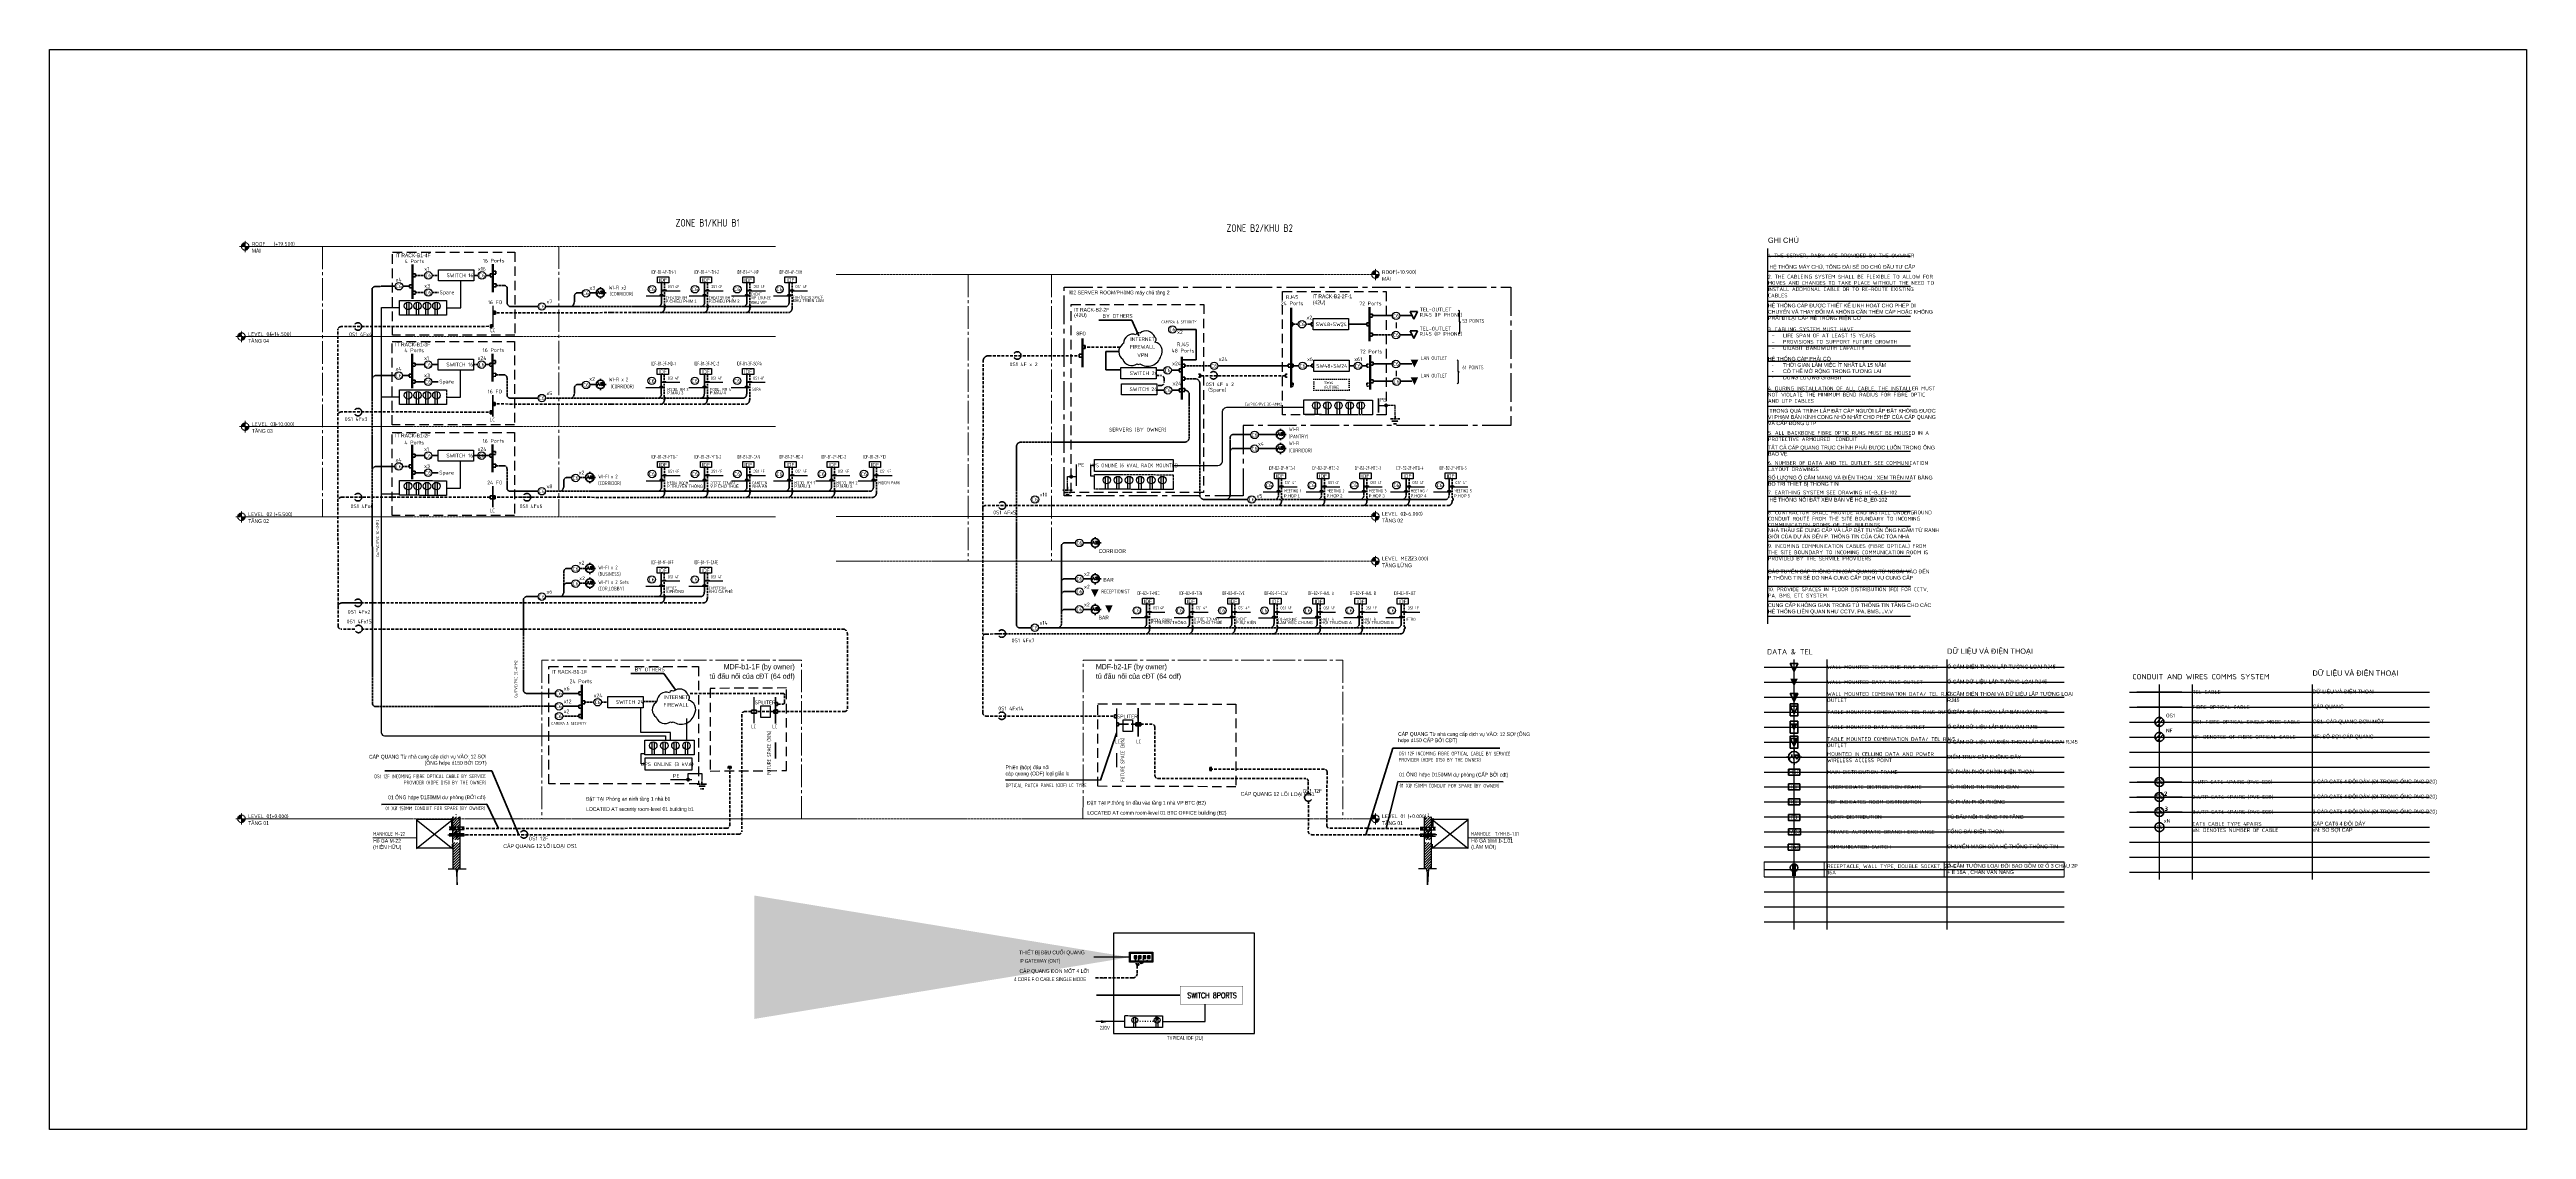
# Model space of a CAD drawing. Header units: millimetres. Extents: x -197 to 1453, y -101 to 618.
import ezdxf
from ezdxf.enums import TextEntityAlignment as Align

# ---------------------------------------------------------------- set-up
doc = ezdxf.new("R2010")
doc.units = ezdxf.units.MM
for name, pattern in [('HC-B_EC0-112 ZONE B-TELEPHONE & DATA SYSTEM SCHEMATIC (200529)$0$DOT', [6.35, 0, -6.35]), ('HC-B_EC0-112 ZONE B-TELEPHONE & DATA SYSTEM SCHEMATIC (200529)$0$HIDDEN', [0.375, 0.25, -0.125]), ('HC-B_EC0-112 ZONE B-TELEPHONE & DATA SYSTEM SCHEMATIC (200529)$0$x-219010-E-00_Tell & Data System Schematic$0$CENTER', [2, 1.25, -0.25, 0.25, -0.25]), ('HC-B_EC0-112 ZONE B-TELEPHONE & DATA SYSTEM SCHEMATIC (200529)$0$x-219010-E-00_Tell & Data System Schematic$0$GEC-COMM_CENTER2', [28.575, 19.05, -3.175, 3.175, -3.175]), ('HC-B_EC0-112 ZONE B-TELEPHONE & DATA SYSTEM SCHEMATIC (200529)$0$x-219010-E-00_Tell & Data System Schematic$0$GEC-COMM_DOT2', [3.175, 0, -3.175]), ('HC-B_EC0-112 ZONE B-TELEPHONE & DATA SYSTEM SCHEMATIC (200529)$0$x-219010-E-00_Tell & Data System Schematic$0$GEC-COMM_HIDDEN', [9.525, 6.35, -3.175]), ('HC-B_EC0-112 ZONE B-TELEPHONE & DATA SYSTEM SCHEMATIC (200529)$0$x-219010-E-00_Tell & Data System Schematic$0$P-GEC_CPIP 1 CENTER2', [21.05, 15.05, -2, 2, -2]), ('HC-B_EC0-112 ZONE B-TELEPHONE & DATA SYSTEM SCHEMATIC (200529)$0$xx-219010-E-00-Coms-Conduit & Wire Legends$0$GEC-COMM_CENTER', [50.8, 31.75, -6.35, 6.35, -6.35]), ('HC-B_EC0-112 ZONE B-TELEPHONE & DATA SYSTEM SCHEMATIC (200529)$0$xx-219010_E-Tell & Data System Floor line$0$CENTER', [2, 1.25, -0.25, 0.25, -0.25])]:
    doc.linetypes.add(name, pattern=pattern)
for name, color, linetype in [('0 @ 1', 7, 'Continuous'), ('HC-B_EC0-112 ZONE B-TELEPHONE & DATA SYSTEM SCHEMATIC (200529)$0$E-BBAR', 3, 'Continuous'), ('HC-B_EC0-112 ZONE B-TELEPHONE & DATA SYSTEM SCHEMATIC (200529)$0$E-SCH', 3, 'Continuous'), ('HC-B_EC0-112 ZONE B-TELEPHONE & DATA SYSTEM SCHEMATIC (200529)$0$E-TEL_DATA', 3, 'Continuous'), ('HC-B_EC0-112 ZONE B-TELEPHONE & DATA SYSTEM SCHEMATIC (200529)$0$E-TXT25', 7, 'Continuous'), ('HC-B_EC0-112 ZONE B-TELEPHONE & DATA SYSTEM SCHEMATIC (200529)$0$GEC- E-TEXT', 7, 'Continuous'), ('HC-B_EC0-112 ZONE B-TELEPHONE & DATA SYSTEM SCHEMATIC (200529)$0$GEC-E-COMM-ENCL', 7, 'HC-B_EC0-112 ZONE B-TELEPHONE & DATA SYSTEM SCHEMATIC (200529)$0$x-219010-E-00_Tell & Data System Schematic$0$GEC-COMM_CENTER2'), ('HC-B_EC0-112 ZONE B-TELEPHONE & DATA SYSTEM SCHEMATIC (200529)$0$GEC-E-COMM-POWR-WIRE', 4, 'Continuous'), ('HC-B_EC0-112 ZONE B-TELEPHONE & DATA SYSTEM SCHEMATIC (200529)$0$GEC-G-ANNO-TEXT-EN', 7, 'Continuous'), ('HC-B_EC0-112 ZONE B-TELEPHONE & DATA SYSTEM SCHEMATIC (200529)$0$GEC-G-ANNO-TEXT-VN', 7, 'Continuous'), ('HC-B_EC0-112 ZONE B-TELEPHONE & DATA SYSTEM SCHEMATIC (200529)$0$xx-219010-E-00-Coms-Conduit & Wire Legends$0$GEC-G-ANNO-TEXT-EN', 6, 'Continuous'), ('HC-B_EC0-112 ZONE B-TELEPHONE & DATA SYSTEM SCHEMATIC (200529)$0$xx-219010-E-00-Coms-Conduit & Wire Legends$0$GEC-G-ANNO-TEXT-VN', 7, 'Continuous'), ('HC-B_EC0-112 ZONE B-TELEPHONE & DATA SYSTEM SCHEMATIC (200529)$0$xx-219010-E-Tel & Data-Notes$0$GEC-G-ANNO-TEXT-EN', 6, 'Continuous'), ('HC-B_EC0-112 ZONE B-TELEPHONE & DATA SYSTEM SCHEMATIC (200529)$0$xx-219010-E-Tel & Data-Notes$0$GEC-G-ANNO-TEXT-VN', 7, 'Continuous'), ('HC-B_EC0-112 ZONE B-TELEPHONE & DATA SYSTEM SCHEMATIC (200529)$0$xx-219010_E-00_Data & Tel Legends$0$GEC-G-ANNO-TEXT-EN', 6, 'Continuous'), ('HC-B_EC0-112 ZONE B-TELEPHONE & DATA SYSTEM SCHEMATIC (200529)$0$xx-219010_E-00_Data & Tel Legends$0$GEC-G-ANNO-TEXT-VN', 7, 'Continuous')]:
    doc.layers.add(name, color=color, linetype=linetype)
for name, color, linetype, lineweight in [('HC-B_EC0-112 ZONE B-TELEPHONE & DATA SYSTEM SCHEMATIC (200529)$0$E-Cabling', 2, 'Continuous', 20), ('HC-B_EC0-112 ZONE B-TELEPHONE & DATA SYSTEM SCHEMATIC (200529)$0$E-TXT-25VN', 7, 'Continuous', 25), ('HC-B_EC0-112 ZONE B-TELEPHONE & DATA SYSTEM SCHEMATIC (200529)$0$GEC-E-COMM-CABLE-CAT6', 3, 'HC-B_EC0-112 ZONE B-TELEPHONE & DATA SYSTEM SCHEMATIC (200529)$0$x-219010-E-00_Tell & Data System Schematic$0$CENTER', 35), ('HC-B_EC0-112 ZONE B-TELEPHONE & DATA SYSTEM SCHEMATIC (200529)$0$GEC-E-COMM-DIAG-EQPM', 6, 'Continuous', 30), ('HC-B_EC0-112 ZONE B-TELEPHONE & DATA SYSTEM SCHEMATIC (200529)$0$GEC-E-COMM-EQPM', 6, 'Continuous', 30), ('HC-B_EC0-112 ZONE B-TELEPHONE & DATA SYSTEM SCHEMATIC (200529)$0$GEC-E-COMM-FEED', 5, 'HC-B_EC0-112 ZONE B-TELEPHONE & DATA SYSTEM SCHEMATIC (200529)$0$x-219010-E-00_Tell & Data System Schematic$0$CENTER', 50), ('HC-B_EC0-112 ZONE B-TELEPHONE & DATA SYSTEM SCHEMATIC (200529)$0$GEC-E-COMM-LEADER', 10, 'Continuous', 20), ('HC-B_EC0-112 ZONE B-TELEPHONE & DATA SYSTEM SCHEMATIC (200529)$0$GEC-E-COMM-OPTICAL FIBER- 4F', 5, 'HC-B_EC0-112 ZONE B-TELEPHONE & DATA SYSTEM SCHEMATIC (200529)$0$x-219010-E-00_Tell & Data System Schematic$0$GEC-COMM_HIDDEN', 35), ('HC-B_EC0-112 ZONE B-TELEPHONE & DATA SYSTEM SCHEMATIC (200529)$0$GEC-E-DIA-FEED', 5, 'HC-B_EC0-112 ZONE B-TELEPHONE & DATA SYSTEM SCHEMATIC (200529)$0$x-219010-E-00_Tell & Data System Schematic$0$CENTER', 50), ('HC-B_EC0-112 ZONE B-TELEPHONE & DATA SYSTEM SCHEMATIC (200529)$0$GEC-E-DIAG-BORD', 7, 'HC-B_EC0-112 ZONE B-TELEPHONE & DATA SYSTEM SCHEMATIC (200529)$0$x-219010-E-00_Tell & Data System Schematic$0$CENTER', 18), ('HC-B_EC0-112 ZONE B-TELEPHONE & DATA SYSTEM SCHEMATIC (200529)$0$GEC-E-DIAG-EQPM', 6, 'Continuous', 30), ('HC-B_EC0-112 ZONE B-TELEPHONE & DATA SYSTEM SCHEMATIC (200529)$0$GEC-E-POWR-EQPM', 6, 'Continuous', 35), ('HC-B_EC0-112 ZONE B-TELEPHONE & DATA SYSTEM SCHEMATIC (200529)$0$GEC-G-DIAG-FLOR', 8, 'HC-B_EC0-112 ZONE B-TELEPHONE & DATA SYSTEM SCHEMATIC (200529)$0$x-219010-E-00_Tell & Data System Schematic$0$CENTER', 9), ('HC-B_EC0-112 ZONE B-TELEPHONE & DATA SYSTEM SCHEMATIC (200529)$0$xx-219010-E-00-Coms-Conduit & Wire Legends$0$GEC-E-COMS-CONDUIT', 5, 'HC-B_EC0-112 ZONE B-TELEPHONE & DATA SYSTEM SCHEMATIC (200529)$0$xx-219010-E-00-Coms-Conduit & Wire Legends$0$GEC-COMM_CENTER', 35), ('HC-B_EC0-112 ZONE B-TELEPHONE & DATA SYSTEM SCHEMATIC (200529)$0$xx-219010-E-00-Coms-Conduit & Wire Legends$0$GEC-E-COMS-CONDUIT @ 1', 5, 'HC-B_EC0-112 ZONE B-TELEPHONE & DATA SYSTEM SCHEMATIC (200529)$0$xx-219010-E-00-Coms-Conduit & Wire Legends$0$GEC-COMM_CENTER', 35), ('HC-B_EC0-112 ZONE B-TELEPHONE & DATA SYSTEM SCHEMATIC (200529)$0$xx-219010-E-00-Coms-Conduit & Wire Legends$0$GEC-E-COMS-CONDUIT @ 1.1', 5, 'HC-B_EC0-112 ZONE B-TELEPHONE & DATA SYSTEM SCHEMATIC (200529)$0$xx-219010-E-00-Coms-Conduit & Wire Legends$0$GEC-COMM_CENTER', 35), ('HC-B_EC0-112 ZONE B-TELEPHONE & DATA SYSTEM SCHEMATIC (200529)$0$xx-219010-E-00-Coms-Conduit & Wire Legends$0$GEC-E-COMS-CONDUIT @ 1.2', 5, 'HC-B_EC0-112 ZONE B-TELEPHONE & DATA SYSTEM SCHEMATIC (200529)$0$xx-219010-E-00-Coms-Conduit & Wire Legends$0$GEC-COMM_CENTER', 35), ('HC-B_EC0-112 ZONE B-TELEPHONE & DATA SYSTEM SCHEMATIC (200529)$0$xx-219010_E-00_Data & Tel Legends$0$GEC-E-POWR-EQPM', 6, 'Continuous', 35), ('HC-B_EC0-112 ZONE B-TELEPHONE & DATA SYSTEM SCHEMATIC (200529)$0$xx-219010_E-Tell & Data System Floor line$0$GEC-G-DIAG-FLOR', 8, 'HC-B_EC0-112 ZONE B-TELEPHONE & DATA SYSTEM SCHEMATIC (200529)$0$xx-219010_E-Tell & Data System Floor line$0$CENTER', 9)]:
    doc.layers.add(name, color=color, linetype=linetype, lineweight=lineweight)
for name, color, linetype, plot in [('HC-B_EC0-112 ZONE B-TELEPHONE & DATA SYSTEM SCHEMATIC (200529)$0$GEC-G-LEGENDS-EXT LINES', 251, 'Continuous', False), ('HC-B_EC0-112 ZONE B-TELEPHONE & DATA SYSTEM SCHEMATIC (200529)$0$xx-219010-E-00-Coms-Conduit & Wire Legends$0$GEC-G-LEGENDS-EXT LINES', 251, 'Continuous', False), ('HC-B_EC0-112 ZONE B-TELEPHONE & DATA SYSTEM SCHEMATIC (200529)$0$xx-219010-E-Tel & Data-Notes$0$GEC-G-NOTES-EXT LINES', 251, 'Continuous', False), ('HC-B_EC0-112 ZONE B-TELEPHONE & DATA SYSTEM SCHEMATIC (200529)$0$xx-219010_E-00_Data & Tel Legends$0$GEC-G-LEGENDS-EXT LINES', 251, 'Continuous', False)]:
    doc.layers.add(name, color=color, linetype=linetype, plot=plot)
doc.layers.add('HC-B_EC0-112 ZONE B-TELEPHONE & DATA SYSTEM SCHEMATIC (200529)$0$GEC-G-LEGENDS-LINES', color=1, linetype='Continuous', lineweight=20, plot=False)
doc.styles.add('HC-B_EC0-112 ZONE B-TELEPHONE & DATA SYSTEM SCHEMATIC (200529)$0$GEC-EN_Text Style-2.5mm-Isocp', font='isocp.shx', dxfattribs={"height": 2.5})
doc.styles.add('HC-B_EC0-112 ZONE B-TELEPHONE & DATA SYSTEM SCHEMATIC (200529)$0$GEC-EN_Text Style-2.5mm-Isocp_Annotative', font='isocp.shx', dxfattribs={"height": 2.5})
doc.styles.add('HC-B_EC0-112 ZONE B-TELEPHONE & DATA SYSTEM SCHEMATIC (200529)$0$GEC-VN_Text Style-Arial-2.5mm-WF0.8', font='arial_0.ttf', dxfattribs={"width": 0.8, "height": 2.5})
doc.styles.add('HC-B_EC0-112 ZONE B-TELEPHONE & DATA SYSTEM SCHEMATIC (200529)$0$ICE-VN', font='vn_vni.shx', dxfattribs={"width": 0.7})
doc.styles.add('HC-B_EC0-112 ZONE B-TELEPHONE & DATA SYSTEM SCHEMATIC (200529)$0$Standard', font='simplex.shx')
doc.styles.add('HC-B_EC0-112 ZONE B-TELEPHONE & DATA SYSTEM SCHEMATIC (200529)$0$x-219010-E-00_Tell & Data System Schematic$0$GEC-EN_Text Style-2.5mm-Isocp', font='isocp.shx', dxfattribs={"width": 0.8, "height": 2.5})
doc.styles.add('HC-B_EC0-112 ZONE B-TELEPHONE & DATA SYSTEM SCHEMATIC (200529)$0$x-219010-E-00_Tell & Data System Schematic$0$GEC-EN_Text Style-2.5mm-Isocp_Annotative', font='isocp.shx', dxfattribs={"height": 2.5})
doc.styles.add('HC-B_EC0-112 ZONE B-TELEPHONE & DATA SYSTEM SCHEMATIC (200529)$0$x-219010-E-00_Tell & Data System Schematic$0$GEC-Text stype-EN', font='isocp.shx', dxfattribs={"height": 2.5})
doc.styles.add('HC-B_EC0-112 ZONE B-TELEPHONE & DATA SYSTEM SCHEMATIC (200529)$0$x-219010-E-00_Tell & Data System Schematic$0$GEC-VN_Text Style-2.5mm-Hoatbif-WF 0.8', font='hoatbif.shx', dxfattribs={"width": 0.8, "height": 2.5})
doc.styles.add('HC-B_EC0-112 ZONE B-TELEPHONE & DATA SYSTEM SCHEMATIC (200529)$0$x-219010-E-00_Tell & Data System Schematic$0$GEC-VN_Text Style_Arial-2.5mm', font='arial_0.ttf', dxfattribs={"width": 0.8, "height": 2.5})
doc.styles.add('HC-B_EC0-112 ZONE B-TELEPHONE & DATA SYSTEM SCHEMATIC (200529)$0$x-219010-E-00_Tell & Data System Schematic$0$Standard', font='arial_0.ttf')
doc.styles.add('HC-B_EC0-112 ZONE B-TELEPHONE & DATA SYSTEM SCHEMATIC (200529)$0$xx-219010-E-00-Coms-Conduit & Wire Legends$0$GEC-EN_Text Style-2.5mm-Isocp', font='isocp.shx', dxfattribs={"height": 2.5})
doc.styles.add('HC-B_EC0-112 ZONE B-TELEPHONE & DATA SYSTEM SCHEMATIC (200529)$0$xx-219010-E-00-Coms-Conduit & Wire Legends$0$GEC-VN_Text Style-Arial-2.5mm-WF0.8', font='arial_0.ttf', dxfattribs={"width": 0.8, "height": 2.5})
doc.styles.add('HC-B_EC0-112 ZONE B-TELEPHONE & DATA SYSTEM SCHEMATIC (200529)$0$xx-219010-E-00-Coms-Conduit & Wire Legends$0$Standard', font='arial_0.ttf')
doc.styles.add('HC-B_EC0-112 ZONE B-TELEPHONE & DATA SYSTEM SCHEMATIC (200529)$0$xx-219010-E-Tel & Data-Notes$0$GEC-EN_Text Style-2.5mm-Isocp', font='isocp.shx', dxfattribs={"height": 2.5})
doc.styles.add('HC-B_EC0-112 ZONE B-TELEPHONE & DATA SYSTEM SCHEMATIC (200529)$0$xx-219010-E-Tel & Data-Notes$0$GEC-VN_Text Style-Arial-2.5mm-WF0.8', font='arial_0.ttf', dxfattribs={"width": 0.8, "height": 2.5})
doc.styles.add('HC-B_EC0-112 ZONE B-TELEPHONE & DATA SYSTEM SCHEMATIC (200529)$0$xx-219010_E-00_Data & Tel Legends$0$GEC-EN_Text Style-2.5mm-Isocp', font='isocp.shx', dxfattribs={"height": 2.5})
doc.styles.add('HC-B_EC0-112 ZONE B-TELEPHONE & DATA SYSTEM SCHEMATIC (200529)$0$xx-219010_E-00_Data & Tel Legends$0$GEC-EN_Text Style-2.5mm-Isocp_Annotative', font='isocp.shx', dxfattribs={"height": 2.5})
doc.styles.add('HC-B_EC0-112 ZONE B-TELEPHONE & DATA SYSTEM SCHEMATIC (200529)$0$xx-219010_E-00_Data & Tel Legends$0$GEC-Text stype-EN', font='isocp.shx', dxfattribs={"height": 2.5})
doc.styles.add('HC-B_EC0-112 ZONE B-TELEPHONE & DATA SYSTEM SCHEMATIC (200529)$0$xx-219010_E-00_Data & Tel Legends$0$GEC-VN_Text Style-Arial-2.5mm-WF0.8', font='arial_0.ttf', dxfattribs={"width": 0.8, "height": 2.5})
doc.styles.add('HC-B_EC0-112 ZONE B-TELEPHONE & DATA SYSTEM SCHEMATIC (200529)$0$xx-219010_E-Tell & Data System Floor line$0$GEC-EN_Text Style-2.5mm-Isocp', font='isocp.shx', dxfattribs={"height": 2.5})
doc.styles.add('HC-B_EC0-112 ZONE B-TELEPHONE & DATA SYSTEM SCHEMATIC (200529)$0$xx-219010_E-Tell & Data System Floor line$0$GEC-VN_Text Style-2.5mm-Hoatbif-WF 0.8', font='hoatbif.shx', dxfattribs={"width": 0.8, "height": 2.5})
doc.linetypes.add('HC-B_EC0-112 ZONE B-TELEPHONE & DATA SYSTEM SCHEMATIC (200529)$0$xx-219010-E-00-Coms-Conduit & Wire Legends$0$GEC-E_Power_FO', pattern='A,12.7,-5.08,["FO",HC-B_EC0-112 ZONE B-TELEPHONE & DATA SYSTEM SCHEMATIC (200529)$0$xx-219010-E-00-Coms-Conduit & Wire Legends$0$GEC-EN_Text Style-2.5mm-Isocp,S=1.15,R=0,X=-2.54,Y=-1.27],-4', length=21.78)
doc.linetypes.add('HC-B_EC0-112 ZONE B-TELEPHONE & DATA SYSTEM SCHEMATIC (200529)$0$xx-219010-E-00-Coms-Conduit & Wire Legends$0$GEC-E_Power_P', pattern='A,12.7,-5.08,["P",HC-B_EC0-112 ZONE B-TELEPHONE & DATA SYSTEM SCHEMATIC (200529)$0$xx-219010-E-00-Coms-Conduit & Wire Legends$0$GEC-EN_Text Style-2.5mm-Isocp,S=1.15,R=0,X=-2.54,Y=-1.27],-2', length=19.78)
doc.dimstyles.new('HC-B_EC0-112 ZONE B-TELEPHONE & DATA SYSTEM SCHEMATIC (200529)$0$ISO-25', dxfattribs={"dimtxt": 2.5, "dimasz": 2.5, "dimexe": 1.25, "dimexo": 0.625, "dimtad": 1, "dimtxsty": 'HC-B_EC0-112 ZONE B-TELEPHONE & DATA SYSTEM SCHEMATIC (200529)$0$Standard', "dimcen": 2.5, "dimadec": 0, "dimazin": 0, "dimtfac": 1, "dimtmove": 0, "dimatfit": 3, "dimfxl": 1, "dimarcsym": 0})
doc.dimstyles.new('HC-B_EC0-112 ZONE B-TELEPHONE & DATA SYSTEM SCHEMATIC (200529)$0$x-219010-E-00_Tell & Data System Schematic$0$GEC-DIM STYLE-1', dxfattribs={"dimtxt": 2.5, "dimasz": 0.5, "dimexe": 0.18, "dimexo": 2, "dimgap": 0.18, "dimtad": 1, "dimtoh": 1, "dimdec": 0, "dimzin": 0, "dimdsep": 46, "dimtxsty": 'HC-B_EC0-112 ZONE B-TELEPHONE & DATA SYSTEM SCHEMATIC (200529)$0$x-219010-E-00_Tell & Data System Schematic$0$GEC-EN_Text Style-2.5mm-Isocp', "dimcen": 0.09, "dimclrd": 1, "dimclre": 1, "dimclrt": 256, "dimadec": 0, "dimazin": 0, "dimtfac": 1, "dimtdec": 0, "dimtofl": 0, "dimtmove": 0, "dimatfit": 3, "dimfxl": 1, "dimtolj": 1, "dimtzin": 0, "dimarcsym": 0})
doc.dimstyles.new('HC-B_EC0-112 ZONE B-TELEPHONE & DATA SYSTEM SCHEMATIC (200529)$0$xx-219010-E-00-Coms-Conduit & Wire Legends$0$Standard', dxfattribs={"dimtxt": 0.18, "dimasz": 0.18, "dimexe": 0.18, "dimexo": 0.0625, "dimgap": 0.09, "dimtad": 0, "dimtih": 1, "dimtoh": 1, "dimdec": 4, "dimzin": 0, "dimdsep": 46, "dimtxsty": 'HC-B_EC0-112 ZONE B-TELEPHONE & DATA SYSTEM SCHEMATIC (200529)$0$xx-219010-E-00-Coms-Conduit & Wire Legends$0$Standard', "dimcen": 0.09, "dimadec": 0, "dimazin": 0, "dimtfac": 1, "dimtdec": 4, "dimtofl": 0, "dimtmove": 0, "dimatfit": 3, "dimfxl": 1, "dimtolj": 1, "dimtzin": 0, "dimarcsym": 0})
pattern_1 = [(45, (880924.9846, -831778.8763), (-0.8838834765, 0.8838834765), [])]

# ---------------------------------------------------------------- blocks, each defined once
blk = doc.blocks.new('HC-B_EC0-112 ZONE B-TELEPHONE & DATA SYSTEM SCHEMATIC (200529)$0$xx-219010_E-Tell & Data System Floor line$0$GEC-M&E_ELEVATION LEVEL')
at = {"lineweight": 9}
h = blk.add_hatch(color=251, dxfattribs=at)
edge = h.paths.add_edge_path(flags=0)
edge.add_line((0, 0), (-2.5, 0))
edge.add_arc((0, 0), 2.5, 90, 180, ccw=False)
edge.add_line((0, 2.5), (0, 0))
h = blk.add_hatch(color=251, dxfattribs=at)
edge = h.paths.add_edge_path(flags=0)
edge.add_line((0, 0), (2.5, 0))
edge.add_arc((0, 0), 2.5, -90, 0, ccw=False)
edge.add_line((0, -2.5), (0, 0))
for p, q in [((-3.8, 0), (2.5, 0)), ((0, -3.8), (0, 3.8))]:
    blk.add_line(p, q, dxfattribs=at)
blk.add_circle((0, 0), 2.5, dxfattribs=at)
at = {"color": 7, "style": 'HC-B_EC0-112 ZONE B-TELEPHONE & DATA SYSTEM SCHEMATIC (200529)$0$xx-219010_E-Tell & Data System Floor line$0$GEC-EN_Text Style-2.5mm-Isocp'}
for tag, p in [('GEC-NAME', (4.1, 0.4)), ('SPARE', (4.1, -10.1)), ('DESCRIPTION-1', (4.1, -3.1)), ('DESCRIPTION-2', (4.1, -6.6))]:
    blk.add_attdef(tag, p, '', height=2.5, dxfattribs=at)
blk = doc.blocks.new('HC-B_EC0-112 ZONE B-TELEPHONE & DATA SYSTEM SCHEMATIC (200529)$0$xx-219010_E-Tell & Data System Floor line', base_point=(-18, 186))
at = {"layer": 'HC-B_EC0-112 ZONE B-TELEPHONE & DATA SYSTEM SCHEMATIC (200529)$0$xx-219010_E-Tell & Data System Floor line$0$GEC-G-DIAG-FLOR'}
for p, q in [((3.3, 672.6), (356.8, 672.6)), ((396.9, 653.9), (756.2, 653.9)), ((3.3, 612.6), (356.8, 612.6)), ((3.3, 552.6), (356.8, 552.6)), ((3.3, 492.6), (356.8, 492.6)), ((396.9, 492.8), (756.2, 492.8)), ((396.9, 463), (756.2, 463)), ((3.3, 291.5), (756.2, 291.5))]:
    blk.add_line(p, q, dxfattribs=at)
ref = blk.add_blockref('HC-B_EC0-112 ZONE B-TELEPHONE & DATA SYSTEM SCHEMATIC (200529)$0$xx-219010_E-Tell & Data System Floor line$0$GEC-M&E_ELEVATION LEVEL', (3.3, 672.6), dxfattribs=at)
ref.add_attrib('GEC-NAME', 'ROOF', (7.7, 673), dxfattribs={"layer": '0', "color": 7, "height": 2.5, "style": 'HC-B_EC0-112 ZONE B-TELEPHONE & DATA SYSTEM SCHEMATIC (200529)$0$xx-219010_E-Tell & Data System Floor line$0$GEC-EN_Text Style-2.5mm-Isocp'})
ref.add_attrib('DESCRIPTION-1', 'M¸I', (7.7, 668.5), dxfattribs={"layer": '0', "color": 7, "height": 2.5, "style": 'HC-B_EC0-112 ZONE B-TELEPHONE & DATA SYSTEM SCHEMATIC (200529)$0$xx-219010_E-Tell & Data System Floor line$0$GEC-VN_Text Style-2.5mm-Hoatbif-WF 0.8', "width": 0.8})
ref.add_attrib('DESCRIPTION-2', '(+19.500)', (22.3, 673), dxfattribs={"layer": '0', "color": 7, "height": 2.5, "style": 'HC-B_EC0-112 ZONE B-TELEPHONE & DATA SYSTEM SCHEMATIC (200529)$0$xx-219010_E-Tell & Data System Floor line$0$GEC-EN_Text Style-2.5mm-Isocp'})
ref = blk.add_blockref('HC-B_EC0-112 ZONE B-TELEPHONE & DATA SYSTEM SCHEMATIC (200529)$0$xx-219010_E-Tell & Data System Floor line$0$GEC-M&E_ELEVATION LEVEL', (756.2, 653.9), dxfattribs=at)
ref.add_attrib('GEC-NAME', 'ROOF', (760.6, 654.3), dxfattribs={"layer": '0', "color": 7, "height": 2.5, "style": 'HC-B_EC0-112 ZONE B-TELEPHONE & DATA SYSTEM SCHEMATIC (200529)$0$xx-219010_E-Tell & Data System Floor line$0$GEC-EN_Text Style-2.5mm-Isocp'})
ref.add_attrib('DESCRIPTION-1', 'M¸I', (760.6, 649.8), dxfattribs={"layer": '0', "color": 7, "height": 2.5, "style": 'HC-B_EC0-112 ZONE B-TELEPHONE & DATA SYSTEM SCHEMATIC (200529)$0$xx-219010_E-Tell & Data System Floor line$0$GEC-VN_Text Style-2.5mm-Hoatbif-WF 0.8', "width": 0.8})
ref.add_attrib('DESCRIPTION-2', '(+10.900)', (769.6, 654.3), dxfattribs={"layer": '0', "color": 7, "height": 2.5, "style": 'HC-B_EC0-112 ZONE B-TELEPHONE & DATA SYSTEM SCHEMATIC (200529)$0$xx-219010_E-Tell & Data System Floor line$0$GEC-EN_Text Style-2.5mm-Isocp'})
ref = blk.add_blockref('HC-B_EC0-112 ZONE B-TELEPHONE & DATA SYSTEM SCHEMATIC (200529)$0$xx-219010_E-Tell & Data System Floor line$0$GEC-M&E_ELEVATION LEVEL', (0.8, 612.6), dxfattribs=at)
ref.add_attrib('GEC-NAME', 'LEVEL 04', (5.2, 613), dxfattribs={"layer": '0', "color": 7, "height": 2.5, "style": 'HC-B_EC0-112 ZONE B-TELEPHONE & DATA SYSTEM SCHEMATIC (200529)$0$xx-219010_E-Tell & Data System Floor line$0$GEC-EN_Text Style-2.5mm-Isocp'})
ref.add_attrib('DESCRIPTION-1', 'TÇNG 04', (5.2, 608.5), dxfattribs={"layer": '0', "color": 7, "height": 2.5, "style": 'HC-B_EC0-112 ZONE B-TELEPHONE & DATA SYSTEM SCHEMATIC (200529)$0$xx-219010_E-Tell & Data System Floor line$0$GEC-VN_Text Style-2.5mm-Hoatbif-WF 0.8', "width": 0.8})
ref.add_attrib('DESCRIPTION-2', '(+14.500)', (19.8, 613), dxfattribs={"layer": '0', "color": 7, "height": 2.5, "style": 'HC-B_EC0-112 ZONE B-TELEPHONE & DATA SYSTEM SCHEMATIC (200529)$0$xx-219010_E-Tell & Data System Floor line$0$GEC-EN_Text Style-2.5mm-Isocp'})
ref = blk.add_blockref('HC-B_EC0-112 ZONE B-TELEPHONE & DATA SYSTEM SCHEMATIC (200529)$0$xx-219010_E-Tell & Data System Floor line$0$GEC-M&E_ELEVATION LEVEL', (3.3, 552.6), dxfattribs=at)
ref.add_attrib('GEC-NAME', 'LEVEL 03', (7.7, 553), dxfattribs={"layer": '0', "color": 7, "height": 2.5, "style": 'HC-B_EC0-112 ZONE B-TELEPHONE & DATA SYSTEM SCHEMATIC (200529)$0$xx-219010_E-Tell & Data System Floor line$0$GEC-EN_Text Style-2.5mm-Isocp'})
ref.add_attrib('DESCRIPTION-1', 'TÇNG 03', (7.7, 548.5), dxfattribs={"layer": '0', "color": 7, "height": 2.5, "style": 'HC-B_EC0-112 ZONE B-TELEPHONE & DATA SYSTEM SCHEMATIC (200529)$0$xx-219010_E-Tell & Data System Floor line$0$GEC-VN_Text Style-2.5mm-Hoatbif-WF 0.8', "width": 0.8})
ref.add_attrib('DESCRIPTION-2', '(+10.000)', (22.3, 553), dxfattribs={"layer": '0', "color": 7, "height": 2.5, "style": 'HC-B_EC0-112 ZONE B-TELEPHONE & DATA SYSTEM SCHEMATIC (200529)$0$xx-219010_E-Tell & Data System Floor line$0$GEC-EN_Text Style-2.5mm-Isocp'})
ref = blk.add_blockref('HC-B_EC0-112 ZONE B-TELEPHONE & DATA SYSTEM SCHEMATIC (200529)$0$xx-219010_E-Tell & Data System Floor line$0$GEC-M&E_ELEVATION LEVEL', (0.8, 492.6), dxfattribs=at)
ref.add_attrib('GEC-NAME', 'LEVEL 02', (5.2, 493), dxfattribs={"layer": '0', "color": 7, "height": 2.5, "style": 'HC-B_EC0-112 ZONE B-TELEPHONE & DATA SYSTEM SCHEMATIC (200529)$0$xx-219010_E-Tell & Data System Floor line$0$GEC-EN_Text Style-2.5mm-Isocp'})
ref.add_attrib('DESCRIPTION-1', 'TÇNG 02', (5.2, 488.5), dxfattribs={"layer": '0', "color": 7, "height": 2.5, "style": 'HC-B_EC0-112 ZONE B-TELEPHONE & DATA SYSTEM SCHEMATIC (200529)$0$xx-219010_E-Tell & Data System Floor line$0$GEC-VN_Text Style-2.5mm-Hoatbif-WF 0.8', "width": 0.8})
ref.add_attrib('DESCRIPTION-2', '(+5.500)', (22.2, 493), dxfattribs={"layer": '0', "color": 7, "height": 2.5, "style": 'HC-B_EC0-112 ZONE B-TELEPHONE & DATA SYSTEM SCHEMATIC (200529)$0$xx-219010_E-Tell & Data System Floor line$0$GEC-EN_Text Style-2.5mm-Isocp'})
ref = blk.add_blockref('HC-B_EC0-112 ZONE B-TELEPHONE & DATA SYSTEM SCHEMATIC (200529)$0$xx-219010_E-Tell & Data System Floor line$0$GEC-M&E_ELEVATION LEVEL', (756.2, 492.8), dxfattribs=at)
ref.add_attrib('GEC-NAME', 'LEVEL 02', (760.6, 493.3), dxfattribs={"layer": '0', "color": 7, "height": 2.5, "style": 'HC-B_EC0-112 ZONE B-TELEPHONE & DATA SYSTEM SCHEMATIC (200529)$0$xx-219010_E-Tell & Data System Floor line$0$GEC-EN_Text Style-2.5mm-Isocp'})
ref.add_attrib('DESCRIPTION-1', 'TÇNG 02', (760.6, 488.8), dxfattribs={"layer": '0', "color": 7, "height": 2.5, "style": 'HC-B_EC0-112 ZONE B-TELEPHONE & DATA SYSTEM SCHEMATIC (200529)$0$xx-219010_E-Tell & Data System Floor line$0$GEC-VN_Text Style-2.5mm-Hoatbif-WF 0.8', "width": 0.8})
ref.add_attrib('DESCRIPTION-2', '(+6.000)', (775.2, 493.3), dxfattribs={"layer": '0', "color": 7, "height": 2.5, "style": 'HC-B_EC0-112 ZONE B-TELEPHONE & DATA SYSTEM SCHEMATIC (200529)$0$xx-219010_E-Tell & Data System Floor line$0$GEC-EN_Text Style-2.5mm-Isocp'})
ref = blk.add_blockref('HC-B_EC0-112 ZONE B-TELEPHONE & DATA SYSTEM SCHEMATIC (200529)$0$xx-219010_E-Tell & Data System Floor line$0$GEC-M&E_ELEVATION LEVEL', (756.2, 463), dxfattribs=at)
ref.add_attrib('GEC-NAME', 'LEVEL MEZZ', (760.6, 463.5), dxfattribs={"layer": '0', "color": 7, "height": 2.5, "style": 'HC-B_EC0-112 ZONE B-TELEPHONE & DATA SYSTEM SCHEMATIC (200529)$0$xx-219010_E-Tell & Data System Floor line$0$GEC-EN_Text Style-2.5mm-Isocp'})
ref.add_attrib('DESCRIPTION-1', 'TÇNG LöNG', (760.6, 459), dxfattribs={"layer": '0', "color": 7, "height": 2.5, "style": 'HC-B_EC0-112 ZONE B-TELEPHONE & DATA SYSTEM SCHEMATIC (200529)$0$xx-219010_E-Tell & Data System Floor line$0$GEC-VN_Text Style-2.5mm-Hoatbif-WF 0.8', "width": 0.8})
ref.add_attrib('DESCRIPTION-2', '(+3.000)', (779, 463.5), dxfattribs={"layer": '0', "color": 7, "height": 2.5, "style": 'HC-B_EC0-112 ZONE B-TELEPHONE & DATA SYSTEM SCHEMATIC (200529)$0$xx-219010_E-Tell & Data System Floor line$0$GEC-EN_Text Style-2.5mm-Isocp'})
ref = blk.add_blockref('HC-B_EC0-112 ZONE B-TELEPHONE & DATA SYSTEM SCHEMATIC (200529)$0$xx-219010_E-Tell & Data System Floor line$0$GEC-M&E_ELEVATION LEVEL', (0.8, 291.5), dxfattribs=at)
ref.add_attrib('GEC-NAME', 'LEVEL 01', (5.2, 291.9), dxfattribs={"layer": '0', "color": 7, "height": 2.5, "style": 'HC-B_EC0-112 ZONE B-TELEPHONE & DATA SYSTEM SCHEMATIC (200529)$0$xx-219010_E-Tell & Data System Floor line$0$GEC-EN_Text Style-2.5mm-Isocp'})
ref.add_attrib('DESCRIPTION-1', 'TÇNG 01', (5.2, 287.4), dxfattribs={"layer": '0', "color": 7, "height": 2.5, "style": 'HC-B_EC0-112 ZONE B-TELEPHONE & DATA SYSTEM SCHEMATIC (200529)$0$xx-219010_E-Tell & Data System Floor line$0$GEC-VN_Text Style-2.5mm-Hoatbif-WF 0.8', "width": 0.8})
ref.add_attrib('DESCRIPTION-2', '(+0.000)', (19.8, 291.9), dxfattribs={"layer": '0', "color": 7, "height": 2.5, "style": 'HC-B_EC0-112 ZONE B-TELEPHONE & DATA SYSTEM SCHEMATIC (200529)$0$xx-219010_E-Tell & Data System Floor line$0$GEC-EN_Text Style-2.5mm-Isocp'})
ref = blk.add_blockref('HC-B_EC0-112 ZONE B-TELEPHONE & DATA SYSTEM SCHEMATIC (200529)$0$xx-219010_E-Tell & Data System Floor line$0$GEC-M&E_ELEVATION LEVEL', (756.2, 291.5), dxfattribs=at)
ref.add_attrib('GEC-NAME', 'LEVEL 01', (760.6, 291.9), dxfattribs={"layer": '0', "color": 7, "height": 2.5, "style": 'HC-B_EC0-112 ZONE B-TELEPHONE & DATA SYSTEM SCHEMATIC (200529)$0$xx-219010_E-Tell & Data System Floor line$0$GEC-EN_Text Style-2.5mm-Isocp'})
ref.add_attrib('DESCRIPTION-1', 'TÇNG 01', (760.6, 287.4), dxfattribs={"layer": '0', "color": 7, "height": 2.5, "style": 'HC-B_EC0-112 ZONE B-TELEPHONE & DATA SYSTEM SCHEMATIC (200529)$0$xx-219010_E-Tell & Data System Floor line$0$GEC-VN_Text Style-2.5mm-Hoatbif-WF 0.8', "width": 0.8})
ref.add_attrib('DESCRIPTION-2', '(+0.000)', (777.7, 291.9), dxfattribs={"layer": '0', "color": 7, "height": 2.5, "style": 'HC-B_EC0-112 ZONE B-TELEPHONE & DATA SYSTEM SCHEMATIC (200529)$0$xx-219010_E-Tell & Data System Floor line$0$GEC-EN_Text Style-2.5mm-Isocp'})
blk = doc.blocks.new('HC-B_EC0-112 ZONE B-TELEPHONE & DATA SYSTEM SCHEMATIC (200529)$0$x-219010-E-00_Tell & Data System Schematic$0$GEC-E_COMMS-CONNECTION')
for p, q in [((0, 1), (0, -1)), ((0, 1), (1.2, 1)), ((0, -1), (1.2, -1))]:
    blk.add_line(p, q)
at = {"color": 7, "style": 'HC-B_EC0-112 ZONE B-TELEPHONE & DATA SYSTEM SCHEMATIC (200529)$0$x-219010-E-00_Tell & Data System Schematic$0$GEC-EN_Text Style-2.5mm-Isocp'}
for tag, p in [('GEC-NAME', (6, 2)), ('DESCRIPTION-1', (6, -1.5)), ('SPARE', (6, -8.5)), ('DESCRIPTION-2', (6, -5))]:
    blk.add_attdef(tag, p, '', height=2.5, dxfattribs=at)
blk = doc.blocks.new('*U123')
at = {"ltscale": 0.2}
blk.add_lwpolyline([(-11.8, 3.7), (11.8, 3.7), (11.8, -3.7), (-11.8, -3.7)], close=True, dxfattribs=at)
at = {"color": 7, "style": 'HC-B_EC0-112 ZONE B-TELEPHONE & DATA SYSTEM SCHEMATIC (200529)$0$x-219010-E-00_Tell & Data System Schematic$0$GEC-EN_Text Style-2.5mm-Isocp'}
for tag, p in [('GEC-NAME', (16.8, 3.6)), ('DESCRIPTION-1', (16.8, 0.1)), ('SPARE', (16.8, -6.9)), ('DESCRIPTION-2', (16.8, -3.4))]:
    blk.add_attdef(tag, p, '', height=2.5, dxfattribs=at)
blk = doc.blocks.new('HC-B_EC0-112 ZONE B-TELEPHONE & DATA SYSTEM SCHEMATIC (200529)$0$x-219010-E-00_Tell & Data System Schematic$0$GEC-E_COMMS-RDF (1)')
blk.add_lwpolyline([(-5.5, 0), (2, 0), (2, -4), (-5.5, -4)], close=True)
at = {"color": 7, "style": 'HC-B_EC0-112 ZONE B-TELEPHONE & DATA SYSTEM SCHEMATIC (200529)$0$x-219010-E-00_Tell & Data System Schematic$0$GEC-EN_Text Style-2.5mm-Isocp'}
for tag, p in [('DESCRIPTION-1', (7.7, -1.5)), ('SPARE', (7.7, -8.5)), ('DESCRIPTION-2', (7.7, -5))]:
    blk.add_attdef(tag, p, '', height=2.5, dxfattribs=at)
blk.add_attdef('GEC-NAME', text='', height=2.5, dxfattribs=at).set_placement((-1.8, -2.1), align=Align.MIDDLE)
blk = doc.blocks.new('HC-B_EC0-112 ZONE B-TELEPHONE & DATA SYSTEM SCHEMATIC (200529)$0$x-219010-E-00_Tell & Data System Schematic$0$GEC-E_COMMS-CABLE-CAT.6')
blk.add_circle((0, 0), 2.5)
at = {"color": 7, "style": 'HC-B_EC0-112 ZONE B-TELEPHONE & DATA SYSTEM SCHEMATIC (200529)$0$x-219010-E-00_Tell & Data System Schematic$0$GEC-EN_Text Style-2.5mm-Isocp'}
blk.add_attdef('GEC-NAME', text='', height=2.5, dxfattribs=at).set_placement((0, 0), align=Align.MIDDLE)
for tag, p in [('DESCRIPTION-1', (8.4, 0.3)), ('DESCRIPTION-2', (8.4, -3.2)), ('SPARE', (8.4, -6.7))]:
    blk.add_attdef(tag, p, '', height=2.5, dxfattribs=at)
blk = doc.blocks.new('HC-B_EC0-112 ZONE B-TELEPHONE & DATA SYSTEM SCHEMATIC (200529)$0$x-219010-E-00_Tell & Data System Schematic$0$GEC-E_COMMS-WIFI')
for p, q in [((-1.2, 0.1), (-1.2, 1.3)), ((0, 2.8), (0, 3.8)), ((-2.8, 0), (-3.8, 0)), ((0, -2.8), (0, -3.8)), ((2.8, 0), (3.8, 0))]:
    blk.add_line(p, q)
blk.add_lwpolyline([(1.3, -1), (2.3, 1), (0.3, 1)], close=True)
blk.add_circle((0, 0), 2.81)
blk.add_arc((-1.2, -1), 1.13, 0, 180)
at = {"color": 7, "style": 'HC-B_EC0-112 ZONE B-TELEPHONE & DATA SYSTEM SCHEMATIC (200529)$0$x-219010-E-00_Tell & Data System Schematic$0$GEC-EN_Text Style-2.5mm-Isocp_Annotative'}
for tag, p in [('GEC-NAME', (5.6, 4.4)), ('DESCRIPTION-1', (5.6, 0.9)), ('SPARE', (5.6, -6.1)), ('DESCRIPTION-2', (5.6, -2.6))]:
    blk.add_attdef(tag, p, '', height=2.5, dxfattribs=at)
blk = doc.blocks.new('*U167')
at = {"layer": 'HC-B_EC0-112 ZONE B-TELEPHONE & DATA SYSTEM SCHEMATIC (200529)$0$GEC-E-POWR-EQPM'}
ref = blk.add_blockref('HC-B_EC0-112 ZONE B-TELEPHONE & DATA SYSTEM SCHEMATIC (200529)$0$x-219010-E-00_Tell & Data System Schematic$0$GEC-E_COMMS-WIFI', (623.1, 352.1), dxfattribs=at)
ref.add_attrib('DESCRIPTION-2', '(CORRIDOR)', (628.7, 349.5), dxfattribs={"layer": '0', "color": 7, "height": 2.5, "style": 'HC-B_EC0-112 ZONE B-TELEPHONE & DATA SYSTEM SCHEMATIC (200529)$0$x-219010-E-00_Tell & Data System Schematic$0$GEC-EN_Text Style-2.5mm-Isocp', "width": 0.8})
ref.add_attrib('GEC-NAME', 'WI-FI', (628.7, 354.3), dxfattribs={"layer": '0', "color": 7, "height": 2.5, "style": 'HC-B_EC0-112 ZONE B-TELEPHONE & DATA SYSTEM SCHEMATIC (200529)$0$x-219010-E-00_Tell & Data System Schematic$0$GEC-EN_Text Style-2.5mm-Isocp', "width": 0.8})
ref = blk.add_blockref('HC-B_EC0-112 ZONE B-TELEPHONE & DATA SYSTEM SCHEMATIC (200529)$0$x-219010-E-00_Tell & Data System Schematic$0$GEC-E_COMMS-WIFI', (623.1, 352.1), dxfattribs=at)
ref.add_attrib('DESCRIPTION-2', '(CORRIDOR)', (628.7, 349.5), dxfattribs={"layer": '0', "color": 7, "height": 2.5, "style": 'HC-B_EC0-112 ZONE B-TELEPHONE & DATA SYSTEM SCHEMATIC (200529)$0$x-219010-E-00_Tell & Data System Schematic$0$GEC-EN_Text Style-2.5mm-Isocp', "width": 0.8})
ref.add_attrib('GEC-NAME', 'WI-FI', (628.7, 354.3), dxfattribs={"layer": '0', "color": 7, "height": 2.5, "style": 'HC-B_EC0-112 ZONE B-TELEPHONE & DATA SYSTEM SCHEMATIC (200529)$0$x-219010-E-00_Tell & Data System Schematic$0$GEC-EN_Text Style-2.5mm-Isocp', "width": 0.8})
ref = blk.add_blockref('HC-B_EC0-112 ZONE B-TELEPHONE & DATA SYSTEM SCHEMATIC (200529)$0$x-219010-E-00_Tell & Data System Schematic$0$GEC-E_COMMS-WIFI', (623.1, 352.1), dxfattribs=at)
ref.add_attrib('DESCRIPTION-2', '(CORRIDOR)', (628.7, 349.5), dxfattribs={"layer": '0', "color": 7, "height": 2.5, "style": 'HC-B_EC0-112 ZONE B-TELEPHONE & DATA SYSTEM SCHEMATIC (200529)$0$x-219010-E-00_Tell & Data System Schematic$0$GEC-EN_Text Style-2.5mm-Isocp', "width": 0.8})
ref.add_attrib('GEC-NAME', 'WI-FI', (628.7, 354.3), dxfattribs={"layer": '0', "color": 7, "height": 2.5, "style": 'HC-B_EC0-112 ZONE B-TELEPHONE & DATA SYSTEM SCHEMATIC (200529)$0$x-219010-E-00_Tell & Data System Schematic$0$GEC-EN_Text Style-2.5mm-Isocp', "width": 0.8})
blk = doc.blocks.new('HC-B_EC0-112 ZONE B-TELEPHONE & DATA SYSTEM SCHEMATIC (200529)$0$x-219010-E-00_Tell & Data System Schematic$0$GEC-E_COMMS-DATA OUTLET-RJ45-WALL')
blk.add_solid([(0, 0), (2.5, 5.1), (0, 0), (-2.5, 5.1)])
at = {"color": 7, "style": 'HC-B_EC0-112 ZONE B-TELEPHONE & DATA SYSTEM SCHEMATIC (200529)$0$x-219010-E-00_Tell & Data System Schematic$0$GEC-EN_Text Style-2.5mm-Isocp_Annotative'}
for tag, p in [('GEC-NAME', (4.4, 5)), ('DESCRIPTION-1', (4.4, 1.5)), ('DESCRIPTION-2', (4.4, -2)), ('SPARE', (4.4, -5.5))]:
    blk.add_attdef(tag, p, '', height=2.5, dxfattribs=at)
blk = doc.blocks.new('*U168')
at = {"layer": 'HC-B_EC0-112 ZONE B-TELEPHONE & DATA SYSTEM SCHEMATIC (200529)$0$GEC-E-COMM-DIAG-EQPM'}
blk.add_blockref('HC-B_EC0-112 ZONE B-TELEPHONE & DATA SYSTEM SCHEMATIC (200529)$0$x-219010-E-00_Tell & Data System Schematic$0$GEC-E_COMMS-DATA OUTLET-RJ45-WALL', (508.8, 242.5), dxfattribs=at)
blk.add_blockref('HC-B_EC0-112 ZONE B-TELEPHONE & DATA SYSTEM SCHEMATIC (200529)$0$x-219010-E-00_Tell & Data System Schematic$0$GEC-E_COMMS-DATA OUTLET-RJ45-WALL', (508.8, 242.5), dxfattribs=at)
blk.add_blockref('HC-B_EC0-112 ZONE B-TELEPHONE & DATA SYSTEM SCHEMATIC (200529)$0$x-219010-E-00_Tell & Data System Schematic$0$GEC-E_COMMS-DATA OUTLET-RJ45-WALL', (508.8, 242.5), dxfattribs=at)
blk = doc.blocks.new('*U169')
at = {"layer": 'HC-B_EC0-112 ZONE B-TELEPHONE & DATA SYSTEM SCHEMATIC (200529)$0$GEC-E-POWR-EQPM'}
ref = blk.add_blockref('HC-B_EC0-112 ZONE B-TELEPHONE & DATA SYSTEM SCHEMATIC (200529)$0$x-219010-E-00_Tell & Data System Schematic$0$GEC-E_COMMS-WIFI', (499.7, 244.9), dxfattribs=at)
ref.add_attrib('DESCRIPTION-2', 'BAR', (501.9, 238.2), dxfattribs={"layer": '0', "color": 7, "height": 2.5, "style": 'HC-B_EC0-112 ZONE B-TELEPHONE & DATA SYSTEM SCHEMATIC (200529)$0$x-219010-E-00_Tell & Data System Schematic$0$GEC-VN_Text Style-2.5mm-Hoatbif-WF 0.8', "width": 0.8})
ref = blk.add_blockref('HC-B_EC0-112 ZONE B-TELEPHONE & DATA SYSTEM SCHEMATIC (200529)$0$x-219010-E-00_Tell & Data System Schematic$0$GEC-E_COMMS-WIFI', (499.7, 244.9), dxfattribs=at)
ref.add_attrib('DESCRIPTION-2', 'BAR', (501.9, 238.2), dxfattribs={"layer": '0', "color": 7, "height": 2.5, "style": 'HC-B_EC0-112 ZONE B-TELEPHONE & DATA SYSTEM SCHEMATIC (200529)$0$x-219010-E-00_Tell & Data System Schematic$0$GEC-VN_Text Style-2.5mm-Hoatbif-WF 0.8', "width": 0.8})
ref = blk.add_blockref('HC-B_EC0-112 ZONE B-TELEPHONE & DATA SYSTEM SCHEMATIC (200529)$0$x-219010-E-00_Tell & Data System Schematic$0$GEC-E_COMMS-WIFI', (499.7, 244.9), dxfattribs=at)
ref.add_attrib('DESCRIPTION-2', 'BAR', (501.9, 238.2), dxfattribs={"layer": '0', "color": 7, "height": 2.5, "style": 'HC-B_EC0-112 ZONE B-TELEPHONE & DATA SYSTEM SCHEMATIC (200529)$0$x-219010-E-00_Tell & Data System Schematic$0$GEC-VN_Text Style-2.5mm-Hoatbif-WF 0.8', "width": 0.8})
blk = doc.blocks.new('HC-B_EC0-112 ZONE B-TELEPHONE & DATA SYSTEM SCHEMATIC (200529)$0$x-219010-E-00_Tell & Data System Schematic$0$GEC-E_COMMS-DENOTES NUMBER OF FIRES')
for points in [[(0.6, 1.9, 0, 1, 0), (-0.4, 0.4, 0, 0, 0), (-1.7, -1.8, 0, 0, 0)], [(1.4, 1.4, 0, 1, 0), (0.5, -0.2, 0, 0, 0), (-0.8, -2.4, 0, 0, 0)]]:
    blk.add_lwpolyline(points, format="xyseb")
blk.add_circle((0, 0), 2.5)
at = {"color": 7, "style": 'HC-B_EC0-112 ZONE B-TELEPHONE & DATA SYSTEM SCHEMATIC (200529)$0$x-219010-E-00_Tell & Data System Schematic$0$GEC-EN_Text Style-2.5mm-Isocp'}
for tag, p in [('GEC-NAME', (4.4, 3)), ('DESCRIPTION-1', (4.4, -0.5)), ('SPARE', (4.4, -7.5)), ('DESCRIPTION-2', (4.4, -4))]:
    blk.add_attdef(tag, p, '', height=2.5, dxfattribs=at)
blk = doc.blocks.new('HC-B_EC0-112 ZONE B-TELEPHONE & DATA SYSTEM SCHEMATIC (200529)$0$x-219010-E-00_Tell & Data System Schematic$0$Ky hieu cap')
blk.add_lwpolyline([(523.8, 257.1), (534.4, 257.1), (535.5, 257.1)])
blk.add_arc((534.1, 256.6), 1.49, 20.0579, 159.9421)
blk = doc.blocks.new('*U170')
at = {"layer": 'HC-B_EC0-112 ZONE B-TELEPHONE & DATA SYSTEM SCHEMATIC (200529)$0$GEC-E-COMM-DIAG-EQPM'}
ref = blk.add_blockref('HC-B_EC0-112 ZONE B-TELEPHONE & DATA SYSTEM SCHEMATIC (200529)$0$x-219010-E-00_Tell & Data System Schematic$0$GEC-E_COMMS-DATA OUTLET-RJ45-WALL', (712.3, 406), dxfattribs=at)
ref.add_attrib('GEC-NAME', 'LAN OUTLET', (716.7, 411), dxfattribs={"layer": '0', "color": 7, "height": 2.5, "style": 'HC-B_EC0-112 ZONE B-TELEPHONE & DATA SYSTEM SCHEMATIC (200529)$0$x-219010-E-00_Tell & Data System Schematic$0$GEC-EN_Text Style-2.5mm-Isocp', "width": 0.8})
ref = blk.add_blockref('HC-B_EC0-112 ZONE B-TELEPHONE & DATA SYSTEM SCHEMATIC (200529)$0$x-219010-E-00_Tell & Data System Schematic$0$GEC-E_COMMS-DATA OUTLET-RJ45-WALL', (712.3, 406), dxfattribs=at)
ref.add_attrib('GEC-NAME', 'LAN OUTLET', (716.7, 411), dxfattribs={"layer": '0', "color": 7, "height": 2.5, "style": 'HC-B_EC0-112 ZONE B-TELEPHONE & DATA SYSTEM SCHEMATIC (200529)$0$x-219010-E-00_Tell & Data System Schematic$0$GEC-EN_Text Style-2.5mm-Isocp', "width": 0.8})
ref = blk.add_blockref('HC-B_EC0-112 ZONE B-TELEPHONE & DATA SYSTEM SCHEMATIC (200529)$0$x-219010-E-00_Tell & Data System Schematic$0$GEC-E_COMMS-DATA OUTLET-RJ45-WALL', (712.3, 406), dxfattribs=at)
ref.add_attrib('GEC-NAME', 'LAN OUTLET', (716.7, 411), dxfattribs={"layer": '0', "color": 7, "height": 2.5, "style": 'HC-B_EC0-112 ZONE B-TELEPHONE & DATA SYSTEM SCHEMATIC (200529)$0$x-219010-E-00_Tell & Data System Schematic$0$GEC-EN_Text Style-2.5mm-Isocp', "width": 0.8})
blk = doc.blocks.new('HC-B_EC0-112 ZONE B-TELEPHONE & DATA SYSTEM SCHEMATIC (200529)$0$x-219010-E-00_Tell & Data System Schematic$0$GEC-E_COMMS-TEL OUTLET-RJ45-WALL')
blk.add_lwpolyline([(0, 0), (2.5, 5.1), (-2.5, 5.1)], close=True)
at = {"color": 7, "style": 'HC-B_EC0-112 ZONE B-TELEPHONE & DATA SYSTEM SCHEMATIC (200529)$0$x-219010-E-00_Tell & Data System Schematic$0$GEC-EN_Text Style-2.5mm-Isocp_Annotative'}
for tag, p in [('GEC-NAME', (3.9, 5.3)), ('DESCRIPTION-1', (3.9, 1.8)), ('DESCRIPTION-2', (3.9, -1.7)), ('SPARE', (3.9, -5.2))]:
    blk.add_attdef(tag, p, '', height=2.5, dxfattribs=at)
blk = doc.blocks.new('*U171')
at = {"layer": 'HC-B_EC0-112 ZONE B-TELEPHONE & DATA SYSTEM SCHEMATIC (200529)$0$GEC-E-COMM-OPTICAL FIBER- 4F'}
ref = blk.add_blockref('HC-B_EC0-112 ZONE B-TELEPHONE & DATA SYSTEM SCHEMATIC (200529)$0$x-219010-E-00_Tell & Data System Schematic$0$GEC-E_COMMS-TEL OUTLET-RJ45-WALL', (711.9, 438.1), dxfattribs=at)
ref.add_attrib('DESCRIPTION-1', 'RJ45 (IP PHONE)', (715.8, 439.8), dxfattribs={"layer": '0 @ 1', "color": 7, "height": 2.5, "style": 'HC-B_EC0-112 ZONE B-TELEPHONE & DATA SYSTEM SCHEMATIC (200529)$0$x-219010-E-00_Tell & Data System Schematic$0$GEC-EN_Text Style-2.5mm-Isocp_Annotative'})
ref.add_attrib('GEC-NAME', 'TEL-OUTLET', (715.8, 443.3), dxfattribs={"layer": '0 @ 1', "color": 7, "height": 2.5, "style": 'HC-B_EC0-112 ZONE B-TELEPHONE & DATA SYSTEM SCHEMATIC (200529)$0$x-219010-E-00_Tell & Data System Schematic$0$GEC-EN_Text Style-2.5mm-Isocp_Annotative'})
blk = doc.blocks.new('*U172')
at = {"layer": 'HC-B_EC0-112 ZONE B-TELEPHONE & DATA SYSTEM SCHEMATIC (200529)$0$GEC-E-COMM-OPTICAL FIBER- 4F'}
ref = blk.add_blockref('HC-B_EC0-112 ZONE B-TELEPHONE & DATA SYSTEM SCHEMATIC (200529)$0$x-219010-E-00_Tell & Data System Schematic$0$GEC-E_COMMS-TEL OUTLET-RJ45-WALL', (711.9, 425.3), dxfattribs=at)
ref.add_attrib('DESCRIPTION-1', 'RJ45 (IP PHONE)', (715.7, 427.1), dxfattribs={"layer": '0 @ 1', "color": 7, "height": 2.5, "style": 'HC-B_EC0-112 ZONE B-TELEPHONE & DATA SYSTEM SCHEMATIC (200529)$0$x-219010-E-00_Tell & Data System Schematic$0$GEC-EN_Text Style-2.5mm-Isocp_Annotative'})
ref.add_attrib('GEC-NAME', 'TEL-OUTLET', (715.7, 430.6), dxfattribs={"layer": '0 @ 1', "color": 7, "height": 2.5, "style": 'HC-B_EC0-112 ZONE B-TELEPHONE & DATA SYSTEM SCHEMATIC (200529)$0$x-219010-E-00_Tell & Data System Schematic$0$GEC-EN_Text Style-2.5mm-Isocp_Annotative'})
blk = doc.blocks.new('HC-B_EC0-112 ZONE B-TELEPHONE & DATA SYSTEM SCHEMATIC (200529)$0$x-219010-E-00_Tell & Data System Schematic$0$GEC-M&E_DAU NGOAC')
for p, q in [((-26.1, 2.2), (-27.4, 4.3)), ((-1.2, 2.2), (-26.1, 2.2)), ((-1.2, 2.2), (0, 0)), ((0, 0), (1.2, 2.2)), ((1.2, 2.2), (26.1, 2.2)), ((26.1, 2.2), (27.4, 4.3))]:
    blk.add_line(p, q)
at = {"color": 7, "style": 'HC-B_EC0-112 ZONE B-TELEPHONE & DATA SYSTEM SCHEMATIC (200529)$0$x-219010-E-00_Tell & Data System Schematic$0$GEC-EN_Text Style-2.5mm-Isocp'}
for tag, p in [('GEC-NAME', (9.1, -5.6)), ('DESCRIPTION-1', (9.1, -9.1)), ('DESCRIPTION-2', (9.1, -12.6)), ('SPARE', (9.1, -16.1))]:
    blk.add_attdef(tag, p, '', height=2.5, dxfattribs=at)
blk = doc.blocks.new('HC-B_EC0-112 ZONE B-TELEPHONE & DATA SYSTEM SCHEMATIC (200529)$0$xx-219010_E-00_Data & Tel Legends$0$GEC-G_LEGENDS-LINES')
at = {"layer": 'HC-B_EC0-112 ZONE B-TELEPHONE & DATA SYSTEM SCHEMATIC (200529)$0$xx-219010_E-00_Data & Tel Legends$0$GEC-G-LEGENDS-EXT LINES'}
for p, q in [((2, -10), (2, 0)), ((0, -5), (80, -5))]:
    blk.add_line(p, q, dxfattribs=at)
blk = doc.blocks.new('HC-B_EC0-112 ZONE B-TELEPHONE & DATA SYSTEM SCHEMATIC (200529)$0$xx-219010_E-00_Data & Tel Legends$0$GEC-G_LEGENDS-LINES.1')
at = {"layer": 'HC-B_EC0-112 ZONE B-TELEPHONE & DATA SYSTEM SCHEMATIC (200529)$0$xx-219010_E-00_Data & Tel Legends$0$GEC-G-LEGENDS-EXT LINES'}
for p, q in [((20, -10), (20, 0)), ((0, -5), (40, -5))]:
    blk.add_line(p, q, dxfattribs=at)
blk = doc.blocks.new('HC-B_EC0-112 ZONE B-TELEPHONE & DATA SYSTEM SCHEMATIC (200529)$0$xx-219010_E-00_Data & Tel Legends$0$GEC-E_COMMS-TEL OUTLET-RJ45-WALL')
blk.add_lwpolyline([(0, 0), (2.5, 5.1), (-2.5, 5.1)], close=True)
at = {"color": 7, "style": 'HC-B_EC0-112 ZONE B-TELEPHONE & DATA SYSTEM SCHEMATIC (200529)$0$xx-219010_E-00_Data & Tel Legends$0$GEC-EN_Text Style-2.5mm-Isocp_Annotative'}
for tag, p in [('GEC-NAME', (3.9, 5.3)), ('DESCRIPTION-1', (3.9, 1.8)), ('DESCRIPTION-2', (3.9, -1.7)), ('SPARE', (3.9, -5.2))]:
    blk.add_attdef(tag, p, '', height=2.5, dxfattribs=at)
blk = doc.blocks.new('*U160')
at = {"layer": 'HC-B_EC0-112 ZONE B-TELEPHONE & DATA SYSTEM SCHEMATIC (200529)$0$xx-219010_E-00_Data & Tel Legends$0$GEC-E-POWR-EQPM'}
blk.add_blockref('HC-B_EC0-112 ZONE B-TELEPHONE & DATA SYSTEM SCHEMATIC (200529)$0$xx-219010_E-00_Data & Tel Legends$0$GEC-E_COMMS-TEL OUTLET-RJ45-WALL', (20, -14.3), dxfattribs=at)
blk.add_blockref('HC-B_EC0-112 ZONE B-TELEPHONE & DATA SYSTEM SCHEMATIC (200529)$0$xx-219010_E-00_Data & Tel Legends$0$GEC-E_COMMS-TEL OUTLET-RJ45-WALL', (20, -14.3), dxfattribs=at)
blk.add_blockref('HC-B_EC0-112 ZONE B-TELEPHONE & DATA SYSTEM SCHEMATIC (200529)$0$xx-219010_E-00_Data & Tel Legends$0$GEC-E_COMMS-TEL OUTLET-RJ45-WALL', (20, -14.3), dxfattribs=at)
blk.add_blockref('HC-B_EC0-112 ZONE B-TELEPHONE & DATA SYSTEM SCHEMATIC (200529)$0$xx-219010_E-00_Data & Tel Legends$0$GEC-E_COMMS-TEL OUTLET-RJ45-WALL', (20, -14.3), dxfattribs=at)
blk.add_blockref('HC-B_EC0-112 ZONE B-TELEPHONE & DATA SYSTEM SCHEMATIC (200529)$0$xx-219010_E-00_Data & Tel Legends$0$GEC-E_COMMS-TEL OUTLET-RJ45-WALL', (20, -14.3), dxfattribs=at)
blk.add_blockref('HC-B_EC0-112 ZONE B-TELEPHONE & DATA SYSTEM SCHEMATIC (200529)$0$xx-219010_E-00_Data & Tel Legends$0$GEC-E_COMMS-TEL OUTLET-RJ45-WALL', (20, -14.3), dxfattribs=at)
blk = doc.blocks.new('HC-B_EC0-112 ZONE B-TELEPHONE & DATA SYSTEM SCHEMATIC (200529)$0$xx-219010_E-00_Data & Tel Legends$0$GEC-E_COMMS-DATA OUTLET-RJ45-WALL')
blk.add_solid([(0, 0), (2.5, 5.1), (0, 0), (-2.5, 5.1)])
at = {"color": 7, "style": 'HC-B_EC0-112 ZONE B-TELEPHONE & DATA SYSTEM SCHEMATIC (200529)$0$xx-219010_E-00_Data & Tel Legends$0$GEC-EN_Text Style-2.5mm-Isocp_Annotative'}
for tag, p in [('GEC-NAME', (4.4, 5)), ('DESCRIPTION-1', (4.4, 1.5)), ('DESCRIPTION-2', (4.4, -2)), ('SPARE', (4.4, -5.5))]:
    blk.add_attdef(tag, p, '', height=2.5, dxfattribs=at)
blk = doc.blocks.new('*U161')
at = {"layer": 'HC-B_EC0-112 ZONE B-TELEPHONE & DATA SYSTEM SCHEMATIC (200529)$0$xx-219010_E-00_Data & Tel Legends$0$GEC-E-POWR-EQPM'}
blk.add_blockref('HC-B_EC0-112 ZONE B-TELEPHONE & DATA SYSTEM SCHEMATIC (200529)$0$xx-219010_E-00_Data & Tel Legends$0$GEC-E_COMMS-DATA OUTLET-RJ45-WALL', (20, -24.4), dxfattribs=at)
blk.add_blockref('HC-B_EC0-112 ZONE B-TELEPHONE & DATA SYSTEM SCHEMATIC (200529)$0$xx-219010_E-00_Data & Tel Legends$0$GEC-E_COMMS-DATA OUTLET-RJ45-WALL', (20, -24.4), dxfattribs=at)
blk.add_blockref('HC-B_EC0-112 ZONE B-TELEPHONE & DATA SYSTEM SCHEMATIC (200529)$0$xx-219010_E-00_Data & Tel Legends$0$GEC-E_COMMS-DATA OUTLET-RJ45-WALL', (20, -24.4), dxfattribs=at)
blk.add_blockref('HC-B_EC0-112 ZONE B-TELEPHONE & DATA SYSTEM SCHEMATIC (200529)$0$xx-219010_E-00_Data & Tel Legends$0$GEC-E_COMMS-DATA OUTLET-RJ45-WALL', (20, -24.4), dxfattribs=at)
blk.add_blockref('HC-B_EC0-112 ZONE B-TELEPHONE & DATA SYSTEM SCHEMATIC (200529)$0$xx-219010_E-00_Data & Tel Legends$0$GEC-E_COMMS-DATA OUTLET-RJ45-WALL', (20, -24.4), dxfattribs=at)
blk.add_blockref('HC-B_EC0-112 ZONE B-TELEPHONE & DATA SYSTEM SCHEMATIC (200529)$0$xx-219010_E-00_Data & Tel Legends$0$GEC-E_COMMS-DATA OUTLET-RJ45-WALL', (20, -24.4), dxfattribs=at)
blk = doc.blocks.new('HC-B_EC0-112 ZONE B-TELEPHONE & DATA SYSTEM SCHEMATIC (200529)$0$xx-219010_E-00_Data & Tel Legends$0$GEC-E_COMMS-DATA OUTLET-RJ45-FLOOR')
blk.add_lwpolyline([(-2.5, -1.5), (2.5, -1.5), (2.5, 6.5), (-2.5, 6.5)], close=True)
blk.add_solid([(0, 0), (2.5, 5.1), (0, 0), (-2.5, 5.1)])
at = {"color": 7, "style": 'HC-B_EC0-112 ZONE B-TELEPHONE & DATA SYSTEM SCHEMATIC (200529)$0$xx-219010_E-00_Data & Tel Legends$0$GEC-EN_Text Style-2.5mm-Isocp_Annotative'}
for tag, p in [('GEC-NAME', (5.1, 6.7)), ('DESCRIPTION-1', (5.1, 3.2)), ('DESCRIPTION-2', (5.1, -0.3)), ('SPARE', (5.1, -3.8))]:
    blk.add_attdef(tag, p, '', height=2.5, dxfattribs=at)
blk = doc.blocks.new('*U162')
at = {"layer": 'HC-B_EC0-112 ZONE B-TELEPHONE & DATA SYSTEM SCHEMATIC (200529)$0$xx-219010_E-00_Data & Tel Legends$0$GEC-E-POWR-EQPM'}
blk.add_blockref('HC-B_EC0-112 ZONE B-TELEPHONE & DATA SYSTEM SCHEMATIC (200529)$0$xx-219010_E-00_Data & Tel Legends$0$GEC-E_COMMS-DATA OUTLET-RJ45-FLOOR', (20, -54.1), dxfattribs=at)
blk.add_blockref('HC-B_EC0-112 ZONE B-TELEPHONE & DATA SYSTEM SCHEMATIC (200529)$0$xx-219010_E-00_Data & Tel Legends$0$GEC-E_COMMS-DATA OUTLET-RJ45-FLOOR', (20, -54.1), dxfattribs=at)
blk.add_blockref('HC-B_EC0-112 ZONE B-TELEPHONE & DATA SYSTEM SCHEMATIC (200529)$0$xx-219010_E-00_Data & Tel Legends$0$GEC-E_COMMS-DATA OUTLET-RJ45-FLOOR', (20, -54.1), dxfattribs=at)
blk.add_blockref('HC-B_EC0-112 ZONE B-TELEPHONE & DATA SYSTEM SCHEMATIC (200529)$0$xx-219010_E-00_Data & Tel Legends$0$GEC-E_COMMS-DATA OUTLET-RJ45-FLOOR', (20, -54.1), dxfattribs=at)
blk.add_blockref('HC-B_EC0-112 ZONE B-TELEPHONE & DATA SYSTEM SCHEMATIC (200529)$0$xx-219010_E-00_Data & Tel Legends$0$GEC-E_COMMS-DATA OUTLET-RJ45-FLOOR', (20, -54.1), dxfattribs=at)
blk.add_blockref('HC-B_EC0-112 ZONE B-TELEPHONE & DATA SYSTEM SCHEMATIC (200529)$0$xx-219010_E-00_Data & Tel Legends$0$GEC-E_COMMS-DATA OUTLET-RJ45-FLOOR', (20, -54.1), dxfattribs=at)
blk = doc.blocks.new('HC-B_EC0-112 ZONE B-TELEPHONE & DATA SYSTEM SCHEMATIC (200529)$0$xx-219010_E-00_Data & Tel Legends$0$GEC-E_COMMS-TEL_DATA OUTLET- RJ45 WALL')
blk.add_hatch(color=256).paths.add_polyline_path([(2.5, 5.1), (0, 5.1), (0, 0)])
blk.add_line((0, 0), (0, 5.1))
blk.add_lwpolyline([(0, 0), (2.5, 5.1), (-2.5, 5.1)], close=True)
at = {"color": 7, "style": 'HC-B_EC0-112 ZONE B-TELEPHONE & DATA SYSTEM SCHEMATIC (200529)$0$xx-219010_E-00_Data & Tel Legends$0$GEC-EN_Text Style-2.5mm-Isocp_Annotative'}
for tag, p in [('GEC-NAME', (6.8, 5.9)), ('DESCRIPTION-1', (6.8, 2.4)), ('DESCRIPTION-2', (6.8, -1.1)), ('SPARE', (6.8, -4.6))]:
    blk.add_attdef(tag, p, '', height=2.5, dxfattribs=at)
blk = doc.blocks.new('*U163')
at = {"layer": 'HC-B_EC0-112 ZONE B-TELEPHONE & DATA SYSTEM SCHEMATIC (200529)$0$xx-219010_E-00_Data & Tel Legends$0$GEC-E-POWR-EQPM'}
blk.add_blockref('HC-B_EC0-112 ZONE B-TELEPHONE & DATA SYSTEM SCHEMATIC (200529)$0$xx-219010_E-00_Data & Tel Legends$0$GEC-E_COMMS-TEL_DATA OUTLET- RJ45 WALL', (20, -34.2), dxfattribs=at)
blk.add_blockref('HC-B_EC0-112 ZONE B-TELEPHONE & DATA SYSTEM SCHEMATIC (200529)$0$xx-219010_E-00_Data & Tel Legends$0$GEC-E_COMMS-TEL_DATA OUTLET- RJ45 WALL', (20, -34.2), dxfattribs=at)
blk.add_blockref('HC-B_EC0-112 ZONE B-TELEPHONE & DATA SYSTEM SCHEMATIC (200529)$0$xx-219010_E-00_Data & Tel Legends$0$GEC-E_COMMS-TEL_DATA OUTLET- RJ45 WALL', (20, -34.2), dxfattribs=at)
blk.add_blockref('HC-B_EC0-112 ZONE B-TELEPHONE & DATA SYSTEM SCHEMATIC (200529)$0$xx-219010_E-00_Data & Tel Legends$0$GEC-E_COMMS-TEL_DATA OUTLET- RJ45 WALL', (20, -34.2), dxfattribs=at)
blk.add_blockref('HC-B_EC0-112 ZONE B-TELEPHONE & DATA SYSTEM SCHEMATIC (200529)$0$xx-219010_E-00_Data & Tel Legends$0$GEC-E_COMMS-TEL_DATA OUTLET- RJ45 WALL', (20, -34.2), dxfattribs=at)
blk.add_blockref('HC-B_EC0-112 ZONE B-TELEPHONE & DATA SYSTEM SCHEMATIC (200529)$0$xx-219010_E-00_Data & Tel Legends$0$GEC-E_COMMS-TEL_DATA OUTLET- RJ45 WALL', (20, -34.2), dxfattribs=at)
blk = doc.blocks.new('HC-B_EC0-112 ZONE B-TELEPHONE & DATA SYSTEM SCHEMATIC (200529)$0$xx-219010_E-00_Data & Tel Legends$0$GEC-E_COMMS-TEL_DATA OUTLET- RJ45 FLOOR')
blk.add_hatch(color=256).paths.add_polyline_path([(2.5, 2.5), (0, 2.5), (0, -2.5)])
for p, q in [((-2.5, 1.1), (-2.5, 1.1)), ((0, -2.5), (0, 2.5))]:
    blk.add_line(p, q)
for points in [[(-2.5, -4), (2.5, -4), (2.5, 4), (-2.5, 4)], [(0, -2.5), (2.5, 2.5), (-2.5, 2.5)]]:
    blk.add_lwpolyline(points, close=True)
at = {"color": 7, "style": 'HC-B_EC0-112 ZONE B-TELEPHONE & DATA SYSTEM SCHEMATIC (200529)$0$xx-219010_E-00_Data & Tel Legends$0$GEC-EN_Text Style-2.5mm-Isocp_Annotative'}
for tag, p in [('GEC-NAME', (6, 3.9)), ('DESCRIPTION-1', (6, 0.4)), ('SPARE', (6, -6.6)), ('DESCRIPTION-2', (6, -3.1))]:
    blk.add_attdef(tag, p, '', height=2.5, dxfattribs=at)
blk = doc.blocks.new('*U164')
at = {"layer": 'HC-B_EC0-112 ZONE B-TELEPHONE & DATA SYSTEM SCHEMATIC (200529)$0$xx-219010_E-00_Data & Tel Legends$0$GEC-E-POWR-EQPM'}
blk.add_blockref('HC-B_EC0-112 ZONE B-TELEPHONE & DATA SYSTEM SCHEMATIC (200529)$0$xx-219010_E-00_Data & Tel Legends$0$GEC-E_COMMS-TEL_DATA OUTLET- RJ45 FLOOR', (20, -61.5), dxfattribs=at)
blk.add_blockref('HC-B_EC0-112 ZONE B-TELEPHONE & DATA SYSTEM SCHEMATIC (200529)$0$xx-219010_E-00_Data & Tel Legends$0$GEC-E_COMMS-TEL_DATA OUTLET- RJ45 FLOOR', (20, -61.5), dxfattribs=at)
blk.add_blockref('HC-B_EC0-112 ZONE B-TELEPHONE & DATA SYSTEM SCHEMATIC (200529)$0$xx-219010_E-00_Data & Tel Legends$0$GEC-E_COMMS-TEL_DATA OUTLET- RJ45 FLOOR', (20, -61.5), dxfattribs=at)
blk.add_blockref('HC-B_EC0-112 ZONE B-TELEPHONE & DATA SYSTEM SCHEMATIC (200529)$0$xx-219010_E-00_Data & Tel Legends$0$GEC-E_COMMS-TEL_DATA OUTLET- RJ45 FLOOR', (20, -61.5), dxfattribs=at)
blk.add_blockref('HC-B_EC0-112 ZONE B-TELEPHONE & DATA SYSTEM SCHEMATIC (200529)$0$xx-219010_E-00_Data & Tel Legends$0$GEC-E_COMMS-TEL_DATA OUTLET- RJ45 FLOOR', (20, -61.5), dxfattribs=at)
blk.add_blockref('HC-B_EC0-112 ZONE B-TELEPHONE & DATA SYSTEM SCHEMATIC (200529)$0$xx-219010_E-00_Data & Tel Legends$0$GEC-E_COMMS-TEL_DATA OUTLET- RJ45 FLOOR', (20, -61.5), dxfattribs=at)
blk = doc.blocks.new('HC-B_EC0-112 ZONE B-TELEPHONE & DATA SYSTEM SCHEMATIC (200529)$0$xx-219010_E-00_Data & Tel Legends$0$GEC-E_COMMS-INTERMEDIA TEL SET')
blk.add_lwpolyline([(0, 2), (7.5, 2), (7.5, -2), (0, -2)], close=True)
at = {"color": 7, "insert": (1.8, 1.3), "char_height": 2.5, "width": 1.848, "attachment_point": 1, "style": 'HC-B_EC0-112 ZONE B-TELEPHONE & DATA SYSTEM SCHEMATIC (200529)$0$xx-219010_E-00_Data & Tel Legends$0$GEC-EN_Text Style-2.5mm-Isocp'}
blk.add_mtext('IDF', dxfattribs=at)
at = {"color": 7, "style": 'HC-B_EC0-112 ZONE B-TELEPHONE & DATA SYSTEM SCHEMATIC (200529)$0$xx-219010_E-00_Data & Tel Legends$0$GEC-EN_Text Style-2.5mm-Isocp'}
for tag, p in [('GEC-NAME', (13.8, 2.8)), ('DESCRIPTION-1', (13.8, -0.7)), ('SPARE', (13.8, -7.7)), ('DESCRIPTION-2', (13.8, -4.2))]:
    blk.add_attdef(tag, p, '', height=2.5, dxfattribs=at)
blk = doc.blocks.new('HC-B_EC0-112 ZONE B-TELEPHONE & DATA SYSTEM SCHEMATIC (200529)$0$xx-219010_E-00_Data & Tel Legends$0$GEC-E_COMMS-WIFI')
for p, q in [((-3.8, 0), (-5.1, 0)), ((-1.6, 0.2), (-1.6, 1.7)), ((0, 3.8), (0, 5.1)), ((3.8, 0), (5.1, 0)), ((0, -3.8), (0, -5.1))]:
    blk.add_line(p, q)
blk.add_lwpolyline([(1.8, -1.3), (3.1, 1.3), (0.5, 1.3)], close=True)
blk.add_circle((0, 0), 3.75)
blk.add_arc((-1.6, -1.3), 1.51, 0, 180)
at = {"color": 7, "style": 'HC-B_EC0-112 ZONE B-TELEPHONE & DATA SYSTEM SCHEMATIC (200529)$0$xx-219010_E-00_Data & Tel Legends$0$GEC-EN_Text Style-2.5mm-Isocp_Annotative'}
for tag, p in [('GEC-NAME', (5.6, 4.4)), ('DESCRIPTION-1', (5.6, 0.9)), ('SPARE', (5.6, -6.1)), ('DESCRIPTION-2', (5.6, -2.6))]:
    blk.add_attdef(tag, p, '', height=2.5, dxfattribs=at)
blk = doc.blocks.new('*U165')
at = {"layer": 'HC-B_EC0-112 ZONE B-TELEPHONE & DATA SYSTEM SCHEMATIC (200529)$0$xx-219010_E-00_Data & Tel Legends$0$GEC-E-POWR-EQPM'}
blk.add_blockref('HC-B_EC0-112 ZONE B-TELEPHONE & DATA SYSTEM SCHEMATIC (200529)$0$xx-219010_E-00_Data & Tel Legends$0$GEC-E_COMMS-WIFI', (20, -71.5), dxfattribs=at)
blk.add_blockref('HC-B_EC0-112 ZONE B-TELEPHONE & DATA SYSTEM SCHEMATIC (200529)$0$xx-219010_E-00_Data & Tel Legends$0$GEC-E_COMMS-WIFI', (20, -71.5), dxfattribs=at)
blk.add_blockref('HC-B_EC0-112 ZONE B-TELEPHONE & DATA SYSTEM SCHEMATIC (200529)$0$xx-219010_E-00_Data & Tel Legends$0$GEC-E_COMMS-WIFI', (20, -71.5), dxfattribs=at)
blk.add_blockref('HC-B_EC0-112 ZONE B-TELEPHONE & DATA SYSTEM SCHEMATIC (200529)$0$xx-219010_E-00_Data & Tel Legends$0$GEC-E_COMMS-WIFI', (20, -71.5), dxfattribs=at)
blk.add_blockref('HC-B_EC0-112 ZONE B-TELEPHONE & DATA SYSTEM SCHEMATIC (200529)$0$xx-219010_E-00_Data & Tel Legends$0$GEC-E_COMMS-WIFI', (20, -71.5), dxfattribs=at)
blk.add_blockref('HC-B_EC0-112 ZONE B-TELEPHONE & DATA SYSTEM SCHEMATIC (200529)$0$xx-219010_E-00_Data & Tel Legends$0$GEC-E_COMMS-WIFI', (20, -71.5), dxfattribs=at)
blk = doc.blocks.new('HC-B_EC0-112 ZONE B-TELEPHONE & DATA SYSTEM SCHEMATIC (200529)$0$xx-219010_E-00_Data & Tel Legends$0$GEC-E_COMMS-MDF')
blk.add_lwpolyline([(0, 2), (7.5, 2), (7.5, -2), (0, -2)], close=True)
at = {"color": 7, "insert": (3.8, 0), "char_height": 2.5, "width": 7.5, "attachment_point": 5, "style": 'HC-B_EC0-112 ZONE B-TELEPHONE & DATA SYSTEM SCHEMATIC (200529)$0$xx-219010_E-00_Data & Tel Legends$0$GEC-EN_Text Style-2.5mm-Isocp'}
blk.add_mtext('MDF', dxfattribs=at)
at = {"color": 7, "style": 'HC-B_EC0-112 ZONE B-TELEPHONE & DATA SYSTEM SCHEMATIC (200529)$0$xx-219010_E-00_Data & Tel Legends$0$GEC-EN_Text Style-2.5mm-Isocp'}
for tag, p in [('GEC-NAME', (12.7, 3)), ('DESCRIPTION-1', (12.7, -0.5)), ('SPARE', (12.7, -7.5)), ('DESCRIPTION-2', (12.7, -4))]:
    blk.add_attdef(tag, p, '', height=2.5, dxfattribs=at)
blk = doc.blocks.new('HC-B_EC0-112 ZONE B-TELEPHONE & DATA SYSTEM SCHEMATIC (200529)$0$xx-219010_E-00_Data & Tel Legends$0$GEC-E_COMMS-PABX')
blk.add_lwpolyline([(0, 2), (8, 2), (8, -2), (0, -2)], close=True)
at = {"color": 7, "insert": (4, 0), "char_height": 2.5, "width": 8, "attachment_point": 5, "style": 'HC-B_EC0-112 ZONE B-TELEPHONE & DATA SYSTEM SCHEMATIC (200529)$0$xx-219010_E-00_Data & Tel Legends$0$GEC-EN_Text Style-2.5mm-Isocp'}
blk.add_mtext('PABX', dxfattribs=at)
at = {"color": 7, "style": 'HC-B_EC0-112 ZONE B-TELEPHONE & DATA SYSTEM SCHEMATIC (200529)$0$xx-219010_E-00_Data & Tel Legends$0$GEC-EN_Text Style-2.5mm-Isocp'}
for tag, p in [('GEC-NAME', (12.4, 3.1)), ('DESCRIPTION-1', (12.4, -0.4)), ('SPARE', (12.4, -7.4)), ('DESCRIPTION-2', (12.4, -3.9))]:
    blk.add_attdef(tag, p, '', height=2.5, dxfattribs=at)
blk = doc.blocks.new('HC-B_EC0-112 ZONE B-TELEPHONE & DATA SYSTEM SCHEMATIC (200529)$0$xx-219010_E-00_Data & Tel Legends$0$GEC-E_COMMS-SWITCH')
blk.add_lwpolyline([(0.7, 3.6), (8.2, 3.6), (8.2, -0.4), (0.7, -0.4)], close=True)
at = {"color": 7, "insert": (2.3, 2.9), "char_height": 2.5, "width": 61.136, "attachment_point": 1, "style": 'HC-B_EC0-112 ZONE B-TELEPHONE & DATA SYSTEM SCHEMATIC (200529)$0$xx-219010_E-00_Data & Tel Legends$0$GEC-Text stype-EN'}
blk.add_mtext('SW', dxfattribs=at)
at = {"color": 7, "style": 'HC-B_EC0-112 ZONE B-TELEPHONE & DATA SYSTEM SCHEMATIC (200529)$0$xx-219010_E-00_Data & Tel Legends$0$GEC-EN_Text Style-2.5mm-Isocp'}
for tag, p in [('GEC-NAME', (13.9, 6.4)), ('DESCRIPTION-1', (13.9, 2.9)), ('DESCRIPTION-2', (13.9, -0.6)), ('SPARE', (13.9, -4.1))]:
    blk.add_attdef(tag, p, '', height=2.5, dxfattribs=at)
blk = doc.blocks.new('HC-B_EC0-112 ZONE B-TELEPHONE & DATA SYSTEM SCHEMATIC (200529)$0$xx-219010_E-00_Data & Tel Legends$0$GEC-E_COMMS-FD')
blk.add_lwpolyline([(-3.8, 0), (3.8, 0), (3.8, -4), (-3.8, -4)], close=True)
at = {"color": 7, "insert": (0, -2), "char_height": 2.5, "attachment_point": 5, "style": 'HC-B_EC0-112 ZONE B-TELEPHONE & DATA SYSTEM SCHEMATIC (200529)$0$xx-219010_E-00_Data & Tel Legends$0$GEC-EN_Text Style-2.5mm-Isocp'}
blk.add_mtext_dynamic_manual_height_columns('FD', width=7.5, gutter_width=12.5, heights=[0], dxfattribs=at)
at = {"color": 7, "style": 'HC-B_EC0-112 ZONE B-TELEPHONE & DATA SYSTEM SCHEMATIC (200529)$0$xx-219010_E-00_Data & Tel Legends$0$GEC-EN_Text Style-2.5mm-Isocp'}
for tag, p in [('GEC-NAME', (6, 2)), ('DESCRIPTION-1', (6, -1.5)), ('SPARE', (6, -8.5)), ('DESCRIPTION-2', (6, -5))]:
    blk.add_attdef(tag, p, '', height=2.5, dxfattribs=at)
blk = doc.blocks.new('HC-B_EC0-112 ZONE B-TELEPHONE & DATA SYSTEM SCHEMATIC (200529)$0$xx-219010_E-00_Data & Tel Legends$0$GEC-E_COMMS-RDF')
blk.add_lwpolyline([(-3.8, 0), (3.8, 0), (3.8, -4), (-3.8, -4)], close=True)
at = {"color": 7, "insert": (0, -2), "char_height": 2.5, "attachment_point": 5, "style": 'HC-B_EC0-112 ZONE B-TELEPHONE & DATA SYSTEM SCHEMATIC (200529)$0$xx-219010_E-00_Data & Tel Legends$0$GEC-EN_Text Style-2.5mm-Isocp'}
blk.add_mtext_dynamic_manual_height_columns('RDF', width=7.5, gutter_width=12.5, heights=[0], dxfattribs=at)
at = {"color": 7, "style": 'HC-B_EC0-112 ZONE B-TELEPHONE & DATA SYSTEM SCHEMATIC (200529)$0$xx-219010_E-00_Data & Tel Legends$0$GEC-EN_Text Style-2.5mm-Isocp'}
for tag, p in [('GEC-NAME', (6, 2)), ('DESCRIPTION-1', (6, -1.5)), ('SPARE', (6, -8.5)), ('DESCRIPTION-2', (6, -5))]:
    blk.add_attdef(tag, p, '', height=2.5, dxfattribs=at)
blk = doc.blocks.new('HC-B_EC0-112 ZONE B-TELEPHONE & DATA SYSTEM SCHEMATIC (200529)$0$xx-219010_E-00_Data & Tel Legends$0$GEC-E_COMMS-TEL OUTLET-RJ45-FLOOR')
blk.add_line((-2.5, -0.9), (-2.5, -0.9))
for points in [[(-2.5, -6), (2.5, -6), (2.5, 2), (-2.5, 2)], [(0, -4.5), (2.5, 0.5), (-2.5, 0.5)]]:
    blk.add_lwpolyline(points, close=True)
at = {"color": 7, "style": 'HC-B_EC0-112 ZONE B-TELEPHONE & DATA SYSTEM SCHEMATIC (200529)$0$xx-219010_E-00_Data & Tel Legends$0$GEC-EN_Text Style-2.5mm-Isocp_Annotative'}
for tag, p in [('GEC-NAME', (3.9, 5.3)), ('DESCRIPTION-1', (3.9, 1.8)), ('DESCRIPTION-2', (3.9, -1.7)), ('SPARE', (3.9, -5.2))]:
    blk.add_attdef(tag, p, '', height=2.5, dxfattribs=at)
blk = doc.blocks.new('*U166')
at = {"layer": 'HC-B_EC0-112 ZONE B-TELEPHONE & DATA SYSTEM SCHEMATIC (200529)$0$xx-219010_E-00_Data & Tel Legends$0$GEC-E-POWR-EQPM'}
blk.add_blockref('HC-B_EC0-112 ZONE B-TELEPHONE & DATA SYSTEM SCHEMATIC (200529)$0$xx-219010_E-00_Data & Tel Legends$0$GEC-E_COMMS-TEL OUTLET-RJ45-FLOOR', (20, -38), dxfattribs=at)
blk = doc.blocks.new('HC-B_EC0-112 ZONE B-TELEPHONE & DATA SYSTEM SCHEMATIC (200529)$0$xx-219010_E-00_Data & Tel Legends')
for name in ['*U160', '*U161', '*U163', '*U166', '*U162', '*U164', '*U165']:
    blk.add_blockref(name, (0, 0))
at = {"layer": 'HC-B_EC0-112 ZONE B-TELEPHONE & DATA SYSTEM SCHEMATIC (200529)$0$xx-219010_E-00_Data & Tel Legends$0$GEC-E-POWR-EQPM'}
for name, p in [('HC-B_EC0-112 ZONE B-TELEPHONE & DATA SYSTEM SCHEMATIC (200529)$0$xx-219010_E-00_Data & Tel Legends$0$GEC-E_COMMS-MDF', (16.3, -81.4)), ('HC-B_EC0-112 ZONE B-TELEPHONE & DATA SYSTEM SCHEMATIC (200529)$0$xx-219010_E-00_Data & Tel Legends$0$GEC-E_COMMS-INTERMEDIA TEL SET', (16.3, -91.3)), ('HC-B_EC0-112 ZONE B-TELEPHONE & DATA SYSTEM SCHEMATIC (200529)$0$xx-219010_E-00_Data & Tel Legends$0$GEC-E_COMMS-RDF', (20, -99.2)), ('HC-B_EC0-112 ZONE B-TELEPHONE & DATA SYSTEM SCHEMATIC (200529)$0$xx-219010_E-00_Data & Tel Legends$0$GEC-E_COMMS-FD', (20, -109.6)), ('HC-B_EC0-112 ZONE B-TELEPHONE & DATA SYSTEM SCHEMATIC (200529)$0$xx-219010_E-00_Data & Tel Legends$0$GEC-E_COMMS-SWITCH', (15.4, -133)), ('HC-B_EC0-112 ZONE B-TELEPHONE & DATA SYSTEM SCHEMATIC (200529)$0$xx-219010_E-00_Data & Tel Legends$0$GEC-E_COMMS-PABX', (16.2, -121.1))]:
    blk.add_blockref(name, p, dxfattribs=at)
at = {"layer": 'HC-B_EC0-112 ZONE B-TELEPHONE & DATA SYSTEM SCHEMATIC (200529)$0$xx-219010_E-00_Data & Tel Legends$0$GEC-G-ANNO-TEXT-VN'}
for name, p in [('HC-B_EC0-112 ZONE B-TELEPHONE & DATA SYSTEM SCHEMATIC (200529)$0$xx-219010_E-00_Data & Tel Legends$0$GEC-G_LEGENDS-LINES.1', (0, -6.5)), ('HC-B_EC0-112 ZONE B-TELEPHONE & DATA SYSTEM SCHEMATIC (200529)$0$xx-219010_E-00_Data & Tel Legends$0$GEC-G_LEGENDS-LINES.1', (0, -16.5)), ('HC-B_EC0-112 ZONE B-TELEPHONE & DATA SYSTEM SCHEMATIC (200529)$0$xx-219010_E-00_Data & Tel Legends$0$GEC-G_LEGENDS-LINES', (40, -6.5)), ('HC-B_EC0-112 ZONE B-TELEPHONE & DATA SYSTEM SCHEMATIC (200529)$0$xx-219010_E-00_Data & Tel Legends$0$GEC-G_LEGENDS-LINES', (40, -16.5)), ('HC-B_EC0-112 ZONE B-TELEPHONE & DATA SYSTEM SCHEMATIC (200529)$0$xx-219010_E-00_Data & Tel Legends$0$GEC-G_LEGENDS-LINES', (120, -6.5)), ('HC-B_EC0-112 ZONE B-TELEPHONE & DATA SYSTEM SCHEMATIC (200529)$0$xx-219010_E-00_Data & Tel Legends$0$GEC-G_LEGENDS-LINES', (120, -16.5)), ('HC-B_EC0-112 ZONE B-TELEPHONE & DATA SYSTEM SCHEMATIC (200529)$0$xx-219010_E-00_Data & Tel Legends$0$GEC-G_LEGENDS-LINES.1', (0, -26.5)), ('HC-B_EC0-112 ZONE B-TELEPHONE & DATA SYSTEM SCHEMATIC (200529)$0$xx-219010_E-00_Data & Tel Legends$0$GEC-G_LEGENDS-LINES', (40, -26.5)), ('HC-B_EC0-112 ZONE B-TELEPHONE & DATA SYSTEM SCHEMATIC (200529)$0$xx-219010_E-00_Data & Tel Legends$0$GEC-G_LEGENDS-LINES', (120, -26.5)), ('HC-B_EC0-112 ZONE B-TELEPHONE & DATA SYSTEM SCHEMATIC (200529)$0$xx-219010_E-00_Data & Tel Legends$0$GEC-G_LEGENDS-LINES.1', (0, -36.5)), ('HC-B_EC0-112 ZONE B-TELEPHONE & DATA SYSTEM SCHEMATIC (200529)$0$xx-219010_E-00_Data & Tel Legends$0$GEC-G_LEGENDS-LINES.1', (0, -46.4)), ('HC-B_EC0-112 ZONE B-TELEPHONE & DATA SYSTEM SCHEMATIC (200529)$0$xx-219010_E-00_Data & Tel Legends$0$GEC-G_LEGENDS-LINES', (40, -36.5)), ('HC-B_EC0-112 ZONE B-TELEPHONE & DATA SYSTEM SCHEMATIC (200529)$0$xx-219010_E-00_Data & Tel Legends$0$GEC-G_LEGENDS-LINES', (40, -46.4)), ('HC-B_EC0-112 ZONE B-TELEPHONE & DATA SYSTEM SCHEMATIC (200529)$0$xx-219010_E-00_Data & Tel Legends$0$GEC-G_LEGENDS-LINES', (120, -36.5)), ('HC-B_EC0-112 ZONE B-TELEPHONE & DATA SYSTEM SCHEMATIC (200529)$0$xx-219010_E-00_Data & Tel Legends$0$GEC-G_LEGENDS-LINES', (120, -46.4)), ('HC-B_EC0-112 ZONE B-TELEPHONE & DATA SYSTEM SCHEMATIC (200529)$0$xx-219010_E-00_Data & Tel Legends$0$GEC-G_LEGENDS-LINES.1', (0, -56.5)), ('HC-B_EC0-112 ZONE B-TELEPHONE & DATA SYSTEM SCHEMATIC (200529)$0$xx-219010_E-00_Data & Tel Legends$0$GEC-G_LEGENDS-LINES', (40, -56.5)), ('HC-B_EC0-112 ZONE B-TELEPHONE & DATA SYSTEM SCHEMATIC (200529)$0$xx-219010_E-00_Data & Tel Legends$0$GEC-G_LEGENDS-LINES', (120, -56.5)), ('HC-B_EC0-112 ZONE B-TELEPHONE & DATA SYSTEM SCHEMATIC (200529)$0$xx-219010_E-00_Data & Tel Legends$0$GEC-G_LEGENDS-LINES.1', (0, -66.5)), ('HC-B_EC0-112 ZONE B-TELEPHONE & DATA SYSTEM SCHEMATIC (200529)$0$xx-219010_E-00_Data & Tel Legends$0$GEC-G_LEGENDS-LINES.1', (0, -76.4)), ('HC-B_EC0-112 ZONE B-TELEPHONE & DATA SYSTEM SCHEMATIC (200529)$0$xx-219010_E-00_Data & Tel Legends$0$GEC-G_LEGENDS-LINES', (40, -66.5)), ('HC-B_EC0-112 ZONE B-TELEPHONE & DATA SYSTEM SCHEMATIC (200529)$0$xx-219010_E-00_Data & Tel Legends$0$GEC-G_LEGENDS-LINES', (40, -76.4)), ('HC-B_EC0-112 ZONE B-TELEPHONE & DATA SYSTEM SCHEMATIC (200529)$0$xx-219010_E-00_Data & Tel Legends$0$GEC-G_LEGENDS-LINES', (120, -66.5)), ('HC-B_EC0-112 ZONE B-TELEPHONE & DATA SYSTEM SCHEMATIC (200529)$0$xx-219010_E-00_Data & Tel Legends$0$GEC-G_LEGENDS-LINES', (120, -76.4)), ('HC-B_EC0-112 ZONE B-TELEPHONE & DATA SYSTEM SCHEMATIC (200529)$0$xx-219010_E-00_Data & Tel Legends$0$GEC-G_LEGENDS-LINES.1', (0, -86.3)), ('HC-B_EC0-112 ZONE B-TELEPHONE & DATA SYSTEM SCHEMATIC (200529)$0$xx-219010_E-00_Data & Tel Legends$0$GEC-G_LEGENDS-LINES.1', (0, -96.3)), ('HC-B_EC0-112 ZONE B-TELEPHONE & DATA SYSTEM SCHEMATIC (200529)$0$xx-219010_E-00_Data & Tel Legends$0$GEC-G_LEGENDS-LINES', (40, -86.3)), ('HC-B_EC0-112 ZONE B-TELEPHONE & DATA SYSTEM SCHEMATIC (200529)$0$xx-219010_E-00_Data & Tel Legends$0$GEC-G_LEGENDS-LINES', (40, -96.3)), ('HC-B_EC0-112 ZONE B-TELEPHONE & DATA SYSTEM SCHEMATIC (200529)$0$xx-219010_E-00_Data & Tel Legends$0$GEC-G_LEGENDS-LINES', (120, -86.3)), ('HC-B_EC0-112 ZONE B-TELEPHONE & DATA SYSTEM SCHEMATIC (200529)$0$xx-219010_E-00_Data & Tel Legends$0$GEC-G_LEGENDS-LINES', (120, -96.3)), ('HC-B_EC0-112 ZONE B-TELEPHONE & DATA SYSTEM SCHEMATIC (200529)$0$xx-219010_E-00_Data & Tel Legends$0$GEC-G_LEGENDS-LINES.1', (0, -106.3)), ('HC-B_EC0-112 ZONE B-TELEPHONE & DATA SYSTEM SCHEMATIC (200529)$0$xx-219010_E-00_Data & Tel Legends$0$GEC-G_LEGENDS-LINES', (40, -106.3)), ('HC-B_EC0-112 ZONE B-TELEPHONE & DATA SYSTEM SCHEMATIC (200529)$0$xx-219010_E-00_Data & Tel Legends$0$GEC-G_LEGENDS-LINES', (120, -106.3)), ('HC-B_EC0-112 ZONE B-TELEPHONE & DATA SYSTEM SCHEMATIC (200529)$0$xx-219010_E-00_Data & Tel Legends$0$GEC-G_LEGENDS-LINES.1', (0, -116.2)), ('HC-B_EC0-112 ZONE B-TELEPHONE & DATA SYSTEM SCHEMATIC (200529)$0$xx-219010_E-00_Data & Tel Legends$0$GEC-G_LEGENDS-LINES.1', (0, -126.2)), ('HC-B_EC0-112 ZONE B-TELEPHONE & DATA SYSTEM SCHEMATIC (200529)$0$xx-219010_E-00_Data & Tel Legends$0$GEC-G_LEGENDS-LINES', (40, -116.2)), ('HC-B_EC0-112 ZONE B-TELEPHONE & DATA SYSTEM SCHEMATIC (200529)$0$xx-219010_E-00_Data & Tel Legends$0$GEC-G_LEGENDS-LINES', (40, -126.2)), ('HC-B_EC0-112 ZONE B-TELEPHONE & DATA SYSTEM SCHEMATIC (200529)$0$xx-219010_E-00_Data & Tel Legends$0$GEC-G_LEGENDS-LINES', (120, -116.2)), ('HC-B_EC0-112 ZONE B-TELEPHONE & DATA SYSTEM SCHEMATIC (200529)$0$xx-219010_E-00_Data & Tel Legends$0$GEC-G_LEGENDS-LINES', (120, -126.2)), ('HC-B_EC0-112 ZONE B-TELEPHONE & DATA SYSTEM SCHEMATIC (200529)$0$xx-219010_E-00_Data & Tel Legends$0$GEC-G_LEGENDS-LINES.1', (0, -136.2)), ('HC-B_EC0-112 ZONE B-TELEPHONE & DATA SYSTEM SCHEMATIC (200529)$0$xx-219010_E-00_Data & Tel Legends$0$GEC-G_LEGENDS-LINES.1', (0, -146.2)), ('HC-B_EC0-112 ZONE B-TELEPHONE & DATA SYSTEM SCHEMATIC (200529)$0$xx-219010_E-00_Data & Tel Legends$0$GEC-G_LEGENDS-LINES', (40, -136.2)), ('HC-B_EC0-112 ZONE B-TELEPHONE & DATA SYSTEM SCHEMATIC (200529)$0$xx-219010_E-00_Data & Tel Legends$0$GEC-G_LEGENDS-LINES', (40, -146.2)), ('HC-B_EC0-112 ZONE B-TELEPHONE & DATA SYSTEM SCHEMATIC (200529)$0$xx-219010_E-00_Data & Tel Legends$0$GEC-G_LEGENDS-LINES', (120, -136.2)), ('HC-B_EC0-112 ZONE B-TELEPHONE & DATA SYSTEM SCHEMATIC (200529)$0$xx-219010_E-00_Data & Tel Legends$0$GEC-G_LEGENDS-LINES', (120, -146.2)), ('HC-B_EC0-112 ZONE B-TELEPHONE & DATA SYSTEM SCHEMATIC (200529)$0$xx-219010_E-00_Data & Tel Legends$0$GEC-G_LEGENDS-LINES.1', (0, -156.2)), ('HC-B_EC0-112 ZONE B-TELEPHONE & DATA SYSTEM SCHEMATIC (200529)$0$xx-219010_E-00_Data & Tel Legends$0$GEC-G_LEGENDS-LINES', (40, -156.2)), ('HC-B_EC0-112 ZONE B-TELEPHONE & DATA SYSTEM SCHEMATIC (200529)$0$xx-219010_E-00_Data & Tel Legends$0$GEC-G_LEGENDS-LINES', (120, -156.2)), ('HC-B_EC0-112 ZONE B-TELEPHONE & DATA SYSTEM SCHEMATIC (200529)$0$xx-219010_E-00_Data & Tel Legends$0$GEC-G_LEGENDS-LINES.1', (0, -166.2)), ('HC-B_EC0-112 ZONE B-TELEPHONE & DATA SYSTEM SCHEMATIC (200529)$0$xx-219010_E-00_Data & Tel Legends$0$GEC-G_LEGENDS-LINES.1', (0, -176.2)), ('HC-B_EC0-112 ZONE B-TELEPHONE & DATA SYSTEM SCHEMATIC (200529)$0$xx-219010_E-00_Data & Tel Legends$0$GEC-G_LEGENDS-LINES', (40, -166.2)), ('HC-B_EC0-112 ZONE B-TELEPHONE & DATA SYSTEM SCHEMATIC (200529)$0$xx-219010_E-00_Data & Tel Legends$0$GEC-G_LEGENDS-LINES', (40, -176.2)), ('HC-B_EC0-112 ZONE B-TELEPHONE & DATA SYSTEM SCHEMATIC (200529)$0$xx-219010_E-00_Data & Tel Legends$0$GEC-G_LEGENDS-LINES', (120, -166.2)), ('HC-B_EC0-112 ZONE B-TELEPHONE & DATA SYSTEM SCHEMATIC (200529)$0$xx-219010_E-00_Data & Tel Legends$0$GEC-G_LEGENDS-LINES', (120, -176.2))]:
    blk.add_blockref(name, p, dxfattribs=at)
at = {"layer": 'HC-B_EC0-112 ZONE B-TELEPHONE & DATA SYSTEM SCHEMATIC (200529)$0$xx-219010_E-00_Data & Tel Legends$0$GEC-G-ANNO-TEXT-EN', "attachment_point": 4, "style": 'HC-B_EC0-112 ZONE B-TELEPHONE & DATA SYSTEM SCHEMATIC (200529)$0$xx-219010_E-00_Data & Tel Legends$0$GEC-EN_Text Style-2.5mm-Isocp'}
for s, insert, char_height in [('DATA & TEL', (2, -1.3), 3.5), ('WALL MOUNTED TELEPHONE RJ45 OUTLET', (42, -11.5), 2.5), ('WALL MOUNTED DATA RJ45 OUTLET', (42, -21.5), 2.5), ('WALL MOUNTED COMBINATION DATA/ TEL RJ45 OUTLET', (42, -31.5), 2.5), ('TABLE MOUNTED COMBINATION TEL RJ45 OUTLET', (42, -41.5), 2.5), ('TABLE MOUNTED DATA RJ45 OUTLET', (42, -51.5), 2.5), ('TABLE MOUNTED COMBINATION DATA/ TEL RJ45 OUTLET', (42, -61.5), 2.5), ('MOUNTED IN CELLING DATA AND POWER WIRELESS ACCESS POINT', (42, -71.5), 2.5), ('MAIN DISTRIBUTION FRAME', (42, -81.4), 2.5), ('INTERMEDIATE DISTRIBUTION FRAME', (42, -91.4), 2.5), ('RDF-INDICATES ROOM DISTRIBUTION', (42, -101.3), 2.5), ('FLOOR DISTRIBUTION', (42, -111.3), 2.5), ('PRIVAFE AUTOMATIC BRANCH EXCHANGE', (42, -121.2), 2.5), ('COMMUNICATION SWITCH', (42, -131.2), 2.5)]:
    blk.add_mtext_dynamic_manual_height_columns(s, width=70, gutter_width=12.5, heights=[0], dxfattribs=dict(at, insert=insert, char_height=char_height))
at = {"layer": 'HC-B_EC0-112 ZONE B-TELEPHONE & DATA SYSTEM SCHEMATIC (200529)$0$xx-219010_E-00_Data & Tel Legends$0$GEC-G-ANNO-TEXT-VN', "attachment_point": 4, "style": 'HC-B_EC0-112 ZONE B-TELEPHONE & DATA SYSTEM SCHEMATIC (200529)$0$xx-219010_E-00_Data & Tel Legends$0$GEC-VN_Text Style-Arial-2.5mm-WF0.8'}
for s, insert, char_height in [('DỮ LIỆU VÀ ĐIỆN THOẠI', (122, -1.3), 3.5), ('Ổ CẮM ĐIỆN THOẠI LẮP TƯỜNG LOẠI RJ45', (122, -11.5), 2.5), ('Ổ CẮM DỮ LIỆU LẮP TƯỜNG LOẠI RJ45', (122, -21.5), 2.5), ('Ổ CẮM ĐIỆN THOẠI VÀ DỮ LIỆU LẮP TƯỜNG LOẠI RJ45', (122, -31.5), 2.5), ('Ổ CẮM  ĐIỆN THOẠI LẮP BÀN LOẠI RJ45', (122, -41.5), 2.5), ('Ổ CẮM DỮ LIỆU LẮP BÀN LOẠI RJ45', (122, -51.5), 2.5), ('Ổ CẮM DỮ LIỆU VÀ ĐIỆN THOẠI LẮP BÀN LOẠI RJ45', (122, -61.5), 2.5), ('ĐIỂM TRUY CẬP KHÔNG DÂY', (122, -71.5), 2.5), ('TỦ PHÂN PHỐI CHÍNH ĐIỆN THOẠI', (122, -81.4), 2.5), ('TỦ THÔNG TIN TRUNG GIAN', (122, -91.3), 2.5), ('TỦ PHÂN PHỐI PHÒNG', (122, -101.3), 2.5), ('TỦ ĐẤU NỐI THÔNG TIN TẦNG', (122, -111.3), 2.5), ('TỔNG ĐÀI ĐIỆN THOẠI', (122, -121.2), 2.5), ('CHUYỂN MẠCH CỦA HỆ THỐNG THÔNG TIN', (122, -131.2), 2.5)]:
    blk.add_mtext_dynamic_manual_height_columns(s, width=70, gutter_width=12.5, heights=[0], dxfattribs=dict(at, insert=insert, char_height=char_height))
blk = doc.blocks.new('HC-B_EC0-112 ZONE B-TELEPHONE & DATA SYSTEM SCHEMATIC (200529)$0$xx-219010-E-Tel & Data-Notes$0$GEC-G_NOTES-LINES')
at = {"layer": 'HC-B_EC0-112 ZONE B-TELEPHONE & DATA SYSTEM SCHEMATIC (200529)$0$xx-219010-E-Tel & Data-Notes$0$GEC-G-NOTES-EXT LINES'}
for p, q in [((5, -10), (5, 0)), ((5, -5), (100, -5))]:
    blk.add_line(p, q, dxfattribs=at)
blk = doc.blocks.new('HC-B_EC0-112 ZONE B-TELEPHONE & DATA SYSTEM SCHEMATIC (200529)$0$xx-219010-E-Tel & Data-Notes', base_point=(0, -5.3))
at = {"layer": 'HC-B_EC0-112 ZONE B-TELEPHONE & DATA SYSTEM SCHEMATIC (200529)$0$xx-219010-E-Tel & Data-Notes$0$GEC-G-ANNO-TEXT-VN'}
for p in [(0, -10.5), (0, -20.5), (0, -30.5), (0, -40.5), (0, -50.5), (0, -60.5), (0, -70.4), (0, -80.4), (0, -90.4), (0, -100.4), (0, -110.4), (0, -120.4), (0, -130.4), (0, -140.4), (0, -150.4), (0, -160.4), (0, -170.4), (0, -180.4), (0, -190.4), (0, -200.4), (0, -210.4), (0, -220.4), (0, -230.4), (0, -240.4), (0, -250.4)]:
    blk.add_blockref('HC-B_EC0-112 ZONE B-TELEPHONE & DATA SYSTEM SCHEMATIC (200529)$0$xx-219010-E-Tel & Data-Notes$0$GEC-G_NOTES-LINES', p, dxfattribs=at)
at = {"layer": 'HC-B_EC0-112 ZONE B-TELEPHONE & DATA SYSTEM SCHEMATIC (200529)$0$xx-219010-E-Tel & Data-Notes$0$GEC-G-ANNO-TEXT-EN', "char_height": 2.5, "attachment_point": 4, "style": 'HC-B_EC0-112 ZONE B-TELEPHONE & DATA SYSTEM SCHEMATIC (200529)$0$xx-219010-E-Tel & Data-Notes$0$GEC-EN_Text Style-2.5mm-Isocp'}
for s, insert in [('1. THE SERVER, PABX ARE PROVIDED BY THE OWWNER', (5, -15.5)), ('2. THE CABLEING SYSTEM SHALL BE FLEXIBLE TO ALLOW FOR MOVES AND CHANGES TO TAKE PLACE WITHOUT THE NEED TO INSTALL ADDMONAL CABLE OR TO RE-ROUTE EXISTING CABLES', (5, -35.5)), ('3. CABLING SYSTEM MUST HAVE\\P\\pi-7.5,l10,t10;-^ILIFE SPAN OF AT LEAST 15 YEARS\\P-^IPROVISIONS TO SUPPORT FUTURE GROWTH\\P-^IGIGABIT BANOWIDTH CAPACITY', (5, -70.5)), ('4. DURING INSTALLATION OF ALL CABLE, THE INSTALLER MUST NOT VIOLATE THE MINIMUM BEND RADIUS FOR FIBRE OPTIC AND UTP CABLES', (5, -107.8)), ('5. ALL BACKBONE FIBRE OPTIC RUNS MUST BE HOUSED IN A PROTECTIVE ARMOURED  CONDUIT', (5, -135.4)), ('6. NUMBER OF DATA AND TEL OUTLET: SEE COMMUNICATION LAYOUT DRAWINGS', (5, -155.4)), ('7. EARTHING SYSTEM SEE DRAWING HC-B_E0-102', (5, -173.1)), ('8. CONTRACTOR SHALL PROVIDE AND INSTALL UNDERGROUND CONDUIT ROUTE FROM THE SITE BOUNDARY TO INCOMING COMMUNICATION ROOMS OF THE BULDINGS', (5, -190.4)), ('9. INCOMING COMMUNICATION CABLES (FIBRE OPTICAL) FROM THE SITE BOUNDARY TO INCOMING COMMUNICATION ROOM IS PROVIDED BY THE SERVICE PROVIDERS', (5, -212.8)), ('10. PROVIDE SPACES IN FLOOR DISTRIBUTION (FD) FOR CCTV, PA, BMS, ETC SYSTEM.', (5, -239.8))]:
    blk.add_mtext_dynamic_manual_height_columns(s, width=90, gutter_width=12.5, heights=[0], dxfattribs=dict(at, insert=insert))
at = {"layer": 'HC-B_EC0-112 ZONE B-TELEPHONE & DATA SYSTEM SCHEMATIC (200529)$0$xx-219010-E-Tel & Data-Notes$0$GEC-G-ANNO-TEXT-VN', "attachment_point": 4, "style": 'HC-B_EC0-112 ZONE B-TELEPHONE & DATA SYSTEM SCHEMATIC (200529)$0$xx-219010-E-Tel & Data-Notes$0$GEC-VN_Text Style-Arial-2.5mm-WF0.8'}
for s, width, insert, char_height in [('GHI CHÚ ', 70, (5, -5), 3.5), (' HỆ THỐNG MÁY CHỦ, TỔNG ĐÀI SẼ DO CHỦ ĐẦU TƯ CẤP', 90, (5, -23), 2.5), ('HỆ THỐNG CÁP ĐƯỢC THIẾT KẾ LINH HOẠT CHO PHÉP DI CHUYỂN VÀ THAY ĐỔI MÀ KHÔNG CẦN THÊM CÁP HOẶC KHÔNG PHẢI ĐI LẠI CÁP HỆ THỐNG HIỆN CÓ', 90, (5, -52.9), 2.5), ('\\pi-2.5,l2.5;HỆ THỐNG CÁP PHẢI CÓ\\P\\pi-7.5,l10,t10;-^ITHỜI GIAN LÀM VIỆC ÍT NHẤT LÀ 15 NĂM\\P-^ICÓ THỂ MỞ RỘNG TRONG TƯƠNG LAI\\P-^IDUNG LƯỢNG GIGABIT', 98.582, (5, -90.4), 2.5), (' TRONG QUÁ TRÌNH LẮP ĐẶT CÁP NGƯỜI LẮP ĐẶT KHÔNG ĐƯỢC VI PHẠM BÁN KÍNH CONG NHỎ NHẤT CHO PHÉP CỦA CÁP QUANG VÀ CÁP ĐỒNG UTP', 90, (5, -122.7), 2.5), ('TẤT CẢ CÁP QUANG TRỤC CHÍNH PHẢI ĐƯỢC LUỒN TRONG ỐNG BẢO VỆ  ', 90, (5, -145.4), 2.5), ('SỐ LƯỢNG Ổ CẮM MẠNG VÀ ĐIỆN THOẠI : XEM TRÊN MẶT BẰNG BỐ TRÍ THIẾT BỊ THÔNG TIN', 90, (5, -165.4), 2.5), (' HỆ THỐNG NỐI ĐẤT XEM BẢN VẼ HC-B_E0-102', 90, (5, -178.1), 2.5), ('NHÀ THẦU SẼ CUNG CẤP VÀ LẮP ĐẶT TUYẾN ỐNG NGẦM TỪ RANH \\PGIỚI CỦA DỰ ÁN ĐẾN P. THÔNG TIN CỦA CÁC TÒA NHÀ', 100.24, (5, -200.4), 2.5), ('CÁC TUYẾN CÁP THÔNG TIN (CÁP QUANG) TỪ NGOÀI VÀO ĐẾN P.THÔNG TIN SẼ DO NHÀ CUNG CẤP DỊCH VỤ CUNG CẤP', 90, (5, -227.9), 2.5), ('CUNG CẤP KHÔNG GIAN TRONG TỦ THÔNG TIN TẦNG CHO CÁC HỆ THỐNG LIÊN QUAN NHƯ CCTV, PA, BMS,...V.V', 90, (5, -250.4), 2.5)]:
    blk.add_mtext_dynamic_manual_height_columns(s, width=width, gutter_width=12.5, heights=[0], dxfattribs=dict(at, insert=insert, char_height=char_height))
blk = doc.blocks.new('HC-B_EC0-112 ZONE B-TELEPHONE & DATA SYSTEM SCHEMATIC (200529)$0$xx-219010-E-00-Coms-Conduit & Wire Legends$0$GEC-G_LEGENDS-LINES')
at = {"layer": 'HC-B_EC0-112 ZONE B-TELEPHONE & DATA SYSTEM SCHEMATIC (200529)$0$xx-219010-E-00-Coms-Conduit & Wire Legends$0$GEC-G-LEGENDS-EXT LINES'}
for p, q in [((2, -10), (2, 0)), ((0, -5), (80, -5))]:
    blk.add_line(p, q, dxfattribs=at)
blk = doc.blocks.new('HC-B_EC0-112 ZONE B-TELEPHONE & DATA SYSTEM SCHEMATIC (200529)$0$xx-219010-E-00-Coms-Conduit & Wire Legends$0$GEC-G_LEGENDS-LINES.1')
at = {"layer": 'HC-B_EC0-112 ZONE B-TELEPHONE & DATA SYSTEM SCHEMATIC (200529)$0$xx-219010-E-00-Coms-Conduit & Wire Legends$0$GEC-G-LEGENDS-EXT LINES'}
for p, q in [((20, -10), (20, 0)), ((0, -5), (40, -5))]:
    blk.add_line(p, q, dxfattribs=at)
blk = doc.blocks.new('*U155')
at = {"layer": 'HC-B_EC0-112 ZONE B-TELEPHONE & DATA SYSTEM SCHEMATIC (200529)$0$xx-219010-E-00-Coms-Conduit & Wire Legends$0$GEC-E-COMS-CONDUIT @ 1', "color": 7, "linetype": 'Continuous', "true_color": 0xffffff, "insert": (20, -71.2), "char_height": 2.5, "width": 5.217, "attachment_point": 5, "style": 'HC-B_EC0-112 ZONE B-TELEPHONE & DATA SYSTEM SCHEMATIC (200529)$0$xx-219010-E-00-Coms-Conduit & Wire Legends$0$GEC-EN_Text Style-2.5mm-Isocp'}
blk.add_mtext('C6', dxfattribs=at)
at = {"layer": 'HC-B_EC0-112 ZONE B-TELEPHONE & DATA SYSTEM SCHEMATIC (200529)$0$xx-219010-E-00-Coms-Conduit & Wire Legends$0$GEC-E-COMS-CONDUIT @ 1.1', "color": 7, "linetype": 'Continuous', "true_color": 0xffffff, "insert": (20, -71.2), "char_height": 2.75, "width": 5.739, "attachment_point": 5, "style": 'HC-B_EC0-112 ZONE B-TELEPHONE & DATA SYSTEM SCHEMATIC (200529)$0$xx-219010-E-00-Coms-Conduit & Wire Legends$0$GEC-EN_Text Style-2.5mm-Isocp'}
blk.add_mtext('C6', dxfattribs=at)
at = {"layer": 'HC-B_EC0-112 ZONE B-TELEPHONE & DATA SYSTEM SCHEMATIC (200529)$0$xx-219010-E-00-Coms-Conduit & Wire Legends$0$GEC-E-COMS-CONDUIT @ 1.2', "color": 7, "linetype": 'Continuous', "true_color": 0xffffff, "insert": (20, -71.2), "char_height": 3, "width": 6.26, "attachment_point": 5, "style": 'HC-B_EC0-112 ZONE B-TELEPHONE & DATA SYSTEM SCHEMATIC (200529)$0$xx-219010-E-00-Coms-Conduit & Wire Legends$0$GEC-EN_Text Style-2.5mm-Isocp'}
blk.add_mtext('C6', dxfattribs=at)
blk = doc.blocks.new('*U156')
at = {"layer": 'HC-B_EC0-112 ZONE B-TELEPHONE & DATA SYSTEM SCHEMATIC (200529)$0$xx-219010-E-00-Coms-Conduit & Wire Legends$0$GEC-E-COMS-CONDUIT @ 1', "color": 0, "linetype": 'Continuous', "insert": (20, -81.2), "char_height": 2.5, "width": 5.217, "attachment_point": 5, "style": 'HC-B_EC0-112 ZONE B-TELEPHONE & DATA SYSTEM SCHEMATIC (200529)$0$xx-219010-E-00-Coms-Conduit & Wire Legends$0$GEC-EN_Text Style-2.5mm-Isocp'}
blk.add_mtext('C6', dxfattribs=at)
at = {"layer": 'HC-B_EC0-112 ZONE B-TELEPHONE & DATA SYSTEM SCHEMATIC (200529)$0$xx-219010-E-00-Coms-Conduit & Wire Legends$0$GEC-E-COMS-CONDUIT @ 1.1', "color": 0, "linetype": 'Continuous', "insert": (20, -81.2), "char_height": 2.75, "width": 5.739, "attachment_point": 5, "style": 'HC-B_EC0-112 ZONE B-TELEPHONE & DATA SYSTEM SCHEMATIC (200529)$0$xx-219010-E-00-Coms-Conduit & Wire Legends$0$GEC-EN_Text Style-2.5mm-Isocp'}
blk.add_mtext('C6', dxfattribs=at)
at = {"layer": 'HC-B_EC0-112 ZONE B-TELEPHONE & DATA SYSTEM SCHEMATIC (200529)$0$xx-219010-E-00-Coms-Conduit & Wire Legends$0$GEC-E-COMS-CONDUIT @ 1.2', "color": 0, "linetype": 'Continuous', "insert": (20, -81.2), "char_height": 3, "width": 6.26, "attachment_point": 5, "style": 'HC-B_EC0-112 ZONE B-TELEPHONE & DATA SYSTEM SCHEMATIC (200529)$0$xx-219010-E-00-Coms-Conduit & Wire Legends$0$GEC-EN_Text Style-2.5mm-Isocp'}
blk.add_mtext('C6', dxfattribs=at)
blk = doc.blocks.new('*U157')
at = {"layer": 'HC-B_EC0-112 ZONE B-TELEPHONE & DATA SYSTEM SCHEMATIC (200529)$0$xx-219010-E-00-Coms-Conduit & Wire Legends$0$GEC-E-COMS-CONDUIT @ 1', "color": 0, "linetype": 'Continuous', "insert": (20, -91.1), "char_height": 2.5, "width": 5.217, "attachment_point": 5, "style": 'HC-B_EC0-112 ZONE B-TELEPHONE & DATA SYSTEM SCHEMATIC (200529)$0$xx-219010-E-00-Coms-Conduit & Wire Legends$0$GEC-EN_Text Style-2.5mm-Isocp'}
blk.add_mtext('C6', dxfattribs=at)
at = {"layer": 'HC-B_EC0-112 ZONE B-TELEPHONE & DATA SYSTEM SCHEMATIC (200529)$0$xx-219010-E-00-Coms-Conduit & Wire Legends$0$GEC-E-COMS-CONDUIT @ 1.1', "color": 0, "linetype": 'Continuous', "insert": (20, -91.1), "char_height": 2.75, "width": 5.739, "attachment_point": 5, "style": 'HC-B_EC0-112 ZONE B-TELEPHONE & DATA SYSTEM SCHEMATIC (200529)$0$xx-219010-E-00-Coms-Conduit & Wire Legends$0$GEC-EN_Text Style-2.5mm-Isocp'}
blk.add_mtext('C6', dxfattribs=at)
at = {"layer": 'HC-B_EC0-112 ZONE B-TELEPHONE & DATA SYSTEM SCHEMATIC (200529)$0$xx-219010-E-00-Coms-Conduit & Wire Legends$0$GEC-E-COMS-CONDUIT @ 1.2', "color": 0, "linetype": 'Continuous', "insert": (20, -91.1), "char_height": 3, "width": 6.26, "attachment_point": 5, "style": 'HC-B_EC0-112 ZONE B-TELEPHONE & DATA SYSTEM SCHEMATIC (200529)$0$xx-219010-E-00-Coms-Conduit & Wire Legends$0$GEC-EN_Text Style-2.5mm-Isocp'}
blk.add_mtext('C6', dxfattribs=at)
blk = doc.blocks.new('*U158')
at = {"layer": 'HC-B_EC0-112 ZONE B-TELEPHONE & DATA SYSTEM SCHEMATIC (200529)$0$xx-219010-E-00-Coms-Conduit & Wire Legends$0$GEC-E-COMS-CONDUIT @ 1', "linetype": 'Continuous', "insert": (23.1, -77.8), "char_height": 2.5, "width": 1.651, "attachment_point": 1, "style": 'HC-B_EC0-112 ZONE B-TELEPHONE & DATA SYSTEM SCHEMATIC (200529)$0$xx-219010-E-00-Coms-Conduit & Wire Legends$0$GEC-EN_Text Style-2.5mm-Isocp'}
blk.add_mtext('2', dxfattribs=at)
at = {"layer": 'HC-B_EC0-112 ZONE B-TELEPHONE & DATA SYSTEM SCHEMATIC (200529)$0$xx-219010-E-00-Coms-Conduit & Wire Legends$0$GEC-E-COMS-CONDUIT @ 1.1', "linetype": 'Continuous', "insert": (23.1, -77.8), "char_height": 2.75, "width": 1.817, "attachment_point": 1, "style": 'HC-B_EC0-112 ZONE B-TELEPHONE & DATA SYSTEM SCHEMATIC (200529)$0$xx-219010-E-00-Coms-Conduit & Wire Legends$0$GEC-EN_Text Style-2.5mm-Isocp'}
blk.add_mtext('2', dxfattribs=at)
at = {"layer": 'HC-B_EC0-112 ZONE B-TELEPHONE & DATA SYSTEM SCHEMATIC (200529)$0$xx-219010-E-00-Coms-Conduit & Wire Legends$0$GEC-E-COMS-CONDUIT @ 1.2', "linetype": 'Continuous', "insert": (23.1, -77.8), "char_height": 3, "width": 1.982, "attachment_point": 1, "style": 'HC-B_EC0-112 ZONE B-TELEPHONE & DATA SYSTEM SCHEMATIC (200529)$0$xx-219010-E-00-Coms-Conduit & Wire Legends$0$GEC-EN_Text Style-2.5mm-Isocp'}
blk.add_mtext('2', dxfattribs=at)
blk = doc.blocks.new('*U159')
at = {"layer": 'HC-B_EC0-112 ZONE B-TELEPHONE & DATA SYSTEM SCHEMATIC (200529)$0$xx-219010-E-00-Coms-Conduit & Wire Legends$0$GEC-E-COMS-CONDUIT @ 1', "linetype": 'Continuous', "insert": (23.4, -87.8), "char_height": 2.5, "width": 1.651, "attachment_point": 1, "style": 'HC-B_EC0-112 ZONE B-TELEPHONE & DATA SYSTEM SCHEMATIC (200529)$0$xx-219010-E-00-Coms-Conduit & Wire Legends$0$GEC-EN_Text Style-2.5mm-Isocp'}
blk.add_mtext('3', dxfattribs=at)
at = {"layer": 'HC-B_EC0-112 ZONE B-TELEPHONE & DATA SYSTEM SCHEMATIC (200529)$0$xx-219010-E-00-Coms-Conduit & Wire Legends$0$GEC-E-COMS-CONDUIT @ 1.1', "linetype": 'Continuous', "insert": (23.4, -87.8), "char_height": 2.75, "width": 1.817, "attachment_point": 1, "style": 'HC-B_EC0-112 ZONE B-TELEPHONE & DATA SYSTEM SCHEMATIC (200529)$0$xx-219010-E-00-Coms-Conduit & Wire Legends$0$GEC-EN_Text Style-2.5mm-Isocp'}
blk.add_mtext('3', dxfattribs=at)
at = {"layer": 'HC-B_EC0-112 ZONE B-TELEPHONE & DATA SYSTEM SCHEMATIC (200529)$0$xx-219010-E-00-Coms-Conduit & Wire Legends$0$GEC-E-COMS-CONDUIT @ 1.2', "linetype": 'Continuous', "insert": (23.4, -87.8), "char_height": 3, "width": 1.982, "attachment_point": 1, "style": 'HC-B_EC0-112 ZONE B-TELEPHONE & DATA SYSTEM SCHEMATIC (200529)$0$xx-219010-E-00-Coms-Conduit & Wire Legends$0$GEC-EN_Text Style-2.5mm-Isocp'}
blk.add_mtext('3', dxfattribs=at)
blk = doc.blocks.new('HC-B_EC0-112 ZONE B-TELEPHONE & DATA SYSTEM SCHEMATIC (200529)$0$xx-219010-E-00-Coms-Conduit & Wire Legends$0$GEC-E_COMMS-CABLE-CAT.6')
blk.add_circle((0, 0), 3)
at = {"color": 7, "insert": (0, 0), "char_height": 2.5, "width": 6.875, "attachment_point": 5, "style": 'HC-B_EC0-112 ZONE B-TELEPHONE & DATA SYSTEM SCHEMATIC (200529)$0$xx-219010-E-00-Coms-Conduit & Wire Legends$0$GEC-EN_Text Style-2.5mm-Isocp'}
blk.add_mtext('C6', dxfattribs=at)
at = {"color": 7, "style": 'HC-B_EC0-112 ZONE B-TELEPHONE & DATA SYSTEM SCHEMATIC (200529)$0$xx-219010-E-00-Coms-Conduit & Wire Legends$0$GEC-EN_Text Style-2.5mm-Isocp'}
for tag, p in [('XN', (2.9, 2.9)), ('GEC-NAME', (8.4, 3.8)), ('DESCRIPTION-1', (8.4, 0.3)), ('DESCRIPTION-2', (8.4, -3.2)), ('SPARE', (8.4, -6.7))]:
    blk.add_attdef(tag, p, '', height=2.5, dxfattribs=at)
blk = doc.blocks.new('*U173')
at = {"layer": 'HC-B_EC0-112 ZONE B-TELEPHONE & DATA SYSTEM SCHEMATIC (200529)$0$GEC-E-POWR-EQPM'}
ref = blk.add_blockref('HC-B_EC0-112 ZONE B-TELEPHONE & DATA SYSTEM SCHEMATIC (200529)$0$x-219010-E-00_Tell & Data System Schematic$0$GEC-E_COMMS-WIFI', (170, 455.7), dxfattribs=at)
ref.add_attrib('DESCRIPTION-1', '(CORRIDOR)', (176.5, 453.8), dxfattribs={"layer": '0', "color": 7, "height": 2.5, "style": 'HC-B_EC0-112 ZONE B-TELEPHONE & DATA SYSTEM SCHEMATIC (200529)$0$x-219010-E-00_Tell & Data System Schematic$0$GEC-EN_Text Style-2.5mm-Isocp', "width": 0.8})
ref.add_attrib('GEC-NAME', 'WI-FI x3', (175.6, 457.9), dxfattribs={"layer": '0', "color": 7, "height": 2.5, "style": 'HC-B_EC0-112 ZONE B-TELEPHONE & DATA SYSTEM SCHEMATIC (200529)$0$x-219010-E-00_Tell & Data System Schematic$0$GEC-EN_Text Style-2.5mm-Isocp', "width": 0.8})
ref = blk.add_blockref('HC-B_EC0-112 ZONE B-TELEPHONE & DATA SYSTEM SCHEMATIC (200529)$0$x-219010-E-00_Tell & Data System Schematic$0$GEC-E_COMMS-WIFI', (170, 455.7), dxfattribs=at)
ref.add_attrib('DESCRIPTION-1', '(CORRIDOR)', (176.5, 453.8), dxfattribs={"layer": '0', "color": 7, "height": 2.5, "style": 'HC-B_EC0-112 ZONE B-TELEPHONE & DATA SYSTEM SCHEMATIC (200529)$0$x-219010-E-00_Tell & Data System Schematic$0$GEC-EN_Text Style-2.5mm-Isocp', "width": 0.8})
ref.add_attrib('GEC-NAME', 'WI-FI x3', (175.6, 457.9), dxfattribs={"layer": '0', "color": 7, "height": 2.5, "style": 'HC-B_EC0-112 ZONE B-TELEPHONE & DATA SYSTEM SCHEMATIC (200529)$0$x-219010-E-00_Tell & Data System Schematic$0$GEC-EN_Text Style-2.5mm-Isocp', "width": 0.8})
ref = blk.add_blockref('HC-B_EC0-112 ZONE B-TELEPHONE & DATA SYSTEM SCHEMATIC (200529)$0$x-219010-E-00_Tell & Data System Schematic$0$GEC-E_COMMS-WIFI', (170, 455.7), dxfattribs=at)
ref.add_attrib('DESCRIPTION-1', '(CORRIDOR)', (176.5, 453.8), dxfattribs={"layer": '0', "color": 7, "height": 2.5, "style": 'HC-B_EC0-112 ZONE B-TELEPHONE & DATA SYSTEM SCHEMATIC (200529)$0$x-219010-E-00_Tell & Data System Schematic$0$GEC-EN_Text Style-2.5mm-Isocp', "width": 0.8})
ref.add_attrib('GEC-NAME', 'WI-FI x3', (175.6, 457.9), dxfattribs={"layer": '0', "color": 7, "height": 2.5, "style": 'HC-B_EC0-112 ZONE B-TELEPHONE & DATA SYSTEM SCHEMATIC (200529)$0$x-219010-E-00_Tell & Data System Schematic$0$GEC-EN_Text Style-2.5mm-Isocp', "width": 0.8})
blk = doc.blocks.new('*U174')
at = {"layer": 'HC-B_EC0-112 ZONE B-TELEPHONE & DATA SYSTEM SCHEMATIC (200529)$0$GEC-E-POWR-EQPM'}
ref = blk.add_blockref('HC-B_EC0-112 ZONE B-TELEPHONE & DATA SYSTEM SCHEMATIC (200529)$0$x-219010-E-00_Tell & Data System Schematic$0$GEC-E_COMMS-WIFI', (163, 262.4), dxfattribs=at)
ref.add_attrib('DESCRIPTION-1', '(COR,LOBBY)', (168.6, 257.5), dxfattribs={"layer": '0', "color": 7, "height": 2.5, "style": 'HC-B_EC0-112 ZONE B-TELEPHONE & DATA SYSTEM SCHEMATIC (200529)$0$x-219010-E-00_Tell & Data System Schematic$0$GEC-EN_Text Style-2.5mm-Isocp', "width": 0.8})
ref.add_attrib('GEC-NAME', 'WI-FI x 2 Sets', (168.6, 261.8), dxfattribs={"layer": '0', "color": 7, "height": 2.5, "style": 'HC-B_EC0-112 ZONE B-TELEPHONE & DATA SYSTEM SCHEMATIC (200529)$0$x-219010-E-00_Tell & Data System Schematic$0$GEC-EN_Text Style-2.5mm-Isocp', "width": 0.8})
ref = blk.add_blockref('HC-B_EC0-112 ZONE B-TELEPHONE & DATA SYSTEM SCHEMATIC (200529)$0$x-219010-E-00_Tell & Data System Schematic$0$GEC-E_COMMS-WIFI', (163, 262.4), dxfattribs=at)
ref.add_attrib('DESCRIPTION-1', '(COR,LOBBY)', (168.6, 257.5), dxfattribs={"layer": '0', "color": 7, "height": 2.5, "style": 'HC-B_EC0-112 ZONE B-TELEPHONE & DATA SYSTEM SCHEMATIC (200529)$0$x-219010-E-00_Tell & Data System Schematic$0$GEC-EN_Text Style-2.5mm-Isocp', "width": 0.8})
ref.add_attrib('GEC-NAME', 'WI-FI x 2 Sets', (168.6, 261.8), dxfattribs={"layer": '0', "color": 7, "height": 2.5, "style": 'HC-B_EC0-112 ZONE B-TELEPHONE & DATA SYSTEM SCHEMATIC (200529)$0$x-219010-E-00_Tell & Data System Schematic$0$GEC-EN_Text Style-2.5mm-Isocp', "width": 0.8})
ref = blk.add_blockref('HC-B_EC0-112 ZONE B-TELEPHONE & DATA SYSTEM SCHEMATIC (200529)$0$x-219010-E-00_Tell & Data System Schematic$0$GEC-E_COMMS-WIFI', (163, 262.4), dxfattribs=at)
ref.add_attrib('DESCRIPTION-1', '(COR,LOBBY)', (168.6, 257.5), dxfattribs={"layer": '0', "color": 7, "height": 2.5, "style": 'HC-B_EC0-112 ZONE B-TELEPHONE & DATA SYSTEM SCHEMATIC (200529)$0$x-219010-E-00_Tell & Data System Schematic$0$GEC-EN_Text Style-2.5mm-Isocp', "width": 0.8})
ref.add_attrib('GEC-NAME', 'WI-FI x 2 Sets', (168.6, 261.8), dxfattribs={"layer": '0', "color": 7, "height": 2.5, "style": 'HC-B_EC0-112 ZONE B-TELEPHONE & DATA SYSTEM SCHEMATIC (200529)$0$x-219010-E-00_Tell & Data System Schematic$0$GEC-EN_Text Style-2.5mm-Isocp', "width": 0.8})
blk = doc.blocks.new('*U175')
at = {"layer": 'HC-B_EC0-112 ZONE B-TELEPHONE & DATA SYSTEM SCHEMATIC (200529)$0$GEC-E-POWR-EQPM'}
ref = blk.add_blockref('HC-B_EC0-112 ZONE B-TELEPHONE & DATA SYSTEM SCHEMATIC (200529)$0$x-219010-E-00_Tell & Data System Schematic$0$GEC-E_COMMS-WIFI', (163, 272.2), dxfattribs=at)
ref.add_attrib('DESCRIPTION-1', '(BUSINESS)', (168.6, 267.2), dxfattribs={"layer": '0', "color": 7, "height": 2.5, "style": 'HC-B_EC0-112 ZONE B-TELEPHONE & DATA SYSTEM SCHEMATIC (200529)$0$x-219010-E-00_Tell & Data System Schematic$0$GEC-EN_Text Style-2.5mm-Isocp', "width": 0.8})
ref.add_attrib('GEC-NAME', 'WI-FI x 2', (168.6, 271.6), dxfattribs={"layer": '0', "color": 7, "height": 2.5, "style": 'HC-B_EC0-112 ZONE B-TELEPHONE & DATA SYSTEM SCHEMATIC (200529)$0$x-219010-E-00_Tell & Data System Schematic$0$GEC-EN_Text Style-2.5mm-Isocp', "width": 0.8})
ref = blk.add_blockref('HC-B_EC0-112 ZONE B-TELEPHONE & DATA SYSTEM SCHEMATIC (200529)$0$x-219010-E-00_Tell & Data System Schematic$0$GEC-E_COMMS-WIFI', (163, 272.2), dxfattribs=at)
ref.add_attrib('DESCRIPTION-1', '(BUSINESS)', (168.6, 267.2), dxfattribs={"layer": '0', "color": 7, "height": 2.5, "style": 'HC-B_EC0-112 ZONE B-TELEPHONE & DATA SYSTEM SCHEMATIC (200529)$0$x-219010-E-00_Tell & Data System Schematic$0$GEC-EN_Text Style-2.5mm-Isocp', "width": 0.8})
ref.add_attrib('GEC-NAME', 'WI-FI x 2', (168.6, 271.6), dxfattribs={"layer": '0', "color": 7, "height": 2.5, "style": 'HC-B_EC0-112 ZONE B-TELEPHONE & DATA SYSTEM SCHEMATIC (200529)$0$x-219010-E-00_Tell & Data System Schematic$0$GEC-EN_Text Style-2.5mm-Isocp', "width": 0.8})
ref = blk.add_blockref('HC-B_EC0-112 ZONE B-TELEPHONE & DATA SYSTEM SCHEMATIC (200529)$0$x-219010-E-00_Tell & Data System Schematic$0$GEC-E_COMMS-WIFI', (163, 272.2), dxfattribs=at)
ref.add_attrib('DESCRIPTION-1', '(BUSINESS)', (168.6, 267.2), dxfattribs={"layer": '0', "color": 7, "height": 2.5, "style": 'HC-B_EC0-112 ZONE B-TELEPHONE & DATA SYSTEM SCHEMATIC (200529)$0$x-219010-E-00_Tell & Data System Schematic$0$GEC-EN_Text Style-2.5mm-Isocp', "width": 0.8})
ref.add_attrib('GEC-NAME', 'WI-FI x 2', (168.6, 271.6), dxfattribs={"layer": '0', "color": 7, "height": 2.5, "style": 'HC-B_EC0-112 ZONE B-TELEPHONE & DATA SYSTEM SCHEMATIC (200529)$0$x-219010-E-00_Tell & Data System Schematic$0$GEC-EN_Text Style-2.5mm-Isocp', "width": 0.8})
blk = doc.blocks.new('*U176')
at = {"layer": 'HC-B_EC0-112 ZONE B-TELEPHONE & DATA SYSTEM SCHEMATIC (200529)$0$GEC-E-POWR-EQPM'}
ref = blk.add_blockref('HC-B_EC0-112 ZONE B-TELEPHONE & DATA SYSTEM SCHEMATIC (200529)$0$x-219010-E-00_Tell & Data System Schematic$0$GEC-E_COMMS-WIFI', (163, 332.7), dxfattribs=at)
ref.add_attrib('DESCRIPTION-1', '(CORRIDOR)', (168.6, 327.7), dxfattribs={"layer": '0', "color": 7, "height": 2.5, "style": 'HC-B_EC0-112 ZONE B-TELEPHONE & DATA SYSTEM SCHEMATIC (200529)$0$x-219010-E-00_Tell & Data System Schematic$0$GEC-EN_Text Style-2.5mm-Isocp', "width": 0.8})
ref.add_attrib('GEC-NAME', 'WI-FI x 2', (168.6, 332.1), dxfattribs={"layer": '0', "color": 7, "height": 2.5, "style": 'HC-B_EC0-112 ZONE B-TELEPHONE & DATA SYSTEM SCHEMATIC (200529)$0$x-219010-E-00_Tell & Data System Schematic$0$GEC-EN_Text Style-2.5mm-Isocp', "width": 0.8})
ref = blk.add_blockref('HC-B_EC0-112 ZONE B-TELEPHONE & DATA SYSTEM SCHEMATIC (200529)$0$x-219010-E-00_Tell & Data System Schematic$0$GEC-E_COMMS-WIFI', (163, 332.7), dxfattribs=at)
ref.add_attrib('DESCRIPTION-1', '(CORRIDOR)', (168.6, 327.7), dxfattribs={"layer": '0', "color": 7, "height": 2.5, "style": 'HC-B_EC0-112 ZONE B-TELEPHONE & DATA SYSTEM SCHEMATIC (200529)$0$x-219010-E-00_Tell & Data System Schematic$0$GEC-EN_Text Style-2.5mm-Isocp', "width": 0.8})
ref.add_attrib('GEC-NAME', 'WI-FI x 2', (168.6, 332.1), dxfattribs={"layer": '0', "color": 7, "height": 2.5, "style": 'HC-B_EC0-112 ZONE B-TELEPHONE & DATA SYSTEM SCHEMATIC (200529)$0$x-219010-E-00_Tell & Data System Schematic$0$GEC-EN_Text Style-2.5mm-Isocp', "width": 0.8})
ref = blk.add_blockref('HC-B_EC0-112 ZONE B-TELEPHONE & DATA SYSTEM SCHEMATIC (200529)$0$x-219010-E-00_Tell & Data System Schematic$0$GEC-E_COMMS-WIFI', (163, 332.7), dxfattribs=at)
ref.add_attrib('DESCRIPTION-1', '(CORRIDOR)', (168.6, 327.7), dxfattribs={"layer": '0', "color": 7, "height": 2.5, "style": 'HC-B_EC0-112 ZONE B-TELEPHONE & DATA SYSTEM SCHEMATIC (200529)$0$x-219010-E-00_Tell & Data System Schematic$0$GEC-EN_Text Style-2.5mm-Isocp', "width": 0.8})
ref.add_attrib('GEC-NAME', 'WI-FI x 2', (168.6, 332.1), dxfattribs={"layer": '0', "color": 7, "height": 2.5, "style": 'HC-B_EC0-112 ZONE B-TELEPHONE & DATA SYSTEM SCHEMATIC (200529)$0$x-219010-E-00_Tell & Data System Schematic$0$GEC-EN_Text Style-2.5mm-Isocp', "width": 0.8})
blk = doc.blocks.new('*U177')
at = {"layer": 'HC-B_EC0-112 ZONE B-TELEPHONE & DATA SYSTEM SCHEMATIC (200529)$0$GEC-E-POWR-EQPM'}
ref = blk.add_blockref('HC-B_EC0-112 ZONE B-TELEPHONE & DATA SYSTEM SCHEMATIC (200529)$0$x-219010-E-00_Tell & Data System Schematic$0$GEC-E_COMMS-WIFI', (170, 394.7), dxfattribs=at)
ref.add_attrib('DESCRIPTION-1', '(CORRIDOR)', (177, 392.1), dxfattribs={"layer": '0', "color": 7, "height": 2.5, "style": 'HC-B_EC0-112 ZONE B-TELEPHONE & DATA SYSTEM SCHEMATIC (200529)$0$x-219010-E-00_Tell & Data System Schematic$0$GEC-EN_Text Style-2.5mm-Isocp', "width": 0.8})
ref.add_attrib('GEC-NAME', 'WI-FI x 2', (175.6, 396.8), dxfattribs={"layer": '0', "color": 7, "height": 2.5, "style": 'HC-B_EC0-112 ZONE B-TELEPHONE & DATA SYSTEM SCHEMATIC (200529)$0$x-219010-E-00_Tell & Data System Schematic$0$GEC-EN_Text Style-2.5mm-Isocp', "width": 0.8})
ref = blk.add_blockref('HC-B_EC0-112 ZONE B-TELEPHONE & DATA SYSTEM SCHEMATIC (200529)$0$x-219010-E-00_Tell & Data System Schematic$0$GEC-E_COMMS-WIFI', (170, 394.7), dxfattribs=at)
ref.add_attrib('DESCRIPTION-1', '(CORRIDOR)', (177, 392.1), dxfattribs={"layer": '0', "color": 7, "height": 2.5, "style": 'HC-B_EC0-112 ZONE B-TELEPHONE & DATA SYSTEM SCHEMATIC (200529)$0$x-219010-E-00_Tell & Data System Schematic$0$GEC-EN_Text Style-2.5mm-Isocp', "width": 0.8})
ref.add_attrib('GEC-NAME', 'WI-FI x 2', (175.6, 396.8), dxfattribs={"layer": '0', "color": 7, "height": 2.5, "style": 'HC-B_EC0-112 ZONE B-TELEPHONE & DATA SYSTEM SCHEMATIC (200529)$0$x-219010-E-00_Tell & Data System Schematic$0$GEC-EN_Text Style-2.5mm-Isocp', "width": 0.8})
ref = blk.add_blockref('HC-B_EC0-112 ZONE B-TELEPHONE & DATA SYSTEM SCHEMATIC (200529)$0$x-219010-E-00_Tell & Data System Schematic$0$GEC-E_COMMS-WIFI', (170, 394.7), dxfattribs=at)
ref.add_attrib('DESCRIPTION-1', '(CORRIDOR)', (177, 392.1), dxfattribs={"layer": '0', "color": 7, "height": 2.5, "style": 'HC-B_EC0-112 ZONE B-TELEPHONE & DATA SYSTEM SCHEMATIC (200529)$0$x-219010-E-00_Tell & Data System Schematic$0$GEC-EN_Text Style-2.5mm-Isocp', "width": 0.8})
ref.add_attrib('GEC-NAME', 'WI-FI x 2', (175.6, 396.8), dxfattribs={"layer": '0', "color": 7, "height": 2.5, "style": 'HC-B_EC0-112 ZONE B-TELEPHONE & DATA SYSTEM SCHEMATIC (200529)$0$x-219010-E-00_Tell & Data System Schematic$0$GEC-EN_Text Style-2.5mm-Isocp', "width": 0.8})
blk = doc.blocks.new('*U178')
at = {"layer": 'HC-B_EC0-112 ZONE B-TELEPHONE & DATA SYSTEM SCHEMATIC (200529)$0$GEC-E-COMM-DIAG-EQPM'}
ref = blk.add_blockref('HC-B_EC0-112 ZONE B-TELEPHONE & DATA SYSTEM SCHEMATIC (200529)$0$x-219010-E-00_Tell & Data System Schematic$0$GEC-E_COMMS-DATA OUTLET-RJ45-WALL', (499.4, 253.1), dxfattribs=at)
ref.add_attrib('SPARE', 'RECEPTIONIST', (503.7, 255.6), dxfattribs={"layer": '0', "color": 7, "height": 2.5, "style": 'HC-B_EC0-112 ZONE B-TELEPHONE & DATA SYSTEM SCHEMATIC (200529)$0$x-219010-E-00_Tell & Data System Schematic$0$GEC-EN_Text Style-2.5mm-Isocp', "width": 0.8})
ref = blk.add_blockref('HC-B_EC0-112 ZONE B-TELEPHONE & DATA SYSTEM SCHEMATIC (200529)$0$x-219010-E-00_Tell & Data System Schematic$0$GEC-E_COMMS-DATA OUTLET-RJ45-WALL', (499.4, 253.1), dxfattribs=at)
ref.add_attrib('SPARE', 'RECEPTIONIST', (503.7, 255.6), dxfattribs={"layer": '0', "color": 7, "height": 2.5, "style": 'HC-B_EC0-112 ZONE B-TELEPHONE & DATA SYSTEM SCHEMATIC (200529)$0$x-219010-E-00_Tell & Data System Schematic$0$GEC-EN_Text Style-2.5mm-Isocp', "width": 0.8})
ref = blk.add_blockref('HC-B_EC0-112 ZONE B-TELEPHONE & DATA SYSTEM SCHEMATIC (200529)$0$x-219010-E-00_Tell & Data System Schematic$0$GEC-E_COMMS-DATA OUTLET-RJ45-WALL', (499.4, 253.1), dxfattribs=at)
ref.add_attrib('SPARE', 'RECEPTIONIST', (503.7, 255.6), dxfattribs={"layer": '0', "color": 7, "height": 2.5, "style": 'HC-B_EC0-112 ZONE B-TELEPHONE & DATA SYSTEM SCHEMATIC (200529)$0$x-219010-E-00_Tell & Data System Schematic$0$GEC-EN_Text Style-2.5mm-Isocp', "width": 0.8})
blk = doc.blocks.new('*U179')
at = {"layer": 'HC-B_EC0-112 ZONE B-TELEPHONE & DATA SYSTEM SCHEMATIC (200529)$0$GEC-E-POWR-EQPM'}
ref = blk.add_blockref('HC-B_EC0-112 ZONE B-TELEPHONE & DATA SYSTEM SCHEMATIC (200529)$0$x-219010-E-00_Tell & Data System Schematic$0$GEC-E_COMMS-WIFI', (499.7, 265.3), dxfattribs=at)
ref.add_attrib('DESCRIPTION-2', 'BAR', (505.1, 263.3), dxfattribs={"layer": '0', "color": 7, "height": 2.5, "style": 'HC-B_EC0-112 ZONE B-TELEPHONE & DATA SYSTEM SCHEMATIC (200529)$0$x-219010-E-00_Tell & Data System Schematic$0$GEC-VN_Text Style-2.5mm-Hoatbif-WF 0.8', "width": 0.8})
ref = blk.add_blockref('HC-B_EC0-112 ZONE B-TELEPHONE & DATA SYSTEM SCHEMATIC (200529)$0$x-219010-E-00_Tell & Data System Schematic$0$GEC-E_COMMS-WIFI', (499.7, 265.3), dxfattribs=at)
ref.add_attrib('DESCRIPTION-2', 'BAR', (505.1, 263.3), dxfattribs={"layer": '0', "color": 7, "height": 2.5, "style": 'HC-B_EC0-112 ZONE B-TELEPHONE & DATA SYSTEM SCHEMATIC (200529)$0$x-219010-E-00_Tell & Data System Schematic$0$GEC-VN_Text Style-2.5mm-Hoatbif-WF 0.8', "width": 0.8})
ref = blk.add_blockref('HC-B_EC0-112 ZONE B-TELEPHONE & DATA SYSTEM SCHEMATIC (200529)$0$x-219010-E-00_Tell & Data System Schematic$0$GEC-E_COMMS-WIFI', (499.7, 265.3), dxfattribs=at)
ref.add_attrib('DESCRIPTION-2', 'BAR', (505.1, 263.3), dxfattribs={"layer": '0', "color": 7, "height": 2.5, "style": 'HC-B_EC0-112 ZONE B-TELEPHONE & DATA SYSTEM SCHEMATIC (200529)$0$x-219010-E-00_Tell & Data System Schematic$0$GEC-VN_Text Style-2.5mm-Hoatbif-WF 0.8', "width": 0.8})
blk = doc.blocks.new('*U180')
at = {"layer": 'HC-B_EC0-112 ZONE B-TELEPHONE & DATA SYSTEM SCHEMATIC (200529)$0$GEC-E-POWR-EQPM'}
ref = blk.add_blockref('HC-B_EC0-112 ZONE B-TELEPHONE & DATA SYSTEM SCHEMATIC (200529)$0$x-219010-E-00_Tell & Data System Schematic$0$GEC-E_COMMS-WIFI', (499.7, 289.2), dxfattribs=at)
ref.add_attrib('DESCRIPTION-2', 'CORRIDOR', (501.9, 282.5), dxfattribs={"layer": '0', "color": 7, "height": 2.5, "style": 'HC-B_EC0-112 ZONE B-TELEPHONE & DATA SYSTEM SCHEMATIC (200529)$0$x-219010-E-00_Tell & Data System Schematic$0$GEC-VN_Text Style-2.5mm-Hoatbif-WF 0.8', "width": 0.8})
ref = blk.add_blockref('HC-B_EC0-112 ZONE B-TELEPHONE & DATA SYSTEM SCHEMATIC (200529)$0$x-219010-E-00_Tell & Data System Schematic$0$GEC-E_COMMS-WIFI', (499.7, 289.2), dxfattribs=at)
ref.add_attrib('DESCRIPTION-2', 'CORRIDOR', (501.9, 282.5), dxfattribs={"layer": '0', "color": 7, "height": 2.5, "style": 'HC-B_EC0-112 ZONE B-TELEPHONE & DATA SYSTEM SCHEMATIC (200529)$0$x-219010-E-00_Tell & Data System Schematic$0$GEC-VN_Text Style-2.5mm-Hoatbif-WF 0.8', "width": 0.8})
ref = blk.add_blockref('HC-B_EC0-112 ZONE B-TELEPHONE & DATA SYSTEM SCHEMATIC (200529)$0$x-219010-E-00_Tell & Data System Schematic$0$GEC-E_COMMS-WIFI', (499.7, 289.2), dxfattribs=at)
ref.add_attrib('DESCRIPTION-2', 'CORRIDOR', (501.9, 282.5), dxfattribs={"layer": '0', "color": 7, "height": 2.5, "style": 'HC-B_EC0-112 ZONE B-TELEPHONE & DATA SYSTEM SCHEMATIC (200529)$0$x-219010-E-00_Tell & Data System Schematic$0$GEC-VN_Text Style-2.5mm-Hoatbif-WF 0.8', "width": 0.8})
blk = doc.blocks.new('*U181')
at = {"layer": 'HC-B_EC0-112 ZONE B-TELEPHONE & DATA SYSTEM SCHEMATIC (200529)$0$GEC-E-POWR-EQPM'}
ref = blk.add_blockref('HC-B_EC0-112 ZONE B-TELEPHONE & DATA SYSTEM SCHEMATIC (200529)$0$x-219010-E-00_Tell & Data System Schematic$0$GEC-E_COMMS-WIFI', (623.1, 361.4), dxfattribs=at)
ref.add_attrib('DESCRIPTION-2', '(PANTRY)', (628.7, 358.8), dxfattribs={"layer": '0', "color": 7, "height": 2.5, "style": 'HC-B_EC0-112 ZONE B-TELEPHONE & DATA SYSTEM SCHEMATIC (200529)$0$x-219010-E-00_Tell & Data System Schematic$0$GEC-EN_Text Style-2.5mm-Isocp', "width": 0.8})
ref.add_attrib('GEC-NAME', 'WI-FI', (628.7, 363.6), dxfattribs={"layer": '0', "color": 7, "height": 2.5, "style": 'HC-B_EC0-112 ZONE B-TELEPHONE & DATA SYSTEM SCHEMATIC (200529)$0$x-219010-E-00_Tell & Data System Schematic$0$GEC-EN_Text Style-2.5mm-Isocp', "width": 0.8})
ref = blk.add_blockref('HC-B_EC0-112 ZONE B-TELEPHONE & DATA SYSTEM SCHEMATIC (200529)$0$x-219010-E-00_Tell & Data System Schematic$0$GEC-E_COMMS-WIFI', (623.1, 361.4), dxfattribs=at)
ref.add_attrib('DESCRIPTION-2', '(PANTRY)', (628.7, 358.8), dxfattribs={"layer": '0', "color": 7, "height": 2.5, "style": 'HC-B_EC0-112 ZONE B-TELEPHONE & DATA SYSTEM SCHEMATIC (200529)$0$x-219010-E-00_Tell & Data System Schematic$0$GEC-EN_Text Style-2.5mm-Isocp', "width": 0.8})
ref.add_attrib('GEC-NAME', 'WI-FI', (628.7, 363.6), dxfattribs={"layer": '0', "color": 7, "height": 2.5, "style": 'HC-B_EC0-112 ZONE B-TELEPHONE & DATA SYSTEM SCHEMATIC (200529)$0$x-219010-E-00_Tell & Data System Schematic$0$GEC-EN_Text Style-2.5mm-Isocp', "width": 0.8})
ref = blk.add_blockref('HC-B_EC0-112 ZONE B-TELEPHONE & DATA SYSTEM SCHEMATIC (200529)$0$x-219010-E-00_Tell & Data System Schematic$0$GEC-E_COMMS-WIFI', (623.1, 361.4), dxfattribs=at)
ref.add_attrib('DESCRIPTION-2', '(PANTRY)', (628.7, 358.8), dxfattribs={"layer": '0', "color": 7, "height": 2.5, "style": 'HC-B_EC0-112 ZONE B-TELEPHONE & DATA SYSTEM SCHEMATIC (200529)$0$x-219010-E-00_Tell & Data System Schematic$0$GEC-EN_Text Style-2.5mm-Isocp', "width": 0.8})
ref.add_attrib('GEC-NAME', 'WI-FI', (628.7, 363.6), dxfattribs={"layer": '0', "color": 7, "height": 2.5, "style": 'HC-B_EC0-112 ZONE B-TELEPHONE & DATA SYSTEM SCHEMATIC (200529)$0$x-219010-E-00_Tell & Data System Schematic$0$GEC-EN_Text Style-2.5mm-Isocp', "width": 0.8})
blk = doc.blocks.new('HC-B_EC0-112 ZONE B-TELEPHONE & DATA SYSTEM SCHEMATIC (200529)$0$x-219010-E-00_Tell & Data System Schematic$0$GEC-E_M_RECEPTACLE-DUPLEX-WALL')
for p, q in [((-0.8, 0), (-0.8, 7.9)), ((0.8, 0), (0.8, 7.9))]:
    blk.add_line(p, q)
blk.add_circle((0, 5.5), 2.5)
at = {"style": 'HC-B_EC0-112 ZONE B-TELEPHONE & DATA SYSTEM SCHEMATIC (200529)$0$x-219010-E-00_Tell & Data System Schematic$0$GEC-Text stype-EN'}
for tag, p in [('1300', (7.3, 7.2)), ('AC', (7.3, 3.2)), ('IP54', (7.3, -1)), ('OTHER', (7.3, -5))]:
    blk.add_attdef(tag, text='', height=2.5, dxfattribs=at).set_placement(p, align=Align.MIDDLE_LEFT)
blk = doc.blocks.new('HC-B_EC0-112 ZONE B-TELEPHONE & DATA SYSTEM SCHEMATIC (200529)$0$x-219010-E-00_Tell & Data System Schematic$0$ER')
for p, q in [((0, -2), (0, 0)), ((-2.5, -2), (2.5, -2)), ((-1.8, -3.2), (1.8, -3.2)), ((-1, -4.5), (1, -4.5))]:
    blk.add_line(p, q)
at = {"color": 2, "style": 'HC-B_EC0-112 ZONE B-TELEPHONE & DATA SYSTEM SCHEMATIC (200529)$0$x-219010-E-00_Tell & Data System Schematic$0$Standard'}
for p in [(3.3, -2.6), (3.3, -6.4)]:
    blk.add_attdef('EARTH-POTENTIAL', p, '', height=2.5, dxfattribs=at)
blk = doc.blocks.new('*U182')
at = {"layer": 'HC-B_EC0-112 ZONE B-TELEPHONE & DATA SYSTEM SCHEMATIC (200529)$0$GEC-E-COMM-DIAG-EQPM'}
ref = blk.add_blockref('HC-B_EC0-112 ZONE B-TELEPHONE & DATA SYSTEM SCHEMATIC (200529)$0$x-219010-E-00_Tell & Data System Schematic$0$GEC-E_COMMS-DATA OUTLET-RJ45-WALL', (712.3, 394.3), dxfattribs=at)
ref.add_attrib('GEC-NAME', 'LAN OUTLET', (716.7, 399.3), dxfattribs={"layer": '0', "color": 7, "height": 2.5, "style": 'HC-B_EC0-112 ZONE B-TELEPHONE & DATA SYSTEM SCHEMATIC (200529)$0$x-219010-E-00_Tell & Data System Schematic$0$GEC-EN_Text Style-2.5mm-Isocp', "width": 0.8})
ref = blk.add_blockref('HC-B_EC0-112 ZONE B-TELEPHONE & DATA SYSTEM SCHEMATIC (200529)$0$x-219010-E-00_Tell & Data System Schematic$0$GEC-E_COMMS-DATA OUTLET-RJ45-WALL', (712.3, 394.3), dxfattribs=at)
ref.add_attrib('GEC-NAME', 'LAN OUTLET', (716.7, 399.3), dxfattribs={"layer": '0', "color": 7, "height": 2.5, "style": 'HC-B_EC0-112 ZONE B-TELEPHONE & DATA SYSTEM SCHEMATIC (200529)$0$x-219010-E-00_Tell & Data System Schematic$0$GEC-EN_Text Style-2.5mm-Isocp', "width": 0.8})
ref = blk.add_blockref('HC-B_EC0-112 ZONE B-TELEPHONE & DATA SYSTEM SCHEMATIC (200529)$0$x-219010-E-00_Tell & Data System Schematic$0$GEC-E_COMMS-DATA OUTLET-RJ45-WALL', (712.3, 394.3), dxfattribs=at)
ref.add_attrib('GEC-NAME', 'LAN OUTLET', (716.7, 399.3), dxfattribs={"layer": '0', "color": 7, "height": 2.5, "style": 'HC-B_EC0-112 ZONE B-TELEPHONE & DATA SYSTEM SCHEMATIC (200529)$0$x-219010-E-00_Tell & Data System Schematic$0$GEC-EN_Text Style-2.5mm-Isocp', "width": 0.8})
blk = doc.blocks.new('HC-B_EC0-112 ZONE B-TELEPHONE & DATA SYSTEM SCHEMATIC (200529)$0$GEC-G_LEGENDS-LINES')
at = {"layer": 'HC-B_EC0-112 ZONE B-TELEPHONE & DATA SYSTEM SCHEMATIC (200529)$0$GEC-G-LEGENDS-EXT LINES'}
for p, q in [((2, -10), (2, 0)), ((0, -5), (80, -5))]:
    blk.add_line(p, q, dxfattribs=at)
at = {"layer": 'HC-B_EC0-112 ZONE B-TELEPHONE & DATA SYSTEM SCHEMATIC (200529)$0$GEC-G-LEGENDS-LINES'}
blk.add_lwpolyline([(0, -10), (80, -10), (80, 0), (0, 0)], close=True, dxfattribs=at)
blk = doc.blocks.new('HC-B_EC0-112 ZONE B-TELEPHONE & DATA SYSTEM SCHEMATIC (200529)$0$GEC-G_LEGENDS-LINES.1')
at = {"layer": 'HC-B_EC0-112 ZONE B-TELEPHONE & DATA SYSTEM SCHEMATIC (200529)$0$GEC-G-LEGENDS-EXT LINES'}
for p, q in [((20, -10), (20, 0)), ((0, -5), (40, -5))]:
    blk.add_line(p, q, dxfattribs=at)
at = {"layer": 'HC-B_EC0-112 ZONE B-TELEPHONE & DATA SYSTEM SCHEMATIC (200529)$0$GEC-G-LEGENDS-LINES'}
blk.add_lwpolyline([(0, 0), (40, 0), (40, -10), (0, -10)], close=True, dxfattribs=at)
blk = doc.blocks.new('HC-B_EC0-112 ZONE B-TELEPHONE & DATA SYSTEM SCHEMATIC (200529)$0$GEC-E_REC-DUPLEX-WALL')
for p, q in [((-0.8, 0), (-0.8, 7.9)), ((0.8, 0), (0.8, 7.9))]:
    blk.add_line(p, q)
blk.add_circle((0, 5.5), 2.5)
at = {"color": 7, "style": 'HC-B_EC0-112 ZONE B-TELEPHONE & DATA SYSTEM SCHEMATIC (200529)$0$GEC-EN_Text Style-2.5mm-Isocp_Annotative'}
for tag, p in [('SPARE', (6.1, -0.4)), ('GEC-NAME', (6.1, 10.1)), ('DESCRIPTION-1', (6.1, 6.6)), ('DESCRIPTION-2', (6.1, 3.1))]:
    blk.add_attdef(tag, p, '', height=2.5, dxfattribs=at)
blk = doc.blocks.new('*U183')
at = {"layer": 'HC-B_EC0-112 ZONE B-TELEPHONE & DATA SYSTEM SCHEMATIC (200529)$0$GEC-E-POWR-EQPM'}
blk.add_blockref('HC-B_EC0-112 ZONE B-TELEPHONE & DATA SYSTEM SCHEMATIC (200529)$0$GEC-E_REC-DUPLEX-WALL', (965.2, 67.4), dxfattribs=at)
blk.add_blockref('HC-B_EC0-112 ZONE B-TELEPHONE & DATA SYSTEM SCHEMATIC (200529)$0$GEC-E_REC-DUPLEX-WALL', (965.2, 67.4), dxfattribs=at)
blk.add_blockref('HC-B_EC0-112 ZONE B-TELEPHONE & DATA SYSTEM SCHEMATIC (200529)$0$GEC-E_REC-DUPLEX-WALL', (965.2, 67.4), dxfattribs=at)
blk.add_blockref('HC-B_EC0-112 ZONE B-TELEPHONE & DATA SYSTEM SCHEMATIC (200529)$0$GEC-E_REC-DUPLEX-WALL', (965.2, 67.4), dxfattribs=at)
blk.add_blockref('HC-B_EC0-112 ZONE B-TELEPHONE & DATA SYSTEM SCHEMATIC (200529)$0$GEC-E_REC-DUPLEX-WALL', (965.2, 67.4), dxfattribs=at)
blk.add_blockref('HC-B_EC0-112 ZONE B-TELEPHONE & DATA SYSTEM SCHEMATIC (200529)$0$GEC-E_REC-DUPLEX-WALL', (965.2, 67.4), dxfattribs=at)
blk.add_blockref('HC-B_EC0-112 ZONE B-TELEPHONE & DATA SYSTEM SCHEMATIC (200529)$0$GEC-E_REC-DUPLEX-WALL', (965.2, 67.4), dxfattribs=at)
blk.add_blockref('HC-B_EC0-112 ZONE B-TELEPHONE & DATA SYSTEM SCHEMATIC (200529)$0$GEC-E_REC-DUPLEX-WALL', (965.2, 67.4), dxfattribs=at)
blk.add_blockref('HC-B_EC0-112 ZONE B-TELEPHONE & DATA SYSTEM SCHEMATIC (200529)$0$GEC-E_REC-DUPLEX-WALL', (965.2, 67.4), dxfattribs=at)
blk.add_blockref('HC-B_EC0-112 ZONE B-TELEPHONE & DATA SYSTEM SCHEMATIC (200529)$0$GEC-E_REC-DUPLEX-WALL', (965.2, 67.4), dxfattribs=at)
blk.add_blockref('HC-B_EC0-112 ZONE B-TELEPHONE & DATA SYSTEM SCHEMATIC (200529)$0$GEC-E_REC-DUPLEX-WALL', (965.2, 67.4), dxfattribs=at)
blk.add_blockref('HC-B_EC0-112 ZONE B-TELEPHONE & DATA SYSTEM SCHEMATIC (200529)$0$GEC-E_REC-DUPLEX-WALL', (965.2, 67.4), dxfattribs=at)
blk = doc.blocks.new('HC-B_EC0-112 ZONE B-TELEPHONE & DATA SYSTEM SCHEMATIC (200529)$0$1')
at = {"layer": 'HC-B_EC0-112 ZONE B-TELEPHONE & DATA SYSTEM SCHEMATIC (200529)$0$GEC-E-COMM-ENCL'}
for p, q in [((478.9, 459.4), (598.4, 459.4)), ((478.9, 320.6), (478.9, 459.4)), ((598.4, 459.5), (776.6, 459.4)), ((776.6, 459.4), (776.5, 367.4)), ((776.5, 367.4), (598.3, 367.4)), ((598.3, 367.4), (598.3, 320.6)), ((598.3, 320.6), (478.9, 320.6))]:
    blk.add_line(p, q, dxfattribs=at)
blk = doc.blocks.new('HC-B_EC0-112 ZONE B-TELEPHONE & DATA SYSTEM SCHEMATIC (200529)$0$xx-219010-E-00-Coms-Conduit & Wire Legends$0$GEC-E_COMMS-DENOTES NUMBER OF FIRES')
blk.add_circle((0, 0), 3)
at = {"color": 7, "style": 'HC-B_EC0-112 ZONE B-TELEPHONE & DATA SYSTEM SCHEMATIC (200529)$0$xx-219010-E-00-Coms-Conduit & Wire Legends$0$GEC-EN_Text Style-2.5mm-Isocp'}
for tag, p in [('GEC-NAME', (4.4, 3)), ('DESCRIPTION-1', (4.4, -0.5)), ('SPARE', (4.4, -7.5)), ('DESCRIPTION-2', (4.4, -4))]:
    blk.add_attdef(tag, p, '', height=2.5, dxfattribs=at)
for points, override in [([(1.2, 2.7), (-2.7, -1.4)], {"dimasz": 2, "dimgap": 0.09, "dimtad": 0}), ([(2.5, 1.7), (-1.6, -2.6)], {"dimasz": 2, "dimgap": 0.09, "dimtad": 0, "dimlwd": 65535})]:
    blk.add_leader(points, dimstyle='HC-B_EC0-112 ZONE B-TELEPHONE & DATA SYSTEM SCHEMATIC (200529)$0$xx-219010-E-00-Coms-Conduit & Wire Legends$0$Standard', override=override)
blk = doc.blocks.new('HC-B_EC0-112 ZONE B-TELEPHONE & DATA SYSTEM SCHEMATIC (200529)$0$xx-219010-E-00-Coms-Conduit & Wire Legends')
at = {"layer": 'HC-B_EC0-112 ZONE B-TELEPHONE & DATA SYSTEM SCHEMATIC (200529)$0$xx-219010-E-00-Coms-Conduit & Wire Legends$0$GEC-E-COMS-CONDUIT', "linetype": 'HC-B_EC0-112 ZONE B-TELEPHONE & DATA SYSTEM SCHEMATIC (200529)$0$xx-219010-E-00-Coms-Conduit & Wire Legends$0$GEC-E_Power_P', "ltscale": 0.8}
blk.add_line((5, -11.5), (35, -11.5), dxfattribs=at)
at = {"layer": 'HC-B_EC0-112 ZONE B-TELEPHONE & DATA SYSTEM SCHEMATIC (200529)$0$xx-219010-E-00-Coms-Conduit & Wire Legends$0$GEC-E-COMS-CONDUIT', "linetype": 'HC-B_EC0-112 ZONE B-TELEPHONE & DATA SYSTEM SCHEMATIC (200529)$0$xx-219010-E-00-Coms-Conduit & Wire Legends$0$GEC-E_Power_FO', "ltscale": 0.8}
blk.add_line((5.1, -21.5), (35.1, -21.5), dxfattribs=at)
at = {"layer": 'HC-B_EC0-112 ZONE B-TELEPHONE & DATA SYSTEM SCHEMATIC (200529)$0$xx-219010-E-00-Coms-Conduit & Wire Legends$0$GEC-E-COMS-CONDUIT', "linetype": 'Continuous'}
for p, q in [((5, -81.5), (17, -81.5)), ((5.1, -71.5), (17, -71.5)), ((23, -71.5), (35, -71.5)), ((23, -81.5), (35.1, -81.5)), ((5, -91.4), (17, -91.4)), ((23, -91.4), (35.2, -91.4))]:
    blk.add_line(p, q, dxfattribs=at)
for centre in [(20, -71.5), (20, -81.5), (20, -91.4)]:
    blk.add_circle(centre, 3, dxfattribs=at)
for p, values in [((20, -31.4), {'GEC-NAME': 'OS1'}), ((20, -41.4), {'GEC-NAME': 'NF'})]:
    blk.add_blockref('HC-B_EC0-112 ZONE B-TELEPHONE & DATA SYSTEM SCHEMATIC (200529)$0$xx-219010-E-00-Coms-Conduit & Wire Legends$0$GEC-E_COMMS-DENOTES NUMBER OF FIRES', p, dxfattribs=at).add_auto_attribs(values)
at = {"layer": 'HC-B_EC0-112 ZONE B-TELEPHONE & DATA SYSTEM SCHEMATIC (200529)$0$xx-219010-E-00-Coms-Conduit & Wire Legends$0$GEC-E-COMS-CONDUIT'}
for name in ['*U155', '*U156', '*U158', '*U157', '*U159']:
    blk.add_blockref(name, (0, 0), dxfattribs=at)
at = {"layer": 'HC-B_EC0-112 ZONE B-TELEPHONE & DATA SYSTEM SCHEMATIC (200529)$0$xx-219010-E-00-Coms-Conduit & Wire Legends$0$GEC-E-COMS-CONDUIT', "linetype": 'Continuous'}
ref = blk.add_blockref('HC-B_EC0-112 ZONE B-TELEPHONE & DATA SYSTEM SCHEMATIC (200529)$0$xx-219010-E-00-Coms-Conduit & Wire Legends$0$GEC-E_COMMS-CABLE-CAT.6', (20, -101.5), dxfattribs=at)
ref.add_attrib('XN', 'xN', (22.9, -98.5), dxfattribs={"layer": '0', "color": 7, "height": 2.5, "style": 'HC-B_EC0-112 ZONE B-TELEPHONE & DATA SYSTEM SCHEMATIC (200529)$0$xx-219010-E-00-Coms-Conduit & Wire Legends$0$GEC-EN_Text Style-2.5mm-Isocp'})
at = {"layer": 'HC-B_EC0-112 ZONE B-TELEPHONE & DATA SYSTEM SCHEMATIC (200529)$0$xx-219010-E-00-Coms-Conduit & Wire Legends$0$GEC-G-ANNO-TEXT-VN'}
for name, p in [('HC-B_EC0-112 ZONE B-TELEPHONE & DATA SYSTEM SCHEMATIC (200529)$0$xx-219010-E-00-Coms-Conduit & Wire Legends$0$GEC-G_LEGENDS-LINES.1', (0, -6.5)), ('HC-B_EC0-112 ZONE B-TELEPHONE & DATA SYSTEM SCHEMATIC (200529)$0$xx-219010-E-00-Coms-Conduit & Wire Legends$0$GEC-G_LEGENDS-LINES.1', (0, -16.5)), ('HC-B_EC0-112 ZONE B-TELEPHONE & DATA SYSTEM SCHEMATIC (200529)$0$xx-219010-E-00-Coms-Conduit & Wire Legends$0$GEC-G_LEGENDS-LINES', (40, -6.5)), ('HC-B_EC0-112 ZONE B-TELEPHONE & DATA SYSTEM SCHEMATIC (200529)$0$xx-219010-E-00-Coms-Conduit & Wire Legends$0$GEC-G_LEGENDS-LINES', (40, -16.5)), ('HC-B_EC0-112 ZONE B-TELEPHONE & DATA SYSTEM SCHEMATIC (200529)$0$xx-219010-E-00-Coms-Conduit & Wire Legends$0$GEC-G_LEGENDS-LINES', (120, -6.5)), ('HC-B_EC0-112 ZONE B-TELEPHONE & DATA SYSTEM SCHEMATIC (200529)$0$xx-219010-E-00-Coms-Conduit & Wire Legends$0$GEC-G_LEGENDS-LINES', (120, -16.5)), ('HC-B_EC0-112 ZONE B-TELEPHONE & DATA SYSTEM SCHEMATIC (200529)$0$xx-219010-E-00-Coms-Conduit & Wire Legends$0$GEC-G_LEGENDS-LINES.1', (0, -26.5)), ('HC-B_EC0-112 ZONE B-TELEPHONE & DATA SYSTEM SCHEMATIC (200529)$0$xx-219010-E-00-Coms-Conduit & Wire Legends$0$GEC-G_LEGENDS-LINES', (40, -26.5)), ('HC-B_EC0-112 ZONE B-TELEPHONE & DATA SYSTEM SCHEMATIC (200529)$0$xx-219010-E-00-Coms-Conduit & Wire Legends$0$GEC-G_LEGENDS-LINES', (120, -26.5)), ('HC-B_EC0-112 ZONE B-TELEPHONE & DATA SYSTEM SCHEMATIC (200529)$0$xx-219010-E-00-Coms-Conduit & Wire Legends$0$GEC-G_LEGENDS-LINES.1', (0, -36.5)), ('HC-B_EC0-112 ZONE B-TELEPHONE & DATA SYSTEM SCHEMATIC (200529)$0$xx-219010-E-00-Coms-Conduit & Wire Legends$0$GEC-G_LEGENDS-LINES.1', (0, -46.5)), ('HC-B_EC0-112 ZONE B-TELEPHONE & DATA SYSTEM SCHEMATIC (200529)$0$xx-219010-E-00-Coms-Conduit & Wire Legends$0$GEC-G_LEGENDS-LINES', (40, -36.5)), ('HC-B_EC0-112 ZONE B-TELEPHONE & DATA SYSTEM SCHEMATIC (200529)$0$xx-219010-E-00-Coms-Conduit & Wire Legends$0$GEC-G_LEGENDS-LINES', (40, -46.5)), ('HC-B_EC0-112 ZONE B-TELEPHONE & DATA SYSTEM SCHEMATIC (200529)$0$xx-219010-E-00-Coms-Conduit & Wire Legends$0$GEC-G_LEGENDS-LINES', (120, -36.5)), ('HC-B_EC0-112 ZONE B-TELEPHONE & DATA SYSTEM SCHEMATIC (200529)$0$xx-219010-E-00-Coms-Conduit & Wire Legends$0$GEC-G_LEGENDS-LINES', (120, -46.5)), ('HC-B_EC0-112 ZONE B-TELEPHONE & DATA SYSTEM SCHEMATIC (200529)$0$xx-219010-E-00-Coms-Conduit & Wire Legends$0$GEC-G_LEGENDS-LINES.1', (0, -56.5)), ('HC-B_EC0-112 ZONE B-TELEPHONE & DATA SYSTEM SCHEMATIC (200529)$0$xx-219010-E-00-Coms-Conduit & Wire Legends$0$GEC-G_LEGENDS-LINES', (40, -56.5)), ('HC-B_EC0-112 ZONE B-TELEPHONE & DATA SYSTEM SCHEMATIC (200529)$0$xx-219010-E-00-Coms-Conduit & Wire Legends$0$GEC-G_LEGENDS-LINES', (120, -56.5)), ('HC-B_EC0-112 ZONE B-TELEPHONE & DATA SYSTEM SCHEMATIC (200529)$0$xx-219010-E-00-Coms-Conduit & Wire Legends$0$GEC-G_LEGENDS-LINES.1', (0, -66.5)), ('HC-B_EC0-112 ZONE B-TELEPHONE & DATA SYSTEM SCHEMATIC (200529)$0$xx-219010-E-00-Coms-Conduit & Wire Legends$0$GEC-G_LEGENDS-LINES.1', (0, -76.5)), ('HC-B_EC0-112 ZONE B-TELEPHONE & DATA SYSTEM SCHEMATIC (200529)$0$xx-219010-E-00-Coms-Conduit & Wire Legends$0$GEC-G_LEGENDS-LINES', (40, -66.5)), ('HC-B_EC0-112 ZONE B-TELEPHONE & DATA SYSTEM SCHEMATIC (200529)$0$xx-219010-E-00-Coms-Conduit & Wire Legends$0$GEC-G_LEGENDS-LINES', (40, -76.5)), ('HC-B_EC0-112 ZONE B-TELEPHONE & DATA SYSTEM SCHEMATIC (200529)$0$xx-219010-E-00-Coms-Conduit & Wire Legends$0$GEC-G_LEGENDS-LINES', (120, -66.5)), ('HC-B_EC0-112 ZONE B-TELEPHONE & DATA SYSTEM SCHEMATIC (200529)$0$xx-219010-E-00-Coms-Conduit & Wire Legends$0$GEC-G_LEGENDS-LINES', (120, -76.5)), ('HC-B_EC0-112 ZONE B-TELEPHONE & DATA SYSTEM SCHEMATIC (200529)$0$xx-219010-E-00-Coms-Conduit & Wire Legends$0$GEC-G_LEGENDS-LINES.1', (0, -86.5)), ('HC-B_EC0-112 ZONE B-TELEPHONE & DATA SYSTEM SCHEMATIC (200529)$0$xx-219010-E-00-Coms-Conduit & Wire Legends$0$GEC-G_LEGENDS-LINES.1', (0, -96.5)), ('HC-B_EC0-112 ZONE B-TELEPHONE & DATA SYSTEM SCHEMATIC (200529)$0$xx-219010-E-00-Coms-Conduit & Wire Legends$0$GEC-G_LEGENDS-LINES', (40, -86.5)), ('HC-B_EC0-112 ZONE B-TELEPHONE & DATA SYSTEM SCHEMATIC (200529)$0$xx-219010-E-00-Coms-Conduit & Wire Legends$0$GEC-G_LEGENDS-LINES', (40, -96.5)), ('HC-B_EC0-112 ZONE B-TELEPHONE & DATA SYSTEM SCHEMATIC (200529)$0$xx-219010-E-00-Coms-Conduit & Wire Legends$0$GEC-G_LEGENDS-LINES', (120, -86.5)), ('HC-B_EC0-112 ZONE B-TELEPHONE & DATA SYSTEM SCHEMATIC (200529)$0$xx-219010-E-00-Coms-Conduit & Wire Legends$0$GEC-G_LEGENDS-LINES', (120, -96.5)), ('HC-B_EC0-112 ZONE B-TELEPHONE & DATA SYSTEM SCHEMATIC (200529)$0$xx-219010-E-00-Coms-Conduit & Wire Legends$0$GEC-G_LEGENDS-LINES.1', (0, -106.5)), ('HC-B_EC0-112 ZONE B-TELEPHONE & DATA SYSTEM SCHEMATIC (200529)$0$xx-219010-E-00-Coms-Conduit & Wire Legends$0$GEC-G_LEGENDS-LINES', (40, -106.5)), ('HC-B_EC0-112 ZONE B-TELEPHONE & DATA SYSTEM SCHEMATIC (200529)$0$xx-219010-E-00-Coms-Conduit & Wire Legends$0$GEC-G_LEGENDS-LINES', (120, -106.5)), ('HC-B_EC0-112 ZONE B-TELEPHONE & DATA SYSTEM SCHEMATIC (200529)$0$xx-219010-E-00-Coms-Conduit & Wire Legends$0$GEC-G_LEGENDS-LINES.1', (0, -116.4)), ('HC-B_EC0-112 ZONE B-TELEPHONE & DATA SYSTEM SCHEMATIC (200529)$0$xx-219010-E-00-Coms-Conduit & Wire Legends$0$GEC-G_LEGENDS-LINES.1', (0, -126.4)), ('HC-B_EC0-112 ZONE B-TELEPHONE & DATA SYSTEM SCHEMATIC (200529)$0$xx-219010-E-00-Coms-Conduit & Wire Legends$0$GEC-G_LEGENDS-LINES', (40, -116.4)), ('HC-B_EC0-112 ZONE B-TELEPHONE & DATA SYSTEM SCHEMATIC (200529)$0$xx-219010-E-00-Coms-Conduit & Wire Legends$0$GEC-G_LEGENDS-LINES', (40, -126.4)), ('HC-B_EC0-112 ZONE B-TELEPHONE & DATA SYSTEM SCHEMATIC (200529)$0$xx-219010-E-00-Coms-Conduit & Wire Legends$0$GEC-G_LEGENDS-LINES', (120, -116.4)), ('HC-B_EC0-112 ZONE B-TELEPHONE & DATA SYSTEM SCHEMATIC (200529)$0$xx-219010-E-00-Coms-Conduit & Wire Legends$0$GEC-G_LEGENDS-LINES', (120, -126.4))]:
    blk.add_blockref(name, p, dxfattribs=at)
at = {"layer": 'HC-B_EC0-112 ZONE B-TELEPHONE & DATA SYSTEM SCHEMATIC (200529)$0$xx-219010-E-00-Coms-Conduit & Wire Legends$0$GEC-G-ANNO-TEXT-EN', "attachment_point": 4, "style": 'HC-B_EC0-112 ZONE B-TELEPHONE & DATA SYSTEM SCHEMATIC (200529)$0$xx-219010-E-00-Coms-Conduit & Wire Legends$0$GEC-EN_Text Style-2.5mm-Isocp'}
for s, insert, char_height in [('CONDUIT AND WIRES COMMS SYSTEM ', (2, -1.3), 3.5), ('TEL CABLE ', (42, -11.5), 2.5), ('FIBRE OPTICAL CABLE ', (42, -21.5), 2.5), ('OS1: FIBRE OPTICAL SINGLE MODE CABLE', (42, -31.4), 2.5), ('NF: DENOTES OF FIBRE OPTICAL CABLE', (42, -41.4), 2.5), ('1xUTP CAT6 4PAIRS (PVC D20)', (42, -71.5), 2.5), ('2xUTP CAT6 4PAIRS (PVC D20)', (42, -81.5), 2.5), ('3xUTP CAT6 4PAIRS (PVC D20)', (42, -91.4), 2.5), ('CAT6 CABLE TYPE 4PAIRS\\PxN: DENOTES NUMBER OF CABLE', (42, -101.4), 2.5)]:
    blk.add_mtext_dynamic_manual_height_columns(s, width=70, gutter_width=12.5, heights=[0], dxfattribs=dict(at, insert=insert, char_height=char_height))
at = {"layer": 'HC-B_EC0-112 ZONE B-TELEPHONE & DATA SYSTEM SCHEMATIC (200529)$0$xx-219010-E-00-Coms-Conduit & Wire Legends$0$GEC-G-ANNO-TEXT-VN', "attachment_point": 4, "style": 'HC-B_EC0-112 ZONE B-TELEPHONE & DATA SYSTEM SCHEMATIC (200529)$0$xx-219010-E-00-Coms-Conduit & Wire Legends$0$GEC-VN_Text Style-Arial-2.5mm-WF0.8'}
for s, insert, char_height in [('DỮ LIỆU VÀ ĐIỆN THOẠI', (122, 0.7), 3.5), ('DỮ LIỆU VÀ ĐIỆN THOẠI', (122, -11.5), 2.5), ('CÁP QUANG', (122, -21.5), 2.5), ('OS1: CÁP QUANG ĐƠN MỐT', (122, -31.5), 2.5), ('NF: SỐ SỢI CÁP QUANG', (122, -41.5), 2.5), ('2 CÁP CAT6 4 ĐÔI DÂY (ĐI TRONG ỐNG PVC D20)', (122, -81.5), 2.5), ('1 CÁP CAT6 4 ĐÔI DÂY (ĐI TRONG ỐNG PVC D20)', (122, -71.5), 2.5), ('CÁP CAT6 4 ĐÔI DÂY\\PxN: SỐ SỢI CÁP ', (122, -101.5), 2.5), ('3 CÁP CAT6 4 ĐÔI DÂY (ĐI TRONG ỐNG PVC D20)', (122, -91.5), 2.5)]:
    blk.add_mtext_dynamic_manual_height_columns(s, width=70, gutter_width=12.5, heights=[0], dxfattribs=dict(at, insert=insert, char_height=char_height))
blk = doc.blocks.new('HC-B_EC0-112 ZONE B-TELEPHONE & DATA SYSTEM SCHEMATIC (200529)')
at = {"layer": 'HC-B_EC0-112 ZONE B-TELEPHONE & DATA SYSTEM SCHEMATIC (200529)$0$GEC-E-COMM-EQPM', "linetype": 'Continuous'}
h = blk.add_hatch(dxfattribs=at)
h.set_pattern_fill('ANSI31', color=256, scale=10, style=0)
h.set_pattern_definition(pattern_1)
h.paths.add_polyline_path([(71.9, 78.8), (76.6, 78.8), (76.6, 89.7), (71.9, 89.7)])
h.paths.add_polyline_path([(71.9, 99.8), (76.6, 99.8), (76.6, 106.8), (74.9, 106.8), (74.2, 103.9), (74.2, 109.6), (73.5, 106.7), (71.8, 106.7)])
h.paths.add_polyline_path([(76.6, 78.8), (71.9, 78.8), (71.9, 72.2), (73.9, 72.2), (74.6, 67.5), (74.6, 69.4), (75.3, 72.2), (76.7, 72.2)])
h.paths.add_polyline_path([(71.9, 94), (71.9, 91.4), (76.6, 91.4), (76.6, 94)])
h.paths.add_polyline_path([(71.9, 98.2), (71.9, 95.4), (76.6, 95.4), (76.6, 98.2)])
h = blk.add_hatch(dxfattribs=at)
h.set_pattern_fill('ANSI31', color=256, scale=10, style=0)
h.set_pattern_definition(pattern_1)
h.paths.add_polyline_path([(723.7, 78.8), (718.9, 78.8), (718.9, 89.7), (723.7, 89.7)])
h.paths.add_polyline_path([(723.7, 99.8), (719, 99.8), (719, 106.8), (720.6, 106.8), (721.3, 103.9), (721.4, 109.6), (722.1, 106.7), (723.7, 106.7)])
h.paths.add_polyline_path([(718.9, 78.8), (723.7, 78.8), (723.7, 72.2), (721.7, 72.2), (721, 67.5), (721, 69.4), (720.3, 72.2), (718.9, 72.2)])
h.paths.add_polyline_path([(723.7, 94), (723.7, 91.4), (719, 91.4), (719, 94)])
h.paths.add_polyline_path([(723.7, 98.2), (723.7, 95.4), (719, 95.4), (719, 98.2)])
for points in [[(-196.9, 617.7), (1453.1, 617.7), (1453.1, -101.4), (-196.9, -101.4)], [(277, 180.8), (283.1, 180.8), (283.1, 172.9), (277, 172.9)], [(518.3, 171.4), (524.4, 171.4), (524.4, 163.5), (518.3, 163.5)]]:
    blk.add_lwpolyline(points, close=True)
for points in [[(543.4, 413.6, 0.520567), (539.4, 422.9, 0.520567), (539.4, 422.9, 0.520567), (539.3, 426.3, 0.520567), (529.5, 428.8, 0.520567), (529.5, 428.8, 0.520567), (526.8, 427.8, 0.520567), (518.5, 422, 0.520567), (518.5, 422, 0.520567), (517.7, 421.2, 0.520567), (518, 411.6, 0.520567), (527.5, 408.5, 0.520567), (527.5, 408.5, 0.520567), (529.3, 408.5, 0.520567)], [(232.6, 175.2, 0.520567), (228.6, 184.5, 0.520567), (228.6, 184.5, 0.520567), (228.5, 187.9, 0.520567), (218.7, 190.4, 0.520567), (218.7, 190.4, 0.520567), (216, 189.4, 0.520567), (207.7, 183.6, 0.520567), (207.7, 183.6, 0.520567), (206.9, 182.8, 0.520567), (207.2, 173.2, 0.520567), (216.7, 170.1, 0.520567), (216.7, 170.1, 0.520567), (218.5, 170.1, 0.520567)]]:
    blk.add_lwpolyline(points, format="xyb", close=True)
for points in [[(700.1, 435.9), (700.1, 432.2)], [(700.1, 403.7), (700.1, 400.1)], [(227.5, 157.8), (227.5, 172.2)], [(529.4, -29.2), (529.8, -29.2)], [(531.1, -29.2), (531.5, -29.2)], [(532.8, -29.2), (533.3, -29.2)], [(534.5, -29.2), (535, -29.2)], [(536.2, -29.2), (536.7, -29.2)], [(537.9, -29.2), (538.4, -29.2)]]:
    blk.add_lwpolyline(points)
at = {"layer": 'HC-B_EC0-112 ZONE B-TELEPHONE & DATA SYSTEM SCHEMATIC (200529)$0$E-BBAR', "const_width": 0.288}
blk.add_lwpolyline([(598, -5.9), (556.2, -5.9), (556.2, -17.9), (598, -17.9)], close=True, dxfattribs=at)
at = {"layer": 'HC-B_EC0-112 ZONE B-TELEPHONE & DATA SYSTEM SCHEMATIC (200529)$0$E-Cabling'}
for centre in [(526.4, 13.3), (529.4, 13.3), (532.4, 13.3), (535.4, 13.3)]:
    blk.add_circle(centre, 0.334, dxfattribs=at)
at = {"layer": 'HC-B_EC0-112 ZONE B-TELEPHONE & DATA SYSTEM SCHEMATIC (200529)$0$E-SCH', "ltscale": 1000}
blk.add_solid([(504.1, 0.1), (507.7, -0.5), (504.1, -1.1)], dxfattribs=at)
at = {"layer": 'HC-B_EC0-112 ZONE B-TELEPHONE & DATA SYSTEM SCHEMATIC (200529)$0$E-TEL_DATA', "color": 1}
for points in [[(511.8, -37.4), (605.8, -37.4), (605.8, 29.3), (511.8, 29.3)], [(523.1, 16), (537.4, 16), (537.4, 10.6), (523.1, 10.6)], [(525.5, 12.4), (527.3, 12.4), (527.3, 14.2), (525.5, 14.2)], [(528.5, 12.4), (530.3, 12.4), (530.3, 14.2), (528.5, 14.2)], [(531.5, 12.4), (533.3, 12.4), (533.3, 14.2), (531.5, 14.2)], [(534.5, 12.4), (536.3, 12.4), (536.3, 14.2), (534.5, 14.2)]]:
    blk.add_lwpolyline(points, close=True, dxfattribs=at)
at = {"layer": 'HC-B_EC0-112 ZONE B-TELEPHONE & DATA SYSTEM SCHEMATIC (200529)$0$E-TEL_DATA'}
blk.add_lwpolyline([(522.5, 16.6), (538, 16.6), (538, 10), (522.5, 10)], close=True, dxfattribs=at)
at = {"layer": 'HC-B_EC0-112 ZONE B-TELEPHONE & DATA SYSTEM SCHEMATIC (200529)$0$E-TEL_DATA', "color": 2}
for points in [[(527, 13.9), (527, 12.7), (525.8, 12.7), (525.8, 13.9)], [(530, 13.9), (530, 12.7), (528.8, 12.7), (528.8, 13.9)], [(533, 13.9), (533, 12.7), (531.8, 12.7), (531.8, 13.9)], [(536, 13.9), (536, 12.7), (534.8, 12.7), (534.8, 13.9)]]:
    blk.add_lwpolyline(points, close=True, dxfattribs=at)
at = {"layer": 'HC-B_EC0-112 ZONE B-TELEPHONE & DATA SYSTEM SCHEMATIC (200529)$0$E-TXT25', "color": 1, "linetype": 'HC-B_EC0-112 ZONE B-TELEPHONE & DATA SYSTEM SCHEMATIC (200529)$0$HIDDEN', "lineweight": -2}
blk.add_lwpolyline([(508.6, -29.6, 0, 2, 0), (503.5, -29.6, 2, 2, 0)], format="xyseb", dxfattribs=at)
at = {"layer": 'HC-B_EC0-112 ZONE B-TELEPHONE & DATA SYSTEM SCHEMATIC (200529)$0$GEC-E-COMM-CABLE-CAT6'}
for p, q in [((210.7, 462.3), (210.7, 449.5)), ((239.4, 462.3), (239.4, 449.5)), ((267.6, 462.3), (267.6, 449.5)), ((295.7, 462.3), (295.7, 449.5)), ((33.3, 460.1), (20.2, 460)), ((42.8, 460.1), (38.3, 460.1)), ((108, 458.6), (108, 448.6)), ((128.5, 446.6), (110, 446.6)), ((293.9, 446.6), (133.5, 446.6)), ((152.8, 453.7), (152.8, 450.5)), ((152.8, 453.7), (152.8, 450.5)), ((158.1, 455.7), (154.8, 455.7)), ((163, 455.7), (167.2, 455.7)), ((668.4, 434.8), (680.5, 434.8)), ((697.6, 440.6), (684.4, 440.6)), ((702.5, 440.6), (710.7, 440.6)), ((697.5, 427.8), (684.4, 427.8)), ((702.5, 427.8), (710.6, 427.8)), ((33.2, 400.6), (20.4, 400.6)), ((43, 400.6), (38.2, 400.6)), ((107.8, 399.2), (107.8, 387.6)), ((210.6, 401.3), (210.6, 388.5)), ((239.3, 401.3), (239.3, 388.5)), ((267.5, 401.3), (267.5, 388.5)), ((668.8, 407.1), (672.2, 407.1)), ((677.2, 407.1), (680.5, 407.1)), ((697.9, 408.5), (684.8, 408.5)), ((697.9, 396.8), (684.8, 396.8)), ((702.9, 408.5), (711.1, 408.5)), ((702.9, 396.8), (711.1, 396.8)), ((128.5, 385.6), (109.8, 385.6)), ((265.7, 385.6), (133.5, 385.6)), ((152.8, 392.6), (152.8, 389.5)), ((152.8, 392.6), (152.8, 389.5)), ((158.1, 394.6), (154.8, 394.6)), ((163, 394.6), (167.2, 394.6)), ((545.6, 390.8), (540.7, 390.8)), ((555.6, 390.8), (550.6, 390.8)), ((589.6, 359.4), (589.6, 320.9)), ((603.3, 361.4), (591.6, 361.4)), ((603.3, 352.1), (591.6, 352.1)), ((608.3, 361.4), (620.3, 361.4)), ((608.3, 352.1), (620.3, 352.1)), ((33.2, 340.1), (20.4, 340)), ((43.1, 340.1), (38.2, 340.1)), ((107.8, 338.6), (107.8, 325.6)), ((145.7, 330.7), (145.7, 327.5)), ((145.7, 330.7), (145.7, 327.5)), ((151, 332.7), (147.7, 332.7)), ((156, 332.7), (160.2, 332.7)), ((210.7, 339.3), (210.7, 326.6)), ((239.4, 339.3), (239.4, 326.6)), ((267.6, 339.3), (267.6, 326.6)), ((295.7, 339.3), (295.7, 326.5)), ((323.9, 339.3), (323.9, 326.5)), ((352, 339.3), (352, 326.5)), ((589.6, 331.7), (589.6, 320.9)), ((621.8, 331.8), (621.8, 321.1)), ((650.4, 331.8), (650.4, 321.1)), ((678.6, 331.8), (678.6, 321.1)), ((706.7, 331.8), (706.7, 321.1)), ((735.5, 331.8), (735.5, 321.1)), ((128.5, 323.6), (109.8, 323.6)), ((128.5, 323.6), (109.8, 323.6)), ((350.2, 323.6), (133.5, 323.6)), ((733.4, 318), (606.4, 318.1)), ((477.2, 287.2), (477.2, 242.9)), ((479.2, 289.2), (486.6, 289.2)), ((495.9, 289.2), (491.6, 289.2)), ((145.7, 270.2), (145.7, 260.4)), ((145.7, 270.2), (145.7, 260.4)), ((151, 272.2), (147.7, 272.2)), ((156, 272.2), (160.2, 272.2)), ((210.6, 269), (210.6, 256.3)), ((239.3, 269), (239.3, 256.3)), ((479.2, 265.3), (486.6, 265.3)), ((495.9, 265.3), (491.6, 265.3)), ((118.8, 191), (118.8, 251.4)), ((128.5, 253.4), (120.8, 253.4)), ((128.5, 253.4), (120.8, 253.4)), ((237.5, 253.4), (133.5, 253.4)), ((145.7, 260.4), (145.7, 257.3)), ((145.7, 260.4), (145.7, 257.3)), ((151, 262.4), (147.7, 262.4)), ((156, 262.4), (160.2, 262.4)), ((479.2, 256.8), (486.6, 256.8)), ((533.8, 248.4), (533.8, 235.6)), ((562.5, 248.4), (562.5, 235.6)), ((590.7, 248.4), (590.7, 235.6)), ((618.8, 248.4), (618.8, 235.6)), ((647.5, 248.4), (647.5, 235.6)), ((675.5, 248.4), (675.5, 235.6)), ((703.5, 248.4), (703.5, 235.6)), ((447.2, 243.2), (447.2, 234.7)), ((456.9, 232.7), (449.2, 232.7)), ((701.8, 232.7), (461.9, 232.7)), ((477.2, 242.9), (477.2, 235.6)), ((479.2, 244.9), (486.6, 244.9)), ((491.6, 244.9), (496.9, 244.9))]:
    blk.add_line(p, q, dxfattribs=at)
for points in [[(46.8, 467.3), (52.9, 467.3)], [(57.9, 467.3), (62.1, 467.3)], [(88.6, 467.3), (85.7, 467.3)], [(96.5, 467.3), (93.6, 467.3)], [(46.8, 455.9), (52.9, 455.9)], [(57.9, 455.9), (62.1, 455.9)], [(106, 460.6), (100.5, 460.6)], [(515.3, 416.6), (506.7, 416.6), (506.7, 404.4), (516.7, 404.4)], [(46.6, 407.9), (52.8, 407.9)], [(46.6, 396.5), (52.8, 396.5)], [(57.8, 407.9), (61.9, 407.9)], [(57.8, 396.5), (61.9, 396.5)], [(88.4, 407.9), (85.5, 407.9)], [(96.3, 407.9), (93.4, 407.9)], [(105.8, 401.1), (100.3, 401.1)], [(540.3, 404.1), (545.4, 404.1)], [(550.4, 404.1), (555.6, 404.1)], [(46.6, 347.3), (52.8, 347.3)], [(57.8, 347.3), (61.9, 347.3)], [(96.3, 347.3), (85.5, 347.3)], [(46.6, 335.9), (52.8, 335.9)], [(57.8, 335.9), (61.9, 335.9)], [(105.8, 340.6), (100.3, 340.6)], [(120.8, 189), (140, 189)], [(145, 189), (155.6, 189)], [(159.6, 183.1), (165.7, 183.1)], [(170.7, 183.1), (174.9, 183.1)], [(207.7, 183.6), (198.5, 183.6)], [(155.6, 180.4), (145, 180.4)], [(155.7, 173.9), (145, 173.8)], [(556.2, -11.9), (500.6, -11.9)]]:
    blk.add_lwpolyline(points, dxfattribs=at)
for points in [[(140, 180.4), (20.2, 180.2, -0.414214), (18.2, 182.2), (17.9, 458.4)], [(559.3, 398.5), (566.3, 398.5, -0.414221), (569.3, 395.5), (569.3, 321.1, 0.414213), (572.3, 318.1), (601.4, 318.1)], [(559.3, 390.9), (559.3, 390.9, -0.414214), (562.3, 387.9), (562.3, 359.3, -0.414214), (559.3, 356.3), (450.2, 356.3, 0.414214), (447.2, 353.3), (447.2, 243.2)]]:
    blk.add_lwpolyline(points, format="xyb", dxfattribs=at)
at = {"layer": 'HC-B_EC0-112 ZONE B-TELEPHONE & DATA SYSTEM SCHEMATIC (200529)$0$GEC-E-COMM-CABLE-CAT6', "color": 0, "const_width": 1}
blk.add_lwpolyline([(688.4, 385.4), (688.4, 375.8)], dxfattribs=at)
at = {"layer": 'HC-B_EC0-112 ZONE B-TELEPHONE & DATA SYSTEM SCHEMATIC (200529)$0$GEC-E-COMM-CABLE-CAT6', "const_width": 1}
for points in [[(487.1, 341.6), (487.1, 327.1)], [(216.6, 131.5), (231, 131.5)]]:
    blk.add_lwpolyline(points, dxfattribs=at)
at = {"layer": 'HC-B_EC0-112 ZONE B-TELEPHONE & DATA SYSTEM SCHEMATIC (200529)$0$GEC-E-COMM-CABLE-CAT6'}
for centre, radius, start, end in [((20.4, 457.3), 2.72, 94.0557, 161.2), ((106, 458.6), 2, 359.9992, 89.9992), ((110, 448.6), 2, 179.9992, 269.9992), ((147.5, 450.6), 5.3, 311.9977, 1.9212), ((154.8, 453.7), 2, 90, 180), ((207.6, 449.4), 3.14, 296.282, 1.4658), ((236.3, 449.4), 3.14, 296.282, 1.4658), ((264.5, 449.4), 3.14, 296.282, 1.4658), ((292.6, 449.4), 3.14, 296.282, 1.4658), ((20.6, 397.9), 2.72, 94.0557, 161.2), ((105.8, 399.1), 2, 359.9992, 89.9992), ((109.8, 387.6), 2, 179.9992, 269.9992), ((147.5, 389.5), 5.3, 311.9977, 1.9212), ((154.8, 392.6), 2, 90, 180), ((207.5, 388.4), 3.14, 296.282, 1.4658), ((236.1, 388.4), 3.14, 296.282, 1.4658), ((264.3, 388.4), 3.14, 296.282, 1.4658), ((591.6, 359.4), 2, 90, 180), ((591.6, 350.1), 2, 90, 180), ((20.6, 337.3), 2.72, 94.0557, 161.2), ((105.8, 338.6), 2, 359.9992, 89.9992), ((147.7, 330.7), 2, 90, 180), ((109.8, 325.6), 2, 179.9992, 269.9992), ((140.4, 327.6), 5.3, 311.9977, 1.9212), ((207.6, 326.5), 3.14, 296.282, 1.4658), ((236.3, 326.5), 3.14, 296.282, 1.4658), ((264.5, 326.5), 3.14, 296.282, 1.4658), ((292.6, 326.5), 3.14, 296.282, 1.4658), ((320.8, 326.5), 3.14, 296.282, 1.4658), ((348.8, 326.4), 3.14, 296.282, 1.4658), ((586.4, 321.1), 3.14, 296.282, 1.4658), ((618.6, 321), 3.14, 296.282, 1.4658), ((647.3, 321), 3.14, 289.8253, 1.4658), ((675.5, 321), 3.14, 289.8253, 1.4658), ((703.6, 321), 3.14, 289.8253, 1.4658), ((732.3, 321), 3.14, 289.8253, 1.4658), ((479.2, 287.2), 2, 90, 180), ((147.7, 270.2), 2, 90, 180), ((479.2, 263.3), 2, 90, 180), ((120.8, 251.4), 2, 90.0008, 180.0008), ((140.4, 257.3), 5.3, 311.9977, 1.9212), ((147.7, 260.4), 2, 90, 180), ((207.5, 256.2), 3.14, 296.282, 1.4658), ((236.1, 256.2), 3.14, 296.282, 1.4658), ((479.2, 254.8), 2, 90, 180), ((449.2, 234.7), 2, 179.9992, 269.9992), ((474, 235.5), 3.14, 296.282, 1.4658), ((479.2, 242.9), 2, 90, 180), ((530.7, 235.5), 3.14, 296.282, 1.4658), ((559.3, 235.5), 3.14, 296.282, 1.4658), ((587.5, 235.5), 3.14, 296.282, 1.4658), ((615.6, 235.5), 3.14, 296.282, 1.4658), ((644.4, 235.5), 3.14, 296.282, 1.4658), ((672.4, 235.5), 3.14, 296.282, 1.4658), ((700.4, 235.5), 3.14, 296.282, 1.4658), ((120.8, 191), 2, 179.9992, 269.9992)]:
    blk.add_arc(centre, radius, start, end, dxfattribs=at)
at = {"layer": 'HC-B_EC0-112 ZONE B-TELEPHONE & DATA SYSTEM SCHEMATIC (200529)$0$GEC-E-COMM-DIAG-EQPM'}
for points in [[(499.1, 344.8), (551.5, 344.8), (551.5, 336.8), (499.1, 336.8)], [(199.7, 138), (231.1, 138), (231.1, 145.9), (199.7, 145.9)]]:
    blk.add_lwpolyline(points, close=True, dxfattribs=at)
at = {"layer": 'HC-B_EC0-112 ZONE B-TELEPHONE & DATA SYSTEM SCHEMATIC (200529)$0$GEC-E-COMM-ENCL', "linetype": 'HC-B_EC0-112 ZONE B-TELEPHONE & DATA SYSTEM SCHEMATIC (200529)$0$x-219010-E-00_Tell & Data System Schematic$0$GEC-COMM_HIDDEN'}
for points in [[(31.6, 482.8), (113.1, 482.8), (113.1, 427.4), (31.6, 427.4)], [(483.7, 448), (571.9, 448), (571.8, 322.8), (483.6, 322.8)], [(624.5, 456.5), (693.4, 456.5), (693.4, 374.5), (624.5, 374.5)], [(31.4, 423.4), (112.9, 423.4), (112.9, 367.9), (31.4, 367.9)], [(31.4, 362.8), (112.9, 362.8), (112.9, 307.4), (31.4, 307.4)], [(135.7, 206.9), (235.4, 206.9), (235.4, 128.8), (135.7, 128.8)], [(294.1, 192.6), (243.2, 192.3), (243.2, 137.3), (294.1, 137.6)], [(501.5, 182.1), (593.4, 181.8), (593.4, 126.8), (501.5, 127.1)]]:
    blk.add_lwpolyline(points, close=True, dxfattribs=at)
at = {"layer": 'HC-B_EC0-112 ZONE B-TELEPHONE & DATA SYSTEM SCHEMATIC (200529)$0$GEC-E-COMM-EQPM'}
for p, q in [((47.6, 85.7), (71.3, 104.7)), ((47.6, 104.7), (71.4, 85.8)), ((79.3, 99.8), (69.2, 99.8)), ((71.9, 72.2), (71.8, 106.7)), ((76.7, 72.2), (76.6, 106.8)), ((716.2, 99.8), (726.4, 99.8)), ((718.9, 72.2), (719, 106.8)), ((723.7, 72.2), (723.7, 106.7)), ((747.9, 85.7), (724.2, 104.7)), ((748, 104.7), (724.2, 85.8)), ((79.3, 98.2), (69.2, 98.2)), ((79.3, 95.4), (69.2, 95.4)), ((79.3, 94), (69.2, 94)), ((716.2, 98.2), (726.4, 98.2)), ((716.2, 95.4), (726.4, 95.4)), ((716.2, 94), (726.4, 94)), ((76.5, 78.5), (76.6, 78.7)), ((719.1, 78.5), (718.9, 78.7))]:
    blk.add_line(p, q, dxfattribs=at)
at = {"layer": 'HC-B_EC0-112 ZONE B-TELEPHONE & DATA SYSTEM SCHEMATIC (200529)$0$GEC-E-COMM-EQPM', "linetype": 'HC-B_EC0-112 ZONE B-TELEPHONE & DATA SYSTEM SCHEMATIC (200529)$0$DOT', "ltscale": 0.2}
blk.add_lwpolyline([(645.2, 398.3), (668.8, 398.3), (668.8, 390.9), (645.2, 390.9)], close=True, dxfattribs=at)
at = {"layer": 'HC-B_EC0-112 ZONE B-TELEPHONE & DATA SYSTEM SCHEMATIC (200529)$0$GEC-E-COMM-EQPM', "const_width": 0.949}
for points in [[(71.3, 100.4), (71.3, 105.1), (47.6, 105.1), (47.6, 86.1), (71.4, 86.1), (71.4, 88.6)], [(71, 100.3), (70.9, 105.9)], [(724.2, 100.4), (724.2, 105.1), (748, 105.1), (747.9, 86.1), (724.2, 86.1), (724.2, 88.6)], [(724.6, 100.3), (724.6, 105.9)]]:
    blk.add_lwpolyline(points, dxfattribs=at)
at = {"layer": 'HC-B_EC0-112 ZONE B-TELEPHONE & DATA SYSTEM SCHEMATIC (200529)$0$GEC-E-COMM-EQPM'}
for points in [[(68.3, 94.8), (73.5, 94.8), (74.2, 97.7), (74.2, 92), (75, 94.8), (80.2, 94.8)], [(727.3, 94.8), (722, 94.8), (721.3, 97.7), (721.3, 92), (720.6, 94.8), (715.4, 94.8)], [(68.7, 72.2), (73.9, 72.2), (74.6, 61.4), (74.6, 69.4), (75.3, 72.2), (80.5, 72.2)], [(726.9, 72.2), (721.7, 72.2), (721, 61.4), (721, 69.4), (720.3, 72.2), (715.1, 72.2)]]:
    blk.add_lwpolyline(points, dxfattribs=at)
at = {"layer": 'HC-B_EC0-112 ZONE B-TELEPHONE & DATA SYSTEM SCHEMATIC (200529)$0$GEC-E-COMM-FEED', "color": 3}
for p, q in [((631.2, 434.8), (634.9, 434.8)), ((639.9, 434.8), (643.6, 434.8)), ((559.3, 407.1), (576.4, 407.1)), ((581.4, 407.1), (628.2, 407.1)), ((631.6, 407.1), (635.3, 407.1)), ((640.3, 407.1), (644, 407.1))]:
    blk.add_line(p, q, dxfattribs=at)
at = {"layer": 'HC-B_EC0-112 ZONE B-TELEPHONE & DATA SYSTEM SCHEMATIC (200529)$0$GEC-E-COMM-FEED', "color": 3, "const_width": 1.56}
for points in [[(44.8, 451.5), (44.8, 474.6)], [(98.3, 456.1), (98.3, 474.8)], [(630.2, 392.5), (630.2, 445.9)], [(682.4, 423.3), (682.4, 446.3)], [(44.7, 392.1), (44.7, 415.1)], [(98.2, 396.6), (98.2, 415.3)], [(557.4, 384.6), (557.4, 413.3)], [(682.8, 391.2), (682.8, 414.3)], [(44.7, 331.5), (44.7, 354.6)], [(98.2, 336.1), (98.2, 354.8)], [(157.6, 171.7), (157.6, 194.7)]]:
    blk.add_lwpolyline(points, dxfattribs=at)
at = {"layer": 'HC-B_EC0-112 ZONE B-TELEPHONE & DATA SYSTEM SCHEMATIC (200529)$0$GEC-E-COMM-FEED'}
for points, const_width in [([(98.5, 447.1), (98.5, 432.8)], 1), ([(491.1, 406), (491.1, 425.5)], 1.56), ([(98.4, 387.7), (98.4, 373.3)], 1), ([(98.4, 327.1), (98.4, 312.8)], 1), ([(272.3, 186.5), (272.3, 169)], 1), ([(286.7, 186.5), (286.7, 168.8)], 1), ([(513.9, 179.1), (513.9, 159.9)], 1), ([(528.3, 179.3), (528.3, 160.1)], 1)]:
    blk.add_lwpolyline(points, dxfattribs=dict(at, const_width=const_width))
at = {"layer": 'HC-B_EC0-112 ZONE B-TELEPHONE & DATA SYSTEM SCHEMATIC (200529)$0$GEC-E-COMM-FEED', "color": 3}
blk.add_lwpolyline([(558, 411), (566.8, 411), (566.8, 431.3), (553.8, 431.3)], dxfattribs=at)
at = {"layer": 'HC-B_EC0-112 ZONE B-TELEPHONE & DATA SYSTEM SCHEMATIC (200529)$0$GEC-E-COMM-FEED', "linetype": 'HC-B_EC0-112 ZONE B-TELEPHONE & DATA SYSTEM SCHEMATIC (200529)$0$x-219010-E-00_Tell & Data System Schematic$0$GEC-COMM_DOT2', "const_width": 1}
for points in [[(286.7, 156.5), (286.7, 145.5)], [(513.9, 149.4), (513.9, 139.7)]]:
    blk.add_lwpolyline(points, dxfattribs=at)
at = {"layer": 'HC-B_EC0-112 ZONE B-TELEPHONE & DATA SYSTEM SCHEMATIC (200529)$0$GEC-E-COMM-LEADER'}
for p, q in [((47.6, 92.8), (18.4, 92.7)), ((747.9, 92.8), (777.2, 92.7))]:
    blk.add_line(p, q, dxfattribs=at)
at = {"layer": 'HC-B_EC0-112 ZONE B-TELEPHONE & DATA SYSTEM SCHEMATIC (200529)$0$GEC-E-COMM-OPTICAL FIBER- 4F', "ltscale": 0.2}
for p, q in [((212.7, 447.3), (212.7, 462.3)), ((241.4, 447.3), (241.4, 462.3)), ((269.6, 447.3), (269.6, 462.3)), ((297.7, 445.9), (297.7, 462.3)), ((212.7, 445.9), (212.7, 445.4)), ((241.4, 445.9), (241.4, 445.4)), ((269.6, 445.9), (269.6, 445.4)), ((297.7, 445.9), (297.7, 445.4)), ((192.4, 442.5), (295.6, 442.5)), ((212.6, 386.3), (212.6, 401.3)), ((241.3, 386.3), (241.3, 401.3)), ((269.5, 384.5), (269.5, 401.3)), ((212.6, 384.9), (212.6, 384.4)), ((241.3, 384.9), (241.3, 384.4)), ((212.7, 324.4), (212.7, 339.3)), ((241.4, 324.4), (241.4, 339.3)), ((269.6, 324.4), (269.6, 339.3)), ((297.7, 324.3), (297.7, 339.3)), ((325.9, 324.3), (325.9, 339.3)), ((354, 322.9), (354, 339.3)), ((623.8, 331.8), (623.8, 318.9)), ((652.4, 331.8), (652.4, 318.9)), ((680.6, 331.8), (680.6, 318.9)), ((708.7, 331.8), (708.7, 318.9)), ((737.5, 331.8), (737.5, 318.9)), ((192.4, 319.5), (351.9, 319.5)), ((212.7, 323), (212.7, 322.4)), ((241.4, 323), (241.4, 322.4)), ((269.6, 323), (269.6, 322.4)), ((297.7, 322.9), (297.7, 322.4)), ((297.7, 322.9), (297.7, 322.4)), ((325.9, 322.9), (325.9, 322.4)), ((354, 322.9), (354, 322.4)), ((623.8, 317.5), (623.8, 316.9)), ((652.4, 317.5), (652.4, 316.9)), ((680.6, 317.5), (680.6, 316.9)), ((708.7, 317.5), (708.7, 316.9)), ((737.5, 317.5), (737.5, 316.9)), ((212.6, 254.1), (212.6, 269)), ((241.3, 252.2), (241.3, 269)), ((212.6, 252.7), (212.6, 252.1)), ((535.8, 233.4), (535.8, 248.4)), ((564.5, 233.4), (564.5, 248.4)), ((592.7, 233.4), (592.7, 248.4)), ((620.8, 233.4), (620.8, 248.4)), ((649.5, 233.4), (649.5, 248.4)), ((677.5, 233.4), (677.5, 248.4)), ((705.5, 233.4), (705.5, 248.4)), ((535.8, 232), (535.8, 231.5)), ((564.5, 232), (564.5, 231.5)), ((592.7, 232), (592.7, 231.5)), ((620.8, 232), (620.8, 231.4)), ((649.5, 232), (649.5, 231.4)), ((677.5, 232), (677.5, 231.5)), ((705.5, 232), (705.5, 231.5)), ((434.3, 228.6), (703.5, 228.6))]:
    blk.add_line(p, q, dxfattribs=at)
at = {"layer": 'HC-B_EC0-112 ZONE B-TELEPHONE & DATA SYSTEM SCHEMATIC (200529)$0$GEC-E-COMM-OPTICAL FIBER- 4F', "linetype": 'HC-B_EC0-112 ZONE B-TELEPHONE & DATA SYSTEM SCHEMATIC (200529)$0$x-219010-E-00_Tell & Data System Schematic$0$GEC-COMM_HIDDEN', "ltscale": 0.3}
for p, q in [((98.5, 433.4), (-2.7, 433.2)), ((177.2, 442.5), (98.5, 442.4)), ((177.2, 442.5), (192.4, 442.5)), ((177.2, 381.5), (98.4, 381.7)), ((177.2, 381.5), (192.4, 381.5)), ((177.2, 381.5), (192.4, 381.5)), ((98.4, 376.2), (-2.6, 376.5)), ((11, 319.6), (-2.5, 319.6)), ((98.4, 319.6), (192.4, 319.5)), ((120.7, 319.6), (116.2, 319.6)), ((11, 249.3), (-2.2, 249.3)), ((-1.1, 249.3), (192.4, 249.3)), ((120.7, 249.3), (116.5, 249.3))]:
    blk.add_line(p, q, dxfattribs=at)
at = {"layer": 'HC-B_EC0-112 ZONE B-TELEPHONE & DATA SYSTEM SCHEMATIC (200529)$0$GEC-E-COMM-OPTICAL FIBER- 4F', "ltscale": 0.3}
for p, q in [((516.2, 419.6), (492.3, 419.6)), ((626.4, 400.5), (569, 400.5)), ((96.6, 319.6), (11, 319.6)), ((264.2, 174.9), (264.2, 97.3)), ((270.6, 176.9), (266.2, 176.9)), ((285.3, 176.9), (274, 176.9)), ((530, 168.4), (537.4, 168.4)), ((539.4, 166.4), (539.4, 134.4)), ((256.2, 140.2), (256.2, 100.9)), ((541.4, 132.4), (639.6, 132.4)), ((641.6, 122.2), (641.6, 130.4)), ((253.9, 99.2), (69.4, 99)), ((262.1, 95.2), (70.8, 94.7))]:
    blk.add_line(p, q, dxfattribs=at)
at = {"layer": 'HC-B_EC0-112 ZONE B-TELEPHONE & DATA SYSTEM SCHEMATIC (200529)$0$GEC-E-COMM-OPTICAL FIBER- 4F'}
for p, q in [((515.4, 168.4), (526.7, 168.4)), ((523.6, 168.4), (530, 168.4))]:
    blk.add_line(p, q, dxfattribs=at)
at = {"layer": 'HC-B_EC0-112 ZONE B-TELEPHONE & DATA SYSTEM SCHEMATIC (200529)$0$GEC-E-COMM-OPTICAL FIBER- 4F', "linetype": 'HC-B_EC0-112 ZONE B-TELEPHONE & DATA SYSTEM SCHEMATIC (200529)$0$x-219010-E-00_Tell & Data System Schematic$0$GEC-COMM_HIDDEN', "ltscale": 0.3}
for points in [[(6.4, 231.7), (-2.7, 231.7, -0.414214), (-4.7, 233.7), (-5, 431.6)], [(540.3, 400.6), (543.5, 400.6, -0.414214), (545.5, 398.6), (545.5, 396, -0.413772), (543.5, 394), (540.7, 394)], [(735.7, 314.1), (426.7, 314.1, 0.414214), (424.7, 312.1), (424.7, 228.5)], [(288.1, 176.9), (332.6, 176.9, 0.414214), (334.6, 178.9), (334.6, 227.9, 0.271781), (332.6, 231.7), (11.4, 231.7)], [(440.2, 228.6), (426.7, 228.5, 0.411493), (424.7, 226.5), (424.7, 176.3, 0.372602), (426.9, 173.8), (512.5, 173.8)], [(288.1, 181.9), (291.7, 181.9, 0.414214), (292.7, 182.9), (292.7, 188, 0.414214), (291.7, 189), (229, 189)]]:
    blk.add_lwpolyline(points, format="xyb", dxfattribs=at)
for points in [[(629.8, 444.4), (629.8, 444.4)], [(428.6, 413.8), (489, 413.8)], [(491.1, 419.2), (491.1, 419.2)], [(424.7, 312.1), (425.1, 411.2)], [(192.4, 381.5), (267.4, 381.5)], [(192.4, 249.3), (239.2, 249.3)]]:
    blk.add_lwpolyline(points, dxfattribs=at)
at = {"layer": 'HC-B_EC0-112 ZONE B-TELEPHONE & DATA SYSTEM SCHEMATIC (200529)$0$GEC-E-COMM-OPTICAL FIBER- 4F', "ltscale": 0.3}
for points in [[(576, 138.6), (652.1, 138.6, -0.415092), (654.1, 136.6), (653.9, 100.9, 0.438645), (656.1, 99.2), (726.2, 99)], [(641.8, 117.3), (641.6, 97, 0.412953), (643.9, 94.9), (724.8, 94.7)], [(527.6, 7.6), (527.6, 2.5, -0.414214), (524.6, -0.5), (499.2, -0.5)]]:
    blk.add_lwpolyline(points, format="xyb", dxfattribs=at)
at = {"layer": 'HC-B_EC0-112 ZONE B-TELEPHONE & DATA SYSTEM SCHEMATIC (200529)$0$GEC-E-COMM-OPTICAL FIBER- 4F'}
for centre, radius, start, end in [((209.6, 445.5), 3.14, 289.8253, 1.4658), ((212.7, 446.6), 0.7, 270, 90), ((238.3, 445.5), 3.14, 289.8253, 1.4658), ((241.4, 446.6), 0.7, 270, 90), ((266.5, 445.5), 3.14, 289.8253, 1.4658), ((269.6, 446.6), 0.7, 270, 90), ((294.6, 445.5), 3.14, 289.8253, 1.4658), ((428.6, 410.2), 3.63, 82.6272, 181.1863), ((209.5, 384.4), 3.14, 289.8253, 1.4658), ((212.6, 385.6), 0.7, 270, 90), ((238.1, 384.5), 3.14, 289.8253, 1.4658), ((241.3, 385.6), 0.7, 270, 90), ((266.3, 384.5), 3.14, 289.8253, 1.4658), ((209.6, 322.5), 3.14, 289.8253, 1.4658), ((212.7, 323.7), 0.7, 270, 90), ((238.3, 322.5), 3.14, 289.8253, 1.4658), ((241.4, 323.7), 0.7, 270, 90), ((266.5, 322.5), 3.14, 289.8253, 1.4658), ((269.6, 323.7), 0.7, 270, 90), ((294.6, 322.5), 3.14, 289.8253, 1.4658), ((297.7, 323.6), 0.7, 270, 90), ((322.8, 322.5), 3.14, 289.8253, 1.4658), ((325.9, 323.6), 0.7, 270, 90), ((350.8, 322.5), 3.14, 289.8253, 1.4658), ((620.6, 317), 3.14, 289.8253, 1.4658), ((623.8, 318.2), 0.7, 270, 90), ((649.3, 317), 3.14, 289.8253, 1.4658), ((652.4, 318.2), 0.7, 270, 90), ((677.5, 317), 3.14, 289.8253, 1.4658), ((680.6, 318.2), 0.7, 270, 90), ((705.6, 317), 3.14, 289.8253, 1.4658), ((708.7, 318.2), 0.7, 270, 90), ((734.3, 317), 3.14, 289.8253, 1.4658), ((737.5, 318.2), 0.7, 270, 90), ((209.5, 252.2), 3.14, 289.8253, 1.4658), ((212.6, 253.4), 0.7, 270, 90), ((238.1, 252.2), 3.14, 289.8253, 1.4658), ((532.7, 231.6), 3.14, 289.8253, 1.4658), ((535.8, 232.7), 0.7, 270, 90), ((561.3, 231.6), 3.14, 289.8253, 1.4658), ((564.5, 232.7), 0.7, 270, 90), ((589.5, 231.6), 3.14, 289.8253, 1.4658), ((592.7, 232.7), 0.7, 270, 90), ((617.6, 231.5), 3.14, 289.8253, 1.4658), ((620.8, 232.7), 0.7, 270, 90), ((646.4, 231.5), 3.14, 289.8253, 1.4658), ((649.5, 232.7), 0.7, 270, 90), ((674.4, 231.5), 3.14, 289.8253, 1.4658), ((677.5, 232.7), 0.7, 270, 90), ((702.4, 231.5), 3.14, 289.8253, 1.4658), ((705.5, 232.7), 0.7, 270, 90)]:
    blk.add_arc(centre, radius, start, end, dxfattribs=at)
at = {"layer": 'HC-B_EC0-112 ZONE B-TELEPHONE & DATA SYSTEM SCHEMATIC (200529)$0$GEC-E-COMM-OPTICAL FIBER- 4F', "linetype": 'HC-B_EC0-112 ZONE B-TELEPHONE & DATA SYSTEM SCHEMATIC (200529)$0$x-219010-E-00_Tell & Data System Schematic$0$GEC-COMM_HIDDEN', "ltscale": 0.3}
for centre, end in [((-2.5, 430.5), 155.8191), ((-2.4, 373.7), 161.2), ((-2.3, 316.9), 161.2), ((-2.1, 246.5), 161.2)]:
    blk.add_arc(centre, 2.72, 94.0557, end, dxfattribs=at)
at = {"layer": 'HC-B_EC0-112 ZONE B-TELEPHONE & DATA SYSTEM SCHEMATIC (200529)$0$GEC-E-COMM-OPTICAL FIBER- 4F', "ltscale": 0.3}
for centre, radius, start, end in [((266.2, 174.9), 2, 90, 180), ((537.4, 166.4), 2, 0, 90), ((541.4, 134.4), 2, 180, 270), ((639.6, 130.4), 2, 0, 90), ((254.2, 101.1), 1.95, 260.3385, 355.0762), ((262.1, 97.4), 2.2, 267.4411, 357.1943)]:
    blk.add_arc(centre, radius, start, end, dxfattribs=at)
for points in [[(527.6, 7.6), (526.8, 9.6), (526.4, 11.7), (526.4, 13.3)], [(527.6, 7.6), (528.3, 9.6), (528.5, 11.5), (529.4, 13.3)], [(527.6, 7.6), (529.5, 9.6), (531.5, 11.5), (532.4, 13.3)], [(527.6, 7.6), (531.3, 9.6), (534.5, 11.5), (535.4, 13.3)]]:
    blk.add_spline(points, degree=3, dxfattribs=at)
at = {"layer": 'HC-B_EC0-112 ZONE B-TELEPHONE & DATA SYSTEM SCHEMATIC (200529)$0$GEC-E-COMM-POWR-WIRE'}
for p, q in [((24.2, 445.9), (36.3, 445.9)), ((24.2, 386.4), (36.2, 386.4)), ((26.1, 160.8), (213.3, 160.8)), ((519.4, -29.6), (500, -29.6))]:
    blk.add_line(p, q, dxfattribs=at)
at = {"layer": 'HC-B_EC0-112 ZONE B-TELEPHONE & DATA SYSTEM SCHEMATIC (200529)$0$GEC-E-COMM-POWR-WIRE', "color": 3}
for p, q in [((688.4, 380.7), (693.4, 380.7)), ((483.6, 333.3), (487.1, 333.3)), ((228.4, 131.6), (228.4, 135.6)), ((228.4, 135.6), (237.6, 135.6)), ((237.6, 135.6), (237.6, 131.1))]:
    blk.add_line(p, q, dxfattribs=at)
at = {"layer": 'HC-B_EC0-112 ZONE B-TELEPHONE & DATA SYSTEM SCHEMATIC (200529)$0$GEC-E-COMM-POWR-WIRE'}
for points in [[(67.6, 445.7), (77, 445.7), (77, 463.6)], [(24.2, 321.8), (24.2, 445.9)], [(67.5, 386.3), (76.9, 386.3), (76.9, 404.1)], [(67.5, 325.7), (76.9, 325.7), (76.9, 343.6)], [(499.1, 340.8), (496.6, 340.8), (496.6, 333.8), (499.1, 333.8)], [(24.2, 162.5), (24.2, 314.8), (24.2, 321.8), (36.2, 321.8)], [(216.8, 157.8), (216.8, 162.9), (197, 162.9), (197, 179.4)], [(199.7, 142), (197.2, 142), (197.2, 148.9), (199.7, 148.9)], [(213.3, 160.8), (213.3, 157.8)], [(544.4, -29.6), (573, -29.6), (573, -17.9)]]:
    blk.add_lwpolyline(points, dxfattribs=at)
blk.add_lwpolyline([(551.5, 340.7), (581.3, 340.7, 0.361235), (584.4, 343.2), (584.4, 376.3, -0.43477), (588, 379.6), (638.6, 379.5)], format="xyb", dxfattribs=at)
blk.add_arc((25.9, 162.5), 1.7, 180, 276.5998, dxfattribs=at)
at = {"layer": 'HC-B_EC0-112 ZONE B-TELEPHONE & DATA SYSTEM SCHEMATIC (200529)$0$GEC-E-DIA-FEED', "color": 3, "lineweight": 30}
for p, q in [((699.5, 380.7), (693.4, 380.7)), ((481.1, 333.3), (483.6, 333.3))]:
    blk.add_line(p, q, dxfattribs=at)
at = {"layer": 'HC-B_EC0-112 ZONE B-TELEPHONE & DATA SYSTEM SCHEMATIC (200529)$0$GEC-E-DIA-FEED', "color": 3, "lineweight": 30, "ltscale": 2}
for p, q in [((699.5, 374.2), (699.5, 380.7)), ((481.1, 326.8), (481.1, 333.3))]:
    blk.add_line(p, q, dxfattribs=at)
at = {"layer": 'HC-B_EC0-112 ZONE B-TELEPHONE & DATA SYSTEM SCHEMATIC (200529)$0$GEC-E-DIA-FEED', "color": 21}
for centre in [(693.4, 380.7), (483.6, 333.3), (228.4, 131.6)]:
    blk.add_circle(centre, 0.836, dxfattribs=at)
at = {"layer": 'HC-B_EC0-112 ZONE B-TELEPHONE & DATA SYSTEM SCHEMATIC (200529)$0$GEC-E-DIAG-BORD', "lineweight": 30}
for points in [[(36.2, 450.7), (67.5, 450.6), (67.5, 440.8), (36.2, 440.9)], [(36.2, 391.2), (67.5, 391.2), (67.5, 381.3), (36.2, 381.4)], [(638.6, 384.4), (684.4, 384.3), (684.4, 374.5), (638.6, 374.6)], [(36.2, 330.7), (67.5, 330.6), (67.5, 320.8), (36.2, 320.9)], [(499.1, 334.7), (551.5, 334.6), (551.5, 324.8), (499.1, 324.9)], [(199.7, 157.9), (232.5, 157.8), (232.5, 148), (199.7, 148)], [(519.4, -25.6), (544.4, -25.7), (544.4, -33.6), (519.4, -33.5)]]:
    blk.add_lwpolyline(points, close=True, dxfattribs=at)
at = {"layer": 'HC-B_EC0-112 ZONE B-TELEPHONE & DATA SYSTEM SCHEMATIC (200529)$0$GEC-G-DIAG-FLOR', "linetype": 'HC-B_EC0-112 ZONE B-TELEPHONE & DATA SYSTEM SCHEMATIC (200529)$0$x-219010-E-00_Tell & Data System Schematic$0$P-GEC_CPIP 1 CENTER2'}
for p, q in [((-15.1, 486.6), (-15.1, 306.6)), ((142.4, 486.8), (142.4, 306.8)), ((414.9, 467.9), (414.9, 277)), ((470.6, 467.9), (470.6, 277))]:
    blk.add_line(p, q, dxfattribs=at)
for points in [[(303.9, 211.1), (131, 211.1), (131.1, 105.5), (304, 105.5)], [(491.6, 211.1), (664.6, 211.1), (664.5, 105.5), (491.5, 105.5)]]:
    blk.add_lwpolyline(points, close=True, dxfattribs=at)
for name, p in [('HC-B_EC0-112 ZONE B-TELEPHONE & DATA SYSTEM SCHEMATIC (200529)$0$xx-219010_E-Tell & Data System Floor line', (-87.9, 0)), ('HC-B_EC0-112 ZONE B-TELEPHONE & DATA SYSTEM SCHEMATIC (200529)$0$xx-219010-E-Tel & Data-Notes', (942.8, 490.4)), ('*U173', (0, 0)), ('HC-B_EC0-112 ZONE B-TELEPHONE & DATA SYSTEM SCHEMATIC (200529)$0$1', (0, 0)), ('*U171', (0, 0)), ('*U172', (0, 0)), ('*U170', (0, 0)), ('*U177', (0, 0)), ('*U182', (0, 0)), ('*U181', (0, 0)), ('*U167', (0, 0)), ('*U176', (0, 0)), ('*U180', (0, 0)), ('*U175', (0, 0)), ('*U174', (0, 0)), ('*U179', (0, 0)), ('*U169', (0, 0)), ('*U178', (0, 0)), ('*U168', (0, 0)), ('HC-B_EC0-112 ZONE B-TELEPHONE & DATA SYSTEM SCHEMATIC (200529)$0$xx-219010_E-00_Data & Tel Legends', (945.2, 218)), ('HC-B_EC0-112 ZONE B-TELEPHONE & DATA SYSTEM SCHEMATIC (200529)$0$xx-219010-E-00-Coms-Conduit & Wire Legends', (1188.6, 201.4)), ('*U183', (0, 0))]:
    blk.add_blockref(name, p)
at = {"xscale": 0.2884615384615385, "yscale": 0.2884615384615385, "zscale": 0.2884615384615385, "rotation": 90}
for p in [(743, 436.1), (742, 403)]:
    blk.add_blockref('HC-B_EC0-112 ZONE B-TELEPHONE & DATA SYSTEM SCHEMATIC (200529)$0$x-219010-E-00_Tell & Data System Schematic$0$GEC-M&E_DAU NGOAC', p, dxfattribs=at)
at = {"layer": 'HC-B_EC0-112 ZONE B-TELEPHONE & DATA SYSTEM SCHEMATIC (200529)$0$GEC-E-COMM-CABLE-CAT6', "xscale": -1}
for p in [(46.8, 467.3), (46.8, 455.9), (631.2, 434.8), (684.4, 440.6), (684.4, 427.8), (46.6, 407.9), (46.6, 396.5), (559.3, 407.1), (559.3, 398.5), (631.6, 407.1), (684.8, 408.5), (684.8, 396.8), (559.3, 390.9), (631.6, 394.6), (46.6, 347.3), (46.6, 335.9), (159.6, 183.1)]:
    blk.add_blockref('HC-B_EC0-112 ZONE B-TELEPHONE & DATA SYSTEM SCHEMATIC (200529)$0$x-219010-E-00_Tell & Data System Schematic$0$GEC-E_COMMS-CONNECTION', p, dxfattribs=at)
at = {"layer": 'HC-B_EC0-112 ZONE B-TELEPHONE & DATA SYSTEM SCHEMATIC (200529)$0$GEC-E-COMM-CABLE-CAT6', "rotation": 0.5644113291657458}
for p in [(96.5, 467.3), (96.3, 407.9), (96.3, 347.3)]:
    blk.add_blockref('HC-B_EC0-112 ZONE B-TELEPHONE & DATA SYSTEM SCHEMATIC (200529)$0$x-219010-E-00_Tell & Data System Schematic$0$GEC-E_COMMS-CONNECTION', p, dxfattribs=at)
at = {"layer": 'HC-B_EC0-112 ZONE B-TELEPHONE & DATA SYSTEM SCHEMATIC (200529)$0$GEC-E-COMM-CABLE-CAT6', "xscale": -1, "rotation": 0.564411329165786}
for p in [(100.4, 469.1), (100.5, 460.6), (100.2, 409.6), (100.3, 401.1), (100.2, 349.1), (100.3, 340.6)]:
    blk.add_blockref('HC-B_EC0-112 ZONE B-TELEPHONE & DATA SYSTEM SCHEMATIC (200529)$0$x-219010-E-00_Tell & Data System Schematic$0$GEC-E_COMMS-CONNECTION', p, dxfattribs=at)
at = {"layer": 'HC-B_EC0-112 ZONE B-TELEPHONE & DATA SYSTEM SCHEMATIC (200529)$0$GEC-E-COMM-CABLE-CAT6'}
for p in [(42.8, 460.1), (643.6, 434.8), (680.5, 434.8), (42.7, 400.6), (555.6, 404.1), (628.2, 407.1), (644, 407.1), (680.5, 407.1), (555.6, 390.8), (680.5, 394.6), (42.7, 340.1), (155.6, 189), (155.6, 180.2), (155.7, 173.9)]:
    blk.add_blockref('HC-B_EC0-112 ZONE B-TELEPHONE & DATA SYSTEM SCHEMATIC (200529)$0$x-219010-E-00_Tell & Data System Schematic$0$GEC-E_COMMS-CONNECTION', p, dxfattribs=at)
at = {"layer": 'HC-B_EC0-112 ZONE B-TELEPHONE & DATA SYSTEM SCHEMATIC (200529)$0$GEC-E-COMM-DIAG-EQPM'}
ref = blk.add_blockref('*U123', (73.9, 467.3), dxfattribs=at)
ref.add_attrib('GEC-NAME', 'SWITCH 16', (67.5, 466.1), dxfattribs={"layer": '0', "color": 7, "height": 2.5, "style": 'HC-B_EC0-112 ZONE B-TELEPHONE & DATA SYSTEM SCHEMATIC (200529)$0$x-219010-E-00_Tell & Data System Schematic$0$GEC-EN_Text Style-2.5mm-Isocp'})
ref = blk.add_blockref('*U123', (656.6, 434.8), dxfattribs=at)
ref.add_attrib('GEC-NAME', 'SW48+SW24', (646.6, 433.5), dxfattribs={"layer": '0', "color": 7, "height": 2.5, "style": 'HC-B_EC0-112 ZONE B-TELEPHONE & DATA SYSTEM SCHEMATIC (200529)$0$x-219010-E-00_Tell & Data System Schematic$0$GEC-EN_Text Style-2.5mm-Isocp'})
ref = blk.add_blockref('*U123', (73.7, 407.9), dxfattribs=at)
ref.add_attrib('GEC-NAME', 'SWITCH 16', (67.4, 406.7), dxfattribs={"layer": '0', "color": 7, "height": 2.5, "style": 'HC-B_EC0-112 ZONE B-TELEPHONE & DATA SYSTEM SCHEMATIC (200529)$0$x-219010-E-00_Tell & Data System Schematic$0$GEC-EN_Text Style-2.5mm-Isocp'})
ref = blk.add_blockref('*U123', (528.5, 402.2), dxfattribs=at)
ref.add_attrib('GEC-NAME', 'SWITCH 24', (522.7, 400.9), dxfattribs={"layer": '0', "color": 7, "height": 2.5, "style": 'HC-B_EC0-112 ZONE B-TELEPHONE & DATA SYSTEM SCHEMATIC (200529)$0$x-219010-E-00_Tell & Data System Schematic$0$GEC-EN_Text Style-2.5mm-Isocp'})
ref = blk.add_blockref('*U123', (657, 407.1), dxfattribs=at)
ref.add_attrib('GEC-NAME', 'SW48+SW24', (646.9, 405.8), dxfattribs={"layer": '0', "color": 7, "height": 2.5, "style": 'HC-B_EC0-112 ZONE B-TELEPHONE & DATA SYSTEM SCHEMATIC (200529)$0$x-219010-E-00_Tell & Data System Schematic$0$GEC-EN_Text Style-2.5mm-Isocp'})
ref = blk.add_blockref('*U123', (528.9, 391.5), dxfattribs=at)
ref.add_attrib('GEC-NAME', 'SWITCH 24', (522.5, 390.3), dxfattribs={"layer": '0', "color": 7, "height": 2.5, "style": 'HC-B_EC0-112 ZONE B-TELEPHONE & DATA SYSTEM SCHEMATIC (200529)$0$x-219010-E-00_Tell & Data System Schematic$0$GEC-EN_Text Style-2.5mm-Isocp'})
ref = blk.add_blockref('*U123', (73.7, 347.3), dxfattribs=at)
ref.add_attrib('GEC-NAME', 'SWITCH 16', (67.4, 346.1), dxfattribs={"layer": '0', "color": 7, "height": 2.5, "style": 'HC-B_EC0-112 ZONE B-TELEPHONE & DATA SYSTEM SCHEMATIC (200529)$0$x-219010-E-00_Tell & Data System Schematic$0$GEC-EN_Text Style-2.5mm-Isocp'})
ref = blk.add_blockref('*U123', (186.7, 183.1), dxfattribs=at)
ref.add_attrib('GEC-NAME', 'SWITCH 24', (180.3, 182), dxfattribs={"layer": '0', "color": 7, "height": 2.5, "style": 'HC-B_EC0-112 ZONE B-TELEPHONE & DATA SYSTEM SCHEMATIC (200529)$0$x-219010-E-00_Tell & Data System Schematic$0$GEC-EN_Text Style-2.5mm-Isocp'})
at = {"layer": 'HC-B_EC0-112 ZONE B-TELEPHONE & DATA SYSTEM SCHEMATIC (200529)$0$GEC-E-COMM-EQPM'}
ref = blk.add_blockref('HC-B_EC0-112 ZONE B-TELEPHONE & DATA SYSTEM SCHEMATIC (200529)$0$x-219010-E-00_Tell & Data System Schematic$0$GEC-E_COMMS-RDF (1)', (213.5, 466.3), dxfattribs=at)
ref.add_attrib('GEC-NAME', 'IDF', dxfattribs={"layer": '0', "color": 7, "height": 2.5, "style": 'HC-B_EC0-112 ZONE B-TELEPHONE & DATA SYSTEM SCHEMATIC (200529)$0$x-219010-E-00_Tell & Data System Schematic$0$GEC-EN_Text Style-2.5mm-Isocp'}).set_placement((211.7, 464.2), align=Align.MIDDLE)
ref.add_attrib('DESCRIPTION-1', 'IDF-B1-4F-TH-1', (204.1, 468.3), dxfattribs={"layer": '0', "color": 7, "height": 2.5, "style": 'HC-B_EC0-112 ZONE B-TELEPHONE & DATA SYSTEM SCHEMATIC (200529)$0$x-219010-E-00_Tell & Data System Schematic$0$GEC-EN_Text Style-2.5mm-Isocp', "width": 0.6})
ref = blk.add_blockref('HC-B_EC0-112 ZONE B-TELEPHONE & DATA SYSTEM SCHEMATIC (200529)$0$x-219010-E-00_Tell & Data System Schematic$0$GEC-E_COMMS-RDF (1)', (242.1, 466.3), dxfattribs=at)
ref.add_attrib('GEC-NAME', 'IDF', dxfattribs={"layer": '0', "color": 7, "height": 2.5, "style": 'HC-B_EC0-112 ZONE B-TELEPHONE & DATA SYSTEM SCHEMATIC (200529)$0$x-219010-E-00_Tell & Data System Schematic$0$GEC-EN_Text Style-2.5mm-Isocp'}).set_placement((240.3, 464.2), align=Align.MIDDLE)
ref.add_attrib('DESCRIPTION-1', 'IDF-B1-4F-TH-2', (232.7, 468.3), dxfattribs={"layer": '0', "color": 7, "height": 2.5, "style": 'HC-B_EC0-112 ZONE B-TELEPHONE & DATA SYSTEM SCHEMATIC (200529)$0$x-219010-E-00_Tell & Data System Schematic$0$GEC-EN_Text Style-2.5mm-Isocp', "width": 0.6})
ref = blk.add_blockref('HC-B_EC0-112 ZONE B-TELEPHONE & DATA SYSTEM SCHEMATIC (200529)$0$x-219010-E-00_Tell & Data System Schematic$0$GEC-E_COMMS-RDF (1)', (270.3, 466.3), dxfattribs=at)
ref.add_attrib('GEC-NAME', 'IDF', dxfattribs={"layer": '0', "color": 7, "height": 2.5, "style": 'HC-B_EC0-112 ZONE B-TELEPHONE & DATA SYSTEM SCHEMATIC (200529)$0$x-219010-E-00_Tell & Data System Schematic$0$GEC-EN_Text Style-2.5mm-Isocp'}).set_placement((268.5, 464.2), align=Align.MIDDLE)
ref.add_attrib('DESCRIPTION-1', 'IDF-B1-4F-VIP', (260.9, 468.3), dxfattribs={"layer": '0', "color": 7, "height": 2.5, "style": 'HC-B_EC0-112 ZONE B-TELEPHONE & DATA SYSTEM SCHEMATIC (200529)$0$x-219010-E-00_Tell & Data System Schematic$0$GEC-EN_Text Style-2.5mm-Isocp', "width": 0.6})
ref = blk.add_blockref('HC-B_EC0-112 ZONE B-TELEPHONE & DATA SYSTEM SCHEMATIC (200529)$0$x-219010-E-00_Tell & Data System Schematic$0$GEC-E_COMMS-RDF (1)', (298.4, 466.3), dxfattribs=at)
ref.add_attrib('GEC-NAME', 'IDF', dxfattribs={"layer": '0', "color": 7, "height": 2.5, "style": 'HC-B_EC0-112 ZONE B-TELEPHONE & DATA SYSTEM SCHEMATIC (200529)$0$x-219010-E-00_Tell & Data System Schematic$0$GEC-EN_Text Style-2.5mm-Isocp'}).set_placement((296.6, 464.2), align=Align.MIDDLE)
ref.add_attrib('DESCRIPTION-1', 'IDF-B1-4F-EXH', (289, 468.3), dxfattribs={"layer": '0', "color": 7, "height": 2.5, "style": 'HC-B_EC0-112 ZONE B-TELEPHONE & DATA SYSTEM SCHEMATIC (200529)$0$x-219010-E-00_Tell & Data System Schematic$0$GEC-EN_Text Style-2.5mm-Isocp', "width": 0.6})
ref = blk.add_blockref('HC-B_EC0-112 ZONE B-TELEPHONE & DATA SYSTEM SCHEMATIC (200529)$0$x-219010-E-00_Tell & Data System Schematic$0$GEC-E_COMMS-RDF (1)', (213.4, 405.3), dxfattribs=at)
ref.add_attrib('GEC-NAME', 'IDF', dxfattribs={"layer": '0', "color": 7, "height": 2.5, "style": 'HC-B_EC0-112 ZONE B-TELEPHONE & DATA SYSTEM SCHEMATIC (200529)$0$x-219010-E-00_Tell & Data System Schematic$0$GEC-EN_Text Style-2.5mm-Isocp'}).set_placement((211.6, 403.2), align=Align.MIDDLE)
ref.add_attrib('DESCRIPTION-1', 'IDF-B1-3F-MD-1', (204, 407.3), dxfattribs={"layer": '0', "color": 7, "height": 2.5, "style": 'HC-B_EC0-112 ZONE B-TELEPHONE & DATA SYSTEM SCHEMATIC (200529)$0$x-219010-E-00_Tell & Data System Schematic$0$GEC-EN_Text Style-2.5mm-Isocp', "width": 0.6})
ref = blk.add_blockref('HC-B_EC0-112 ZONE B-TELEPHONE & DATA SYSTEM SCHEMATIC (200529)$0$x-219010-E-00_Tell & Data System Schematic$0$GEC-E_COMMS-RDF (1)', (242, 405.3), dxfattribs=at)
ref.add_attrib('GEC-NAME', 'IDF', dxfattribs={"layer": '0', "color": 7, "height": 2.5, "style": 'HC-B_EC0-112 ZONE B-TELEPHONE & DATA SYSTEM SCHEMATIC (200529)$0$x-219010-E-00_Tell & Data System Schematic$0$GEC-EN_Text Style-2.5mm-Isocp'}).set_placement((240.2, 403.2), align=Align.MIDDLE)
ref.add_attrib('DESCRIPTION-1', 'IDF-B1-3F-MD-2', (232.6, 407.3), dxfattribs={"layer": '0', "color": 7, "height": 2.5, "style": 'HC-B_EC0-112 ZONE B-TELEPHONE & DATA SYSTEM SCHEMATIC (200529)$0$x-219010-E-00_Tell & Data System Schematic$0$GEC-EN_Text Style-2.5mm-Isocp', "width": 0.6})
ref = blk.add_blockref('HC-B_EC0-112 ZONE B-TELEPHONE & DATA SYSTEM SCHEMATIC (200529)$0$x-219010-E-00_Tell & Data System Schematic$0$GEC-E_COMMS-RDF (1)', (270.2, 405.3), dxfattribs=at)
ref.add_attrib('GEC-NAME', 'IDF', dxfattribs={"layer": '0', "color": 7, "height": 2.5, "style": 'HC-B_EC0-112 ZONE B-TELEPHONE & DATA SYSTEM SCHEMATIC (200529)$0$x-219010-E-00_Tell & Data System Schematic$0$GEC-EN_Text Style-2.5mm-Isocp'}).set_placement((268.4, 403.2), align=Align.MIDDLE)
ref.add_attrib('DESCRIPTION-1', 'IDF-B1-3F-SORA', (260.8, 407.3), dxfattribs={"layer": '0', "color": 7, "height": 2.5, "style": 'HC-B_EC0-112 ZONE B-TELEPHONE & DATA SYSTEM SCHEMATIC (200529)$0$x-219010-E-00_Tell & Data System Schematic$0$GEC-EN_Text Style-2.5mm-Isocp', "width": 0.6})
ref = blk.add_blockref('HC-B_EC0-112 ZONE B-TELEPHONE & DATA SYSTEM SCHEMATIC (200529)$0$x-219010-E-00_Tell & Data System Schematic$0$GEC-E_COMMS-RDF (1)', (213.5, 343.3), dxfattribs=at)
ref.add_attrib('GEC-NAME', 'IDF', dxfattribs={"layer": '0', "color": 7, "height": 2.5, "style": 'HC-B_EC0-112 ZONE B-TELEPHONE & DATA SYSTEM SCHEMATIC (200529)$0$x-219010-E-00_Tell & Data System Schematic$0$GEC-EN_Text Style-2.5mm-Isocp'}).set_placement((211.7, 341.2), align=Align.MIDDLE)
ref.add_attrib('DESCRIPTION-1', 'IDF-B1-2F-MTG-1', (204.1, 345.3), dxfattribs={"layer": '0', "color": 7, "height": 2.5, "style": 'HC-B_EC0-112 ZONE B-TELEPHONE & DATA SYSTEM SCHEMATIC (200529)$0$x-219010-E-00_Tell & Data System Schematic$0$GEC-EN_Text Style-2.5mm-Isocp', "width": 0.6})
ref = blk.add_blockref('HC-B_EC0-112 ZONE B-TELEPHONE & DATA SYSTEM SCHEMATIC (200529)$0$x-219010-E-00_Tell & Data System Schematic$0$GEC-E_COMMS-RDF (1)', (242.1, 343.3), dxfattribs=at)
ref.add_attrib('GEC-NAME', 'IDF', dxfattribs={"layer": '0', "color": 7, "height": 2.5, "style": 'HC-B_EC0-112 ZONE B-TELEPHONE & DATA SYSTEM SCHEMATIC (200529)$0$x-219010-E-00_Tell & Data System Schematic$0$GEC-EN_Text Style-2.5mm-Isocp'}).set_placement((240.3, 341.2), align=Align.MIDDLE)
ref.add_attrib('DESCRIPTION-1', 'IDF-B1-2F-MTG-2', (232.7, 345.3), dxfattribs={"layer": '0', "color": 7, "height": 2.5, "style": 'HC-B_EC0-112 ZONE B-TELEPHONE & DATA SYSTEM SCHEMATIC (200529)$0$x-219010-E-00_Tell & Data System Schematic$0$GEC-EN_Text Style-2.5mm-Isocp', "width": 0.6})
ref = blk.add_blockref('HC-B_EC0-112 ZONE B-TELEPHONE & DATA SYSTEM SCHEMATIC (200529)$0$x-219010-E-00_Tell & Data System Schematic$0$GEC-E_COMMS-RDF (1)', (270.3, 343.3), dxfattribs=at)
ref.add_attrib('GEC-NAME', 'IDF', dxfattribs={"layer": '0', "color": 7, "height": 2.5, "style": 'HC-B_EC0-112 ZONE B-TELEPHONE & DATA SYSTEM SCHEMATIC (200529)$0$x-219010-E-00_Tell & Data System Schematic$0$GEC-EN_Text Style-2.5mm-Isocp'}).set_placement((268.5, 341.2), align=Align.MIDDLE)
ref.add_attrib('DESCRIPTION-1', 'IDF-B1-2F-CAN', (260.9, 345.3), dxfattribs={"layer": '0', "color": 7, "height": 2.5, "style": 'HC-B_EC0-112 ZONE B-TELEPHONE & DATA SYSTEM SCHEMATIC (200529)$0$x-219010-E-00_Tell & Data System Schematic$0$GEC-EN_Text Style-2.5mm-Isocp', "width": 0.6})
ref = blk.add_blockref('HC-B_EC0-112 ZONE B-TELEPHONE & DATA SYSTEM SCHEMATIC (200529)$0$x-219010-E-00_Tell & Data System Schematic$0$GEC-E_COMMS-RDF (1)', (298.4, 343.3), dxfattribs=at)
ref.add_attrib('GEC-NAME', 'IDF', dxfattribs={"layer": '0', "color": 7, "height": 2.5, "style": 'HC-B_EC0-112 ZONE B-TELEPHONE & DATA SYSTEM SCHEMATIC (200529)$0$x-219010-E-00_Tell & Data System Schematic$0$GEC-EN_Text Style-2.5mm-Isocp'}).set_placement((296.6, 341.2), align=Align.MIDDLE)
ref.add_attrib('DESCRIPTION-1', 'IDF-B1-2F-MD-1', (289, 345.3), dxfattribs={"layer": '0', "color": 7, "height": 2.5, "style": 'HC-B_EC0-112 ZONE B-TELEPHONE & DATA SYSTEM SCHEMATIC (200529)$0$x-219010-E-00_Tell & Data System Schematic$0$GEC-EN_Text Style-2.5mm-Isocp', "width": 0.6})
ref = blk.add_blockref('HC-B_EC0-112 ZONE B-TELEPHONE & DATA SYSTEM SCHEMATIC (200529)$0$x-219010-E-00_Tell & Data System Schematic$0$GEC-E_COMMS-RDF (1)', (326.6, 343.3), dxfattribs=at)
ref.add_attrib('GEC-NAME', 'IDF', dxfattribs={"layer": '0', "color": 7, "height": 2.5, "style": 'HC-B_EC0-112 ZONE B-TELEPHONE & DATA SYSTEM SCHEMATIC (200529)$0$x-219010-E-00_Tell & Data System Schematic$0$GEC-EN_Text Style-2.5mm-Isocp'}).set_placement((324.8, 341.2), align=Align.MIDDLE)
ref.add_attrib('DESCRIPTION-1', 'IDF-B1-2F-MD-2', (317.2, 345.3), dxfattribs={"layer": '0', "color": 7, "height": 2.5, "style": 'HC-B_EC0-112 ZONE B-TELEPHONE & DATA SYSTEM SCHEMATIC (200529)$0$x-219010-E-00_Tell & Data System Schematic$0$GEC-EN_Text Style-2.5mm-Isocp', "width": 0.6})
ref = blk.add_blockref('HC-B_EC0-112 ZONE B-TELEPHONE & DATA SYSTEM SCHEMATIC (200529)$0$x-219010-E-00_Tell & Data System Schematic$0$GEC-E_COMMS-RDF (1)', (354.7, 343.3), dxfattribs=at)
ref.add_attrib('GEC-NAME', 'IDF', dxfattribs={"layer": '0', "color": 7, "height": 2.5, "style": 'HC-B_EC0-112 ZONE B-TELEPHONE & DATA SYSTEM SCHEMATIC (200529)$0$x-219010-E-00_Tell & Data System Schematic$0$GEC-EN_Text Style-2.5mm-Isocp'}).set_placement((352.9, 341.2), align=Align.MIDDLE)
ref.add_attrib('DESCRIPTION-1', 'IDF-B1-2F-MID', (345.3, 345.3), dxfattribs={"layer": '0', "color": 7, "height": 2.5, "style": 'HC-B_EC0-112 ZONE B-TELEPHONE & DATA SYSTEM SCHEMATIC (200529)$0$x-219010-E-00_Tell & Data System Schematic$0$GEC-EN_Text Style-2.5mm-Isocp', "width": 0.6})
ref = blk.add_blockref('HC-B_EC0-112 ZONE B-TELEPHONE & DATA SYSTEM SCHEMATIC (200529)$0$x-219010-E-00_Tell & Data System Schematic$0$GEC-E_COMMS-RDF (1)', (624.5, 335.8), dxfattribs=at)
ref.add_attrib('GEC-NAME', 'IDF', dxfattribs={"layer": '0', "color": 7, "height": 2.5, "style": 'HC-B_EC0-112 ZONE B-TELEPHONE & DATA SYSTEM SCHEMATIC (200529)$0$x-219010-E-00_Tell & Data System Schematic$0$GEC-EN_Text Style-2.5mm-Isocp'}).set_placement((622.7, 333.7), align=Align.MIDDLE)
ref.add_attrib('DESCRIPTION-1', 'IDF-B2-2F-MTG-1', (615.2, 337.8), dxfattribs={"layer": '0', "color": 7, "height": 2.5, "style": 'HC-B_EC0-112 ZONE B-TELEPHONE & DATA SYSTEM SCHEMATIC (200529)$0$x-219010-E-00_Tell & Data System Schematic$0$GEC-EN_Text Style-2.5mm-Isocp', "width": 0.6})
ref = blk.add_blockref('HC-B_EC0-112 ZONE B-TELEPHONE & DATA SYSTEM SCHEMATIC (200529)$0$x-219010-E-00_Tell & Data System Schematic$0$GEC-E_COMMS-RDF (1)', (653.2, 335.8), dxfattribs=at)
ref.add_attrib('GEC-NAME', 'IDF', dxfattribs={"layer": '0', "color": 7, "height": 2.5, "style": 'HC-B_EC0-112 ZONE B-TELEPHONE & DATA SYSTEM SCHEMATIC (200529)$0$x-219010-E-00_Tell & Data System Schematic$0$GEC-EN_Text Style-2.5mm-Isocp'}).set_placement((651.4, 333.7), align=Align.MIDDLE)
ref.add_attrib('DESCRIPTION-1', 'IDF-B2-2F-MTG-2', (643.8, 337.8), dxfattribs={"layer": '0', "color": 7, "height": 2.5, "style": 'HC-B_EC0-112 ZONE B-TELEPHONE & DATA SYSTEM SCHEMATIC (200529)$0$x-219010-E-00_Tell & Data System Schematic$0$GEC-EN_Text Style-2.5mm-Isocp', "width": 0.6})
ref = blk.add_blockref('HC-B_EC0-112 ZONE B-TELEPHONE & DATA SYSTEM SCHEMATIC (200529)$0$x-219010-E-00_Tell & Data System Schematic$0$GEC-E_COMMS-RDF (1)', (681.4, 335.8), dxfattribs=at)
ref.add_attrib('GEC-NAME', 'IDF', dxfattribs={"layer": '0', "color": 7, "height": 2.5, "style": 'HC-B_EC0-112 ZONE B-TELEPHONE & DATA SYSTEM SCHEMATIC (200529)$0$x-219010-E-00_Tell & Data System Schematic$0$GEC-EN_Text Style-2.5mm-Isocp'}).set_placement((679.6, 333.7), align=Align.MIDDLE)
ref.add_attrib('DESCRIPTION-1', 'IDF-B2-2F-MTG-3', (672, 337.8), dxfattribs={"layer": '0', "color": 7, "height": 2.5, "style": 'HC-B_EC0-112 ZONE B-TELEPHONE & DATA SYSTEM SCHEMATIC (200529)$0$x-219010-E-00_Tell & Data System Schematic$0$GEC-EN_Text Style-2.5mm-Isocp', "width": 0.6})
ref = blk.add_blockref('HC-B_EC0-112 ZONE B-TELEPHONE & DATA SYSTEM SCHEMATIC (200529)$0$x-219010-E-00_Tell & Data System Schematic$0$GEC-E_COMMS-RDF (1)', (709.4, 335.8), dxfattribs=at)
ref.add_attrib('GEC-NAME', 'IDF', dxfattribs={"layer": '0', "color": 7, "height": 2.5, "style": 'HC-B_EC0-112 ZONE B-TELEPHONE & DATA SYSTEM SCHEMATIC (200529)$0$x-219010-E-00_Tell & Data System Schematic$0$GEC-EN_Text Style-2.5mm-Isocp'}).set_placement((707.7, 333.7), align=Align.MIDDLE)
ref.add_attrib('DESCRIPTION-1', 'IDF-B2-2F-MTG-4', (700.1, 337.8), dxfattribs={"layer": '0', "color": 7, "height": 2.5, "style": 'HC-B_EC0-112 ZONE B-TELEPHONE & DATA SYSTEM SCHEMATIC (200529)$0$x-219010-E-00_Tell & Data System Schematic$0$GEC-EN_Text Style-2.5mm-Isocp', "width": 0.6})
ref = blk.add_blockref('HC-B_EC0-112 ZONE B-TELEPHONE & DATA SYSTEM SCHEMATIC (200529)$0$x-219010-E-00_Tell & Data System Schematic$0$GEC-E_COMMS-RDF (1)', (738.2, 335.8), dxfattribs=at)
ref.add_attrib('GEC-NAME', 'IDF', dxfattribs={"layer": '0', "color": 7, "height": 2.5, "style": 'HC-B_EC0-112 ZONE B-TELEPHONE & DATA SYSTEM SCHEMATIC (200529)$0$x-219010-E-00_Tell & Data System Schematic$0$GEC-EN_Text Style-2.5mm-Isocp'}).set_placement((736.4, 333.7), align=Align.MIDDLE)
ref.add_attrib('DESCRIPTION-1', 'IDF-B2-2F-MTG-5', (728.8, 337.8), dxfattribs={"layer": '0', "color": 7, "height": 2.5, "style": 'HC-B_EC0-112 ZONE B-TELEPHONE & DATA SYSTEM SCHEMATIC (200529)$0$x-219010-E-00_Tell & Data System Schematic$0$GEC-EN_Text Style-2.5mm-Isocp', "width": 0.6})
ref = blk.add_blockref('HC-B_EC0-112 ZONE B-TELEPHONE & DATA SYSTEM SCHEMATIC (200529)$0$x-219010-E-00_Tell & Data System Schematic$0$GEC-E_COMMS-RDF (1)', (213.4, 273), dxfattribs=at)
ref.add_attrib('GEC-NAME', 'IDF', dxfattribs={"layer": '0', "color": 7, "height": 2.5, "style": 'HC-B_EC0-112 ZONE B-TELEPHONE & DATA SYSTEM SCHEMATIC (200529)$0$x-219010-E-00_Tell & Data System Schematic$0$GEC-EN_Text Style-2.5mm-Isocp'}).set_placement((211.6, 270.9), align=Align.MIDDLE)
ref.add_attrib('DESCRIPTION-1', 'IDF-B1-1F-OFF', (204, 275), dxfattribs={"layer": '0', "color": 7, "height": 2.5, "style": 'HC-B_EC0-112 ZONE B-TELEPHONE & DATA SYSTEM SCHEMATIC (200529)$0$x-219010-E-00_Tell & Data System Schematic$0$GEC-EN_Text Style-2.5mm-Isocp', "width": 0.6})
ref = blk.add_blockref('HC-B_EC0-112 ZONE B-TELEPHONE & DATA SYSTEM SCHEMATIC (200529)$0$x-219010-E-00_Tell & Data System Schematic$0$GEC-E_COMMS-RDF (1)', (242, 273.1), dxfattribs=at)
ref.add_attrib('GEC-NAME', 'IDF', dxfattribs={"layer": '0', "color": 7, "height": 2.5, "style": 'HC-B_EC0-112 ZONE B-TELEPHONE & DATA SYSTEM SCHEMATIC (200529)$0$x-219010-E-00_Tell & Data System Schematic$0$GEC-EN_Text Style-2.5mm-Isocp'}).set_placement((240.2, 270.9), align=Align.MIDDLE)
ref.add_attrib('DESCRIPTION-1', 'IDF-B1-1F-CAFE', (232.6, 275), dxfattribs={"layer": '0', "color": 7, "height": 2.5, "style": 'HC-B_EC0-112 ZONE B-TELEPHONE & DATA SYSTEM SCHEMATIC (200529)$0$x-219010-E-00_Tell & Data System Schematic$0$GEC-EN_Text Style-2.5mm-Isocp', "width": 0.6})
ref = blk.add_blockref('HC-B_EC0-112 ZONE B-TELEPHONE & DATA SYSTEM SCHEMATIC (200529)$0$x-219010-E-00_Tell & Data System Schematic$0$GEC-E_COMMS-RDF (1)', (536.6, 252.4), dxfattribs=at)
ref.add_attrib('GEC-NAME', 'IDF', dxfattribs={"layer": '0', "color": 7, "height": 2.5, "style": 'HC-B_EC0-112 ZONE B-TELEPHONE & DATA SYSTEM SCHEMATIC (200529)$0$x-219010-E-00_Tell & Data System Schematic$0$GEC-EN_Text Style-2.5mm-Isocp'}).set_placement((534.8, 250.3), align=Align.MIDDLE)
ref.add_attrib('DESCRIPTION-1', 'IDF-B2-1F-MED', (527.2, 254.4), dxfattribs={"layer": '0', "color": 7, "height": 2.5, "style": 'HC-B_EC0-112 ZONE B-TELEPHONE & DATA SYSTEM SCHEMATIC (200529)$0$x-219010-E-00_Tell & Data System Schematic$0$GEC-EN_Text Style-2.5mm-Isocp', "width": 0.6})
ref = blk.add_blockref('HC-B_EC0-112 ZONE B-TELEPHONE & DATA SYSTEM SCHEMATIC (200529)$0$x-219010-E-00_Tell & Data System Schematic$0$GEC-E_COMMS-RDF (1)', (565.2, 252.4), dxfattribs=at)
ref.add_attrib('GEC-NAME', 'IDF', dxfattribs={"layer": '0', "color": 7, "height": 2.5, "style": 'HC-B_EC0-112 ZONE B-TELEPHONE & DATA SYSTEM SCHEMATIC (200529)$0$x-219010-E-00_Tell & Data System Schematic$0$GEC-EN_Text Style-2.5mm-Isocp'}).set_placement((563.4, 250.3), align=Align.MIDDLE)
ref.add_attrib('DESCRIPTION-1', 'IDF-B2-1F-TEN', (555.8, 254.4), dxfattribs={"layer": '0', "color": 7, "height": 2.5, "style": 'HC-B_EC0-112 ZONE B-TELEPHONE & DATA SYSTEM SCHEMATIC (200529)$0$x-219010-E-00_Tell & Data System Schematic$0$GEC-EN_Text Style-2.5mm-Isocp', "width": 0.6})
ref = blk.add_blockref('HC-B_EC0-112 ZONE B-TELEPHONE & DATA SYSTEM SCHEMATIC (200529)$0$x-219010-E-00_Tell & Data System Schematic$0$GEC-E_COMMS-RDF (1)', (593.4, 252.4), dxfattribs=at)
ref.add_attrib('GEC-NAME', 'IDF', dxfattribs={"layer": '0', "color": 7, "height": 2.5, "style": 'HC-B_EC0-112 ZONE B-TELEPHONE & DATA SYSTEM SCHEMATIC (200529)$0$x-219010-E-00_Tell & Data System Schematic$0$GEC-EN_Text Style-2.5mm-Isocp'}).set_placement((591.6, 250.3), align=Align.MIDDLE)
ref.add_attrib('DESCRIPTION-1', 'IDF-B2-1F-EVE', (584, 254.4), dxfattribs={"layer": '0', "color": 7, "height": 2.5, "style": 'HC-B_EC0-112 ZONE B-TELEPHONE & DATA SYSTEM SCHEMATIC (200529)$0$x-219010-E-00_Tell & Data System Schematic$0$GEC-EN_Text Style-2.5mm-Isocp', "width": 0.6})
ref = blk.add_blockref('HC-B_EC0-112 ZONE B-TELEPHONE & DATA SYSTEM SCHEMATIC (200529)$0$x-219010-E-00_Tell & Data System Schematic$0$GEC-E_COMMS-RDF (1)', (621.5, 252.4), dxfattribs=at)
ref.add_attrib('GEC-NAME', 'IDF', dxfattribs={"layer": '0', "color": 7, "height": 2.5, "style": 'HC-B_EC0-112 ZONE B-TELEPHONE & DATA SYSTEM SCHEMATIC (200529)$0$x-219010-E-00_Tell & Data System Schematic$0$GEC-EN_Text Style-2.5mm-Isocp'}).set_placement((619.7, 250.2), align=Align.MIDDLE)
ref.add_attrib('DESCRIPTION-1', 'IDF-B2-1F-COW', (612.1, 254.4), dxfattribs={"layer": '0', "color": 7, "height": 2.5, "style": 'HC-B_EC0-112 ZONE B-TELEPHONE & DATA SYSTEM SCHEMATIC (200529)$0$x-219010-E-00_Tell & Data System Schematic$0$GEC-EN_Text Style-2.5mm-Isocp', "width": 0.6})
ref = blk.add_blockref('HC-B_EC0-112 ZONE B-TELEPHONE & DATA SYSTEM SCHEMATIC (200529)$0$x-219010-E-00_Tell & Data System Schematic$0$GEC-E_COMMS-RDF (1)', (650.2, 252.4), dxfattribs=at)
ref.add_attrib('GEC-NAME', 'IDF', dxfattribs={"layer": '0', "color": 7, "height": 2.5, "style": 'HC-B_EC0-112 ZONE B-TELEPHONE & DATA SYSTEM SCHEMATIC (200529)$0$x-219010-E-00_Tell & Data System Schematic$0$GEC-EN_Text Style-2.5mm-Isocp'}).set_placement((648.5, 250.2), align=Align.MIDDLE)
ref.add_attrib('DESCRIPTION-1', 'IDF-B2-1F-HAL A', (640.9, 254.4), dxfattribs={"layer": '0', "color": 7, "height": 2.5, "style": 'HC-B_EC0-112 ZONE B-TELEPHONE & DATA SYSTEM SCHEMATIC (200529)$0$x-219010-E-00_Tell & Data System Schematic$0$GEC-EN_Text Style-2.5mm-Isocp', "width": 0.6})
ref = blk.add_blockref('HC-B_EC0-112 ZONE B-TELEPHONE & DATA SYSTEM SCHEMATIC (200529)$0$x-219010-E-00_Tell & Data System Schematic$0$GEC-E_COMMS-RDF (1)', (678.2, 252.4), dxfattribs=at)
ref.add_attrib('GEC-NAME', 'IDF', dxfattribs={"layer": '0', "color": 7, "height": 2.5, "style": 'HC-B_EC0-112 ZONE B-TELEPHONE & DATA SYSTEM SCHEMATIC (200529)$0$x-219010-E-00_Tell & Data System Schematic$0$GEC-EN_Text Style-2.5mm-Isocp'}).set_placement((676.5, 250.2), align=Align.MIDDLE)
ref.add_attrib('DESCRIPTION-1', 'IDF-B2-1F-HAL B', (668.9, 254.4), dxfattribs={"layer": '0', "color": 7, "height": 2.5, "style": 'HC-B_EC0-112 ZONE B-TELEPHONE & DATA SYSTEM SCHEMATIC (200529)$0$x-219010-E-00_Tell & Data System Schematic$0$GEC-EN_Text Style-2.5mm-Isocp', "width": 0.6})
ref = blk.add_blockref('HC-B_EC0-112 ZONE B-TELEPHONE & DATA SYSTEM SCHEMATIC (200529)$0$x-219010-E-00_Tell & Data System Schematic$0$GEC-E_COMMS-RDF (1)', (706.2, 252.4), dxfattribs=at)
ref.add_attrib('GEC-NAME', 'IDF', dxfattribs={"layer": '0', "color": 7, "height": 2.5, "style": 'HC-B_EC0-112 ZONE B-TELEPHONE & DATA SYSTEM SCHEMATIC (200529)$0$x-219010-E-00_Tell & Data System Schematic$0$GEC-EN_Text Style-2.5mm-Isocp'}).set_placement((704.5, 250.2), align=Align.MIDDLE)
ref.add_attrib('DESCRIPTION-1', 'IDF-B2-1F-JET', (698.5, 254.4), dxfattribs={"layer": '0', "color": 7, "height": 2.5, "style": 'HC-B_EC0-112 ZONE B-TELEPHONE & DATA SYSTEM SCHEMATIC (200529)$0$x-219010-E-00_Tell & Data System Schematic$0$GEC-EN_Text Style-2.5mm-Isocp', "width": 0.6})
at = {"layer": 'HC-B_EC0-112 ZONE B-TELEPHONE & DATA SYSTEM SCHEMATIC (200529)$0$GEC-E-COMM-OPTICAL FIBER- 4F'}
ref = blk.add_blockref('HC-B_EC0-112 ZONE B-TELEPHONE & DATA SYSTEM SCHEMATIC (200529)$0$x-219010-E-00_Tell & Data System Schematic$0$GEC-E_COMMS-DENOTES NUMBER OF FIRES', (8.5, 433.3), dxfattribs=at)
ref.add_attrib('GEC-NAME', '0S1 4Fx4', (2.6, 426.8), dxfattribs={"layer": '0', "color": 7, "height": 2.5, "style": 'HC-B_EC0-112 ZONE B-TELEPHONE & DATA SYSTEM SCHEMATIC (200529)$0$x-219010-E-00_Tell & Data System Schematic$0$GEC-EN_Text Style-2.5mm-Isocp'})
at = {"layer": 'HC-B_EC0-112 ZONE B-TELEPHONE & DATA SYSTEM SCHEMATIC (200529)$0$GEC-E-COMM-OPTICAL FIBER- 4F', "xscale": -1, "rotation": 180}
for p in [(96.8, 433.4), (96.6, 376.2), (96.6, 319.6), (270.6, 176.9), (285.5, 176.9), (285.5, 176.8)]:
    blk.add_blockref('HC-B_EC0-112 ZONE B-TELEPHONE & DATA SYSTEM SCHEMATIC (200529)$0$x-219010-E-00_Tell & Data System Schematic$0$GEC-E_COMMS-CONNECTION', p, dxfattribs=at)
at = {"layer": 'HC-B_EC0-112 ZONE B-TELEPHONE & DATA SYSTEM SCHEMATIC (200529)$0$GEC-E-COMM-OPTICAL FIBER- 4F', "xscale": -1}
for p in [(100.2, 442.4), (493, 419.6), (569.7, 400.5), (100, 381.7), (100, 319.6), (288.1, 182), (274, 176.9), (288.1, 177), (288.1, 176.9)]:
    blk.add_blockref('HC-B_EC0-112 ZONE B-TELEPHONE & DATA SYSTEM SCHEMATIC (200529)$0$x-219010-E-00_Tell & Data System Schematic$0$GEC-E_COMMS-CONNECTION', p, dxfattribs=at)
at = {"layer": 'HC-B_EC0-112 ZONE B-TELEPHONE & DATA SYSTEM SCHEMATIC (200529)$0$GEC-E-COMM-OPTICAL FIBER- 4F'}
ref = blk.add_blockref('HC-B_EC0-112 ZONE B-TELEPHONE & DATA SYSTEM SCHEMATIC (200529)$0$x-219010-E-00_Tell & Data System Schematic$0$GEC-E_COMMS-DENOTES NUMBER OF FIRES', (447.7, 414), dxfattribs=at)
ref.add_attrib('GEC-NAME', '0S1 4F x 2', (442.6, 406.9), dxfattribs={"layer": '0', "color": 7, "height": 2.5, "style": 'HC-B_EC0-112 ZONE B-TELEPHONE & DATA SYSTEM SCHEMATIC (200529)$0$x-219010-E-00_Tell & Data System Schematic$0$GEC-EN_Text Style-2.5mm-Isocp'})
for p in [(489, 413.8), (626.4, 400.5), (512.5, 173.8), (526.7, 168.4), (576.1, 138.6)]:
    blk.add_blockref('HC-B_EC0-112 ZONE B-TELEPHONE & DATA SYSTEM SCHEMATIC (200529)$0$x-219010-E-00_Tell & Data System Schematic$0$GEC-E_COMMS-CONNECTION', p, dxfattribs=at)
ref = blk.add_blockref('HC-B_EC0-112 ZONE B-TELEPHONE & DATA SYSTEM SCHEMATIC (200529)$0$x-219010-E-00_Tell & Data System Schematic$0$GEC-E_COMMS-DENOTES NUMBER OF FIRES', (578.4, 400.8), dxfattribs=at)
ref.add_attrib('GEC-NAME', '0S1 4F x 2', (573.4, 393.6), dxfattribs={"layer": '0', "color": 7, "height": 2.5, "style": 'HC-B_EC0-112 ZONE B-TELEPHONE & DATA SYSTEM SCHEMATIC (200529)$0$x-219010-E-00_Tell & Data System Schematic$0$GEC-EN_Text Style-2.5mm-Isocp'})
ref = blk.add_blockref('HC-B_EC0-112 ZONE B-TELEPHONE & DATA SYSTEM SCHEMATIC (200529)$0$x-219010-E-00_Tell & Data System Schematic$0$GEC-E_COMMS-DENOTES NUMBER OF FIRES', (8.5, 376.3), dxfattribs=at)
ref.add_attrib('GEC-NAME', '0S1 4Fx3', (-0.3, 370.4), dxfattribs={"layer": '0', "color": 7, "height": 2.5, "style": 'HC-B_EC0-112 ZONE B-TELEPHONE & DATA SYSTEM SCHEMATIC (200529)$0$x-219010-E-00_Tell & Data System Schematic$0$GEC-EN_Text Style-2.5mm-Isocp'})
ref = blk.add_blockref('HC-B_EC0-112 ZONE B-TELEPHONE & DATA SYSTEM SCHEMATIC (200529)$0$x-219010-E-00_Tell & Data System Schematic$0$GEC-E_COMMS-DENOTES NUMBER OF FIRES', (8.5, 319.6), dxfattribs=at)
ref.add_attrib('GEC-NAME', '0S1 4Fx6', (3.6, 312.4), dxfattribs={"layer": '0', "color": 7, "height": 2.5, "style": 'HC-B_EC0-112 ZONE B-TELEPHONE & DATA SYSTEM SCHEMATIC (200529)$0$x-219010-E-00_Tell & Data System Schematic$0$GEC-EN_Text Style-2.5mm-Isocp'})
ref = blk.add_blockref('HC-B_EC0-112 ZONE B-TELEPHONE & DATA SYSTEM SCHEMATIC (200529)$0$x-219010-E-00_Tell & Data System Schematic$0$GEC-E_COMMS-DENOTES NUMBER OF FIRES', (121.1, 319.6), dxfattribs=at)
ref.add_attrib('GEC-NAME', '0S1 4Fx6', (116.2, 312.4), dxfattribs={"layer": '0', "color": 7, "height": 2.5, "style": 'HC-B_EC0-112 ZONE B-TELEPHONE & DATA SYSTEM SCHEMATIC (200529)$0$x-219010-E-00_Tell & Data System Schematic$0$GEC-EN_Text Style-2.5mm-Isocp'})
ref = blk.add_blockref('HC-B_EC0-112 ZONE B-TELEPHONE & DATA SYSTEM SCHEMATIC (200529)$0$x-219010-E-00_Tell & Data System Schematic$0$GEC-E_COMMS-DENOTES NUMBER OF FIRES', (437.6, 314.1), dxfattribs=at)
ref.add_attrib('GEC-NAME', '0S1 4Fx5', (431.7, 308.2), dxfattribs={"layer": '0', "color": 7, "height": 2.5, "style": 'HC-B_EC0-112 ZONE B-TELEPHONE & DATA SYSTEM SCHEMATIC (200529)$0$x-219010-E-00_Tell & Data System Schematic$0$GEC-EN_Text Style-2.5mm-Isocp'})
ref = blk.add_blockref('HC-B_EC0-112 ZONE B-TELEPHONE & DATA SYSTEM SCHEMATIC (200529)$0$x-219010-E-00_Tell & Data System Schematic$0$GEC-E_COMMS-DENOTES NUMBER OF FIRES', (8.5, 249.3), dxfattribs=at)
ref.add_attrib('GEC-NAME', '0S1 4Fx2', (1.7, 242.1), dxfattribs={"layer": '0', "color": 7, "height": 2.5, "style": 'HC-B_EC0-112 ZONE B-TELEPHONE & DATA SYSTEM SCHEMATIC (200529)$0$x-219010-E-00_Tell & Data System Schematic$0$GEC-EN_Text Style-2.5mm-Isocp'})
ref = blk.add_blockref('HC-B_EC0-112 ZONE B-TELEPHONE & DATA SYSTEM SCHEMATIC (200529)$0$x-219010-E-00_Tell & Data System Schematic$0$GEC-E_COMMS-DENOTES NUMBER OF FIRES', (8.9, 231.9), dxfattribs=at)
ref.add_attrib('GEC-NAME', '0S1 4Fx15', (1, 235.6), dxfattribs={"layer": '0', "color": 7, "height": 2.5, "style": 'HC-B_EC0-112 ZONE B-TELEPHONE & DATA SYSTEM SCHEMATIC (200529)$0$x-219010-E-00_Tell & Data System Schematic$0$GEC-EN_Text Style-2.5mm-Isocp'})
ref = blk.add_blockref('HC-B_EC0-112 ZONE B-TELEPHONE & DATA SYSTEM SCHEMATIC (200529)$0$x-219010-E-00_Tell & Data System Schematic$0$GEC-E_COMMS-DENOTES NUMBER OF FIRES', (437.4, 228.8), dxfattribs=at)
ref.add_attrib('GEC-NAME', '0S1 4Fx7', (444, 223), dxfattribs={"layer": '0', "color": 7, "height": 2.5, "style": 'HC-B_EC0-112 ZONE B-TELEPHONE & DATA SYSTEM SCHEMATIC (200529)$0$x-219010-E-00_Tell & Data System Schematic$0$GEC-EN_Text Style-2.5mm-Isocp'})
ref = blk.add_blockref('HC-B_EC0-112 ZONE B-TELEPHONE & DATA SYSTEM SCHEMATIC (200529)$0$x-219010-E-00_Tell & Data System Schematic$0$GEC-E_COMMS-DENOTES NUMBER OF FIRES', (437.4, 174.1), dxfattribs=at)
ref.add_attrib('GEC-NAME', '0S1 4Fx14', (435.1, 177.7), dxfattribs={"layer": '0', "color": 7, "height": 2.5, "style": 'HC-B_EC0-112 ZONE B-TELEPHONE & DATA SYSTEM SCHEMATIC (200529)$0$x-219010-E-00_Tell & Data System Schematic$0$GEC-EN_Text Style-2.5mm-Isocp'})
for p, rotation in [((515.2, 168.4), 180), ((530, 168.4), 180), ((256.2, 140.2), 270)]:
    blk.add_blockref('HC-B_EC0-112 ZONE B-TELEPHONE & DATA SYSTEM SCHEMATIC (200529)$0$x-219010-E-00_Tell & Data System Schematic$0$GEC-E_COMMS-CONNECTION', p, dxfattribs=dict(at, rotation=rotation))
ref = blk.add_blockref('HC-B_EC0-112 ZONE B-TELEPHONE & DATA SYSTEM SCHEMATIC (200529)$0$x-219010-E-00_Tell & Data System Schematic$0$GEC-E_COMMS-DENOTES NUMBER OF FIRES', (641.6, 119.7), dxfattribs=dict(at, xscale=-1, rotation=359.7839406240342))
ref.add_attrib('GEC-NAME', 'OS1 12F', (637.7, 122.8), dxfattribs={"layer": '0', "color": 7, "height": 2.5, "rotation": 359.7839, "style": 'HC-B_EC0-112 ZONE B-TELEPHONE & DATA SYSTEM SCHEMATIC (200529)$0$x-219010-E-00_Tell & Data System Schematic$0$GEC-EN_Text Style-2.5mm-Isocp'})
ref.add_attrib('DESCRIPTION-1', 'CÁP QUANG 12 LÕI LOẠI OS1', (596.5, 120.8), dxfattribs={"layer": '0', "color": 7, "height": 2.5, "rotation": 359.7839, "style": 'HC-B_EC0-112 ZONE B-TELEPHONE & DATA SYSTEM SCHEMATIC (200529)$0$x-219010-E-00_Tell & Data System Schematic$0$GEC-VN_Text Style_Arial-2.5mm', "width": 0.8})
ref = blk.add_blockref('HC-B_EC0-112 ZONE B-TELEPHONE & DATA SYSTEM SCHEMATIC (200529)$0$x-219010-E-00_Tell & Data System Schematic$0$GEC-E_COMMS-DENOTES NUMBER OF FIRES', (119, 95.1), dxfattribs=dict(at, rotation=0.2160593759658015))
ref.add_attrib('GEC-NAME', 'OS1 12F', (122.2, 91.1), dxfattribs={"layer": '0', "color": 7, "height": 2.5, "rotation": 0.2161, "style": 'HC-B_EC0-112 ZONE B-TELEPHONE & DATA SYSTEM SCHEMATIC (200529)$0$x-219010-E-00_Tell & Data System Schematic$0$GEC-EN_Text Style-2.5mm-Isocp'})
ref.add_attrib('DESCRIPTION-1', 'CÁP QUANG 12 LÕI LOẠI OS1', (105.3, 86), dxfattribs={"layer": '0', "color": 7, "height": 2.5, "rotation": 0.2161, "style": 'HC-B_EC0-112 ZONE B-TELEPHONE & DATA SYSTEM SCHEMATIC (200529)$0$x-219010-E-00_Tell & Data System Schematic$0$GEC-VN_Text Style_Arial-2.5mm', "width": 0.8})
at = {"layer": 'HC-B_EC0-112 ZONE B-TELEPHONE & DATA SYSTEM SCHEMATIC (200529)$0$GEC-E-COMM-OPTICAL FIBER- 4F', "xscale": -0.8, "yscale": 0.8, "zscale": 0.8}
blk.add_blockref('HC-B_EC0-112 ZONE B-TELEPHONE & DATA SYSTEM SCHEMATIC (200529)$0$x-219010-E-00_Tell & Data System Schematic$0$GEC-E_COMMS-CONNECTION', (540.8, -27.5), dxfattribs=at)
at = {"layer": 'HC-B_EC0-112 ZONE B-TELEPHONE & DATA SYSTEM SCHEMATIC (200529)$0$GEC-E-DIA-FEED', "color": 3, "yscale": 1.25, "zscale": 1.25}
for p, xscale in [((699.5, 374.2), 1.25), ((481.1, 326.8), -1.25), ((237.6, 131.1), -1.25)]:
    blk.add_blockref('HC-B_EC0-112 ZONE B-TELEPHONE & DATA SYSTEM SCHEMATIC (200529)$0$x-219010-E-00_Tell & Data System Schematic$0$ER', p, dxfattribs=dict(at, xscale=xscale))
at = {"layer": 'HC-B_EC0-112 ZONE B-TELEPHONE & DATA SYSTEM SCHEMATIC (200529)$0$GEC-E-DIAG-EQPM', "color": 1}
ref = blk.add_blockref('HC-B_EC0-112 ZONE B-TELEPHONE & DATA SYSTEM SCHEMATIC (200529)$0$x-219010-E-00_Tell & Data System Schematic$0$GEC-E_COMMS-CABLE-CAT.6', (35.8, 460.1), dxfattribs=at)
ref.add_attrib('GEC-NAME', 'C6', dxfattribs={"layer": '0', "color": 7, "height": 2.5, "style": 'HC-B_EC0-112 ZONE B-TELEPHONE & DATA SYSTEM SCHEMATIC (200529)$0$x-219010-E-00_Tell & Data System Schematic$0$GEC-EN_Text Style-2.5mm-Isocp'}).set_placement((35.8, 460.1), align=Align.MIDDLE)
ref.add_attrib('DESCRIPTION-2', 'x4', (33.6, 463.2), dxfattribs={"layer": '0', "color": 7, "height": 2.5, "style": 'HC-B_EC0-112 ZONE B-TELEPHONE & DATA SYSTEM SCHEMATIC (200529)$0$x-219010-E-00_Tell & Data System Schematic$0$GEC-EN_Text Style-2.5mm-Isocp'})
ref = blk.add_blockref('HC-B_EC0-112 ZONE B-TELEPHONE & DATA SYSTEM SCHEMATIC (200529)$0$x-219010-E-00_Tell & Data System Schematic$0$GEC-E_COMMS-CABLE-CAT.6', (55.4, 467.3), dxfattribs=at)
ref.add_attrib('GEC-NAME', 'C6', dxfattribs={"layer": '0', "color": 7, "height": 2.5, "style": 'HC-B_EC0-112 ZONE B-TELEPHONE & DATA SYSTEM SCHEMATIC (200529)$0$x-219010-E-00_Tell & Data System Schematic$0$GEC-EN_Text Style-2.5mm-Isocp'}).set_placement((55.4, 467.3), align=Align.MIDDLE)
ref.add_attrib('DESCRIPTION-1', 'x1', (52.7, 470.4), dxfattribs={"layer": '0', "color": 7, "height": 2.5, "style": 'HC-B_EC0-112 ZONE B-TELEPHONE & DATA SYSTEM SCHEMATIC (200529)$0$x-219010-E-00_Tell & Data System Schematic$0$GEC-EN_Text Style-2.5mm-Isocp'})
ref = blk.add_blockref('HC-B_EC0-112 ZONE B-TELEPHONE & DATA SYSTEM SCHEMATIC (200529)$0$x-219010-E-00_Tell & Data System Schematic$0$GEC-E_COMMS-CABLE-CAT.6', (91.1, 467.3), dxfattribs=at)
ref.add_attrib('GEC-NAME', 'C6', dxfattribs={"layer": '0', "color": 7, "height": 2.5, "style": 'HC-B_EC0-112 ZONE B-TELEPHONE & DATA SYSTEM SCHEMATIC (200529)$0$x-219010-E-00_Tell & Data System Schematic$0$GEC-EN_Text Style-2.5mm-Isocp'}).set_placement((91.1, 467.3), align=Align.MIDDLE)
ref.add_attrib('DESCRIPTION-1', 'x16', (88.4, 470.4), dxfattribs={"layer": '0', "color": 7, "height": 2.5, "style": 'HC-B_EC0-112 ZONE B-TELEPHONE & DATA SYSTEM SCHEMATIC (200529)$0$x-219010-E-00_Tell & Data System Schematic$0$GEC-EN_Text Style-2.5mm-Isocp'})
at = {"layer": 'HC-B_EC0-112 ZONE B-TELEPHONE & DATA SYSTEM SCHEMATIC (200529)$0$GEC-E-DIAG-EQPM'}
for p in [(41.9, 441.5), (48.2, 441.5), (54.5, 441.5), (60.8, 441.5), (41.9, 382), (48.2, 382), (54.5, 382), (60.8, 382), (646.9, 375.2), (654.3, 375.2), (661.7, 375.2), (669.1, 375.2), (676.5, 375.2), (507.4, 325.5), (514.8, 325.5), (522.2, 325.5), (529.6, 325.5), (537, 325.5), (544.4, 325.5), (41.9, 321.5), (48.2, 321.5), (54.5, 321.5), (60.8, 321.5), (205.2, 148.7), (212.6, 148.7), (220, 148.7), (227.4, 148.7)]:
    blk.add_blockref('HC-B_EC0-112 ZONE B-TELEPHONE & DATA SYSTEM SCHEMATIC (200529)$0$x-219010-E-00_Tell & Data System Schematic$0$GEC-E_M_RECEPTACLE-DUPLEX-WALL', p, dxfattribs=at)
at = {"layer": 'HC-B_EC0-112 ZONE B-TELEPHONE & DATA SYSTEM SCHEMATIC (200529)$0$GEC-E-DIAG-EQPM', "color": 1}
ref = blk.add_blockref('HC-B_EC0-112 ZONE B-TELEPHONE & DATA SYSTEM SCHEMATIC (200529)$0$x-219010-E-00_Tell & Data System Schematic$0$GEC-E_COMMS-CABLE-CAT.6', (55.4, 455.9), dxfattribs=at)
ref.add_attrib('GEC-NAME', 'C6', dxfattribs={"layer": '0', "color": 7, "height": 2.5, "style": 'HC-B_EC0-112 ZONE B-TELEPHONE & DATA SYSTEM SCHEMATIC (200529)$0$x-219010-E-00_Tell & Data System Schematic$0$GEC-EN_Text Style-2.5mm-Isocp'}).set_placement((55.4, 455.9), align=Align.MIDDLE)
ref.add_attrib('DESCRIPTION-1', 'x3', (52.7, 459.1), dxfattribs={"layer": '0', "color": 7, "height": 2.5, "style": 'HC-B_EC0-112 ZONE B-TELEPHONE & DATA SYSTEM SCHEMATIC (200529)$0$x-219010-E-00_Tell & Data System Schematic$0$GEC-EN_Text Style-2.5mm-Isocp'})
ref = blk.add_blockref('HC-B_EC0-112 ZONE B-TELEPHONE & DATA SYSTEM SCHEMATIC (200529)$0$x-219010-E-00_Tell & Data System Schematic$0$GEC-E_COMMS-CABLE-CAT.6', (131, 446.6), dxfattribs=at)
ref.add_attrib('GEC-NAME', 'C6', dxfattribs={"layer": '0', "color": 7, "height": 2.5, "style": 'HC-B_EC0-112 ZONE B-TELEPHONE & DATA SYSTEM SCHEMATIC (200529)$0$x-219010-E-00_Tell & Data System Schematic$0$GEC-EN_Text Style-2.5mm-Isocp'}).set_placement((131, 446.6), align=Align.MIDDLE)
ref.add_attrib('DESCRIPTION-2', 'x7', (134.1, 448.6), dxfattribs={"layer": '0', "color": 7, "height": 2.5, "style": 'HC-B_EC0-112 ZONE B-TELEPHONE & DATA SYSTEM SCHEMATIC (200529)$0$x-219010-E-00_Tell & Data System Schematic$0$GEC-EN_Text Style-2.5mm-Isocp'})
ref = blk.add_blockref('HC-B_EC0-112 ZONE B-TELEPHONE & DATA SYSTEM SCHEMATIC (200529)$0$x-219010-E-00_Tell & Data System Schematic$0$GEC-E_COMMS-CABLE-CAT.6', (160.5, 455.4), dxfattribs=at)
ref.add_attrib('GEC-NAME', 'C6', dxfattribs={"layer": '0', "color": 7, "height": 2.5, "style": 'HC-B_EC0-112 ZONE B-TELEPHONE & DATA SYSTEM SCHEMATIC (200529)$0$x-219010-E-00_Tell & Data System Schematic$0$GEC-EN_Text Style-2.5mm-Isocp'}).set_placement((160.5, 455.4), align=Align.MIDDLE)
ref.add_attrib('DESCRIPTION-1', 'x3', (162.7, 457.7), dxfattribs={"layer": '0', "color": 7, "height": 2.5, "style": 'HC-B_EC0-112 ZONE B-TELEPHONE & DATA SYSTEM SCHEMATIC (200529)$0$x-219010-E-00_Tell & Data System Schematic$0$GEC-EN_Text Style-2.5mm-Isocp'})
ref = blk.add_blockref('HC-B_EC0-112 ZONE B-TELEPHONE & DATA SYSTEM SCHEMATIC (200529)$0$x-219010-E-00_Tell & Data System Schematic$0$GEC-E_COMMS-CABLE-CAT.6', (204.4, 458.1), dxfattribs=at)
ref.add_attrib('GEC-NAME', 'C6', dxfattribs={"layer": '0', "color": 7, "height": 2.5, "style": 'HC-B_EC0-112 ZONE B-TELEPHONE & DATA SYSTEM SCHEMATIC (200529)$0$x-219010-E-00_Tell & Data System Schematic$0$GEC-EN_Text Style-2.5mm-Isocp'}).set_placement((204.4, 458.1), align=Align.MIDDLE)
ref = blk.add_blockref('HC-B_EC0-112 ZONE B-TELEPHONE & DATA SYSTEM SCHEMATIC (200529)$0$x-219010-E-00_Tell & Data System Schematic$0$GEC-E_COMMS-CABLE-CAT.6', (233, 458.1), dxfattribs=at)
ref.add_attrib('GEC-NAME', 'C6', dxfattribs={"layer": '0', "color": 7, "height": 2.5, "style": 'HC-B_EC0-112 ZONE B-TELEPHONE & DATA SYSTEM SCHEMATIC (200529)$0$x-219010-E-00_Tell & Data System Schematic$0$GEC-EN_Text Style-2.5mm-Isocp'}).set_placement((233, 458.1), align=Align.MIDDLE)
ref = blk.add_blockref('HC-B_EC0-112 ZONE B-TELEPHONE & DATA SYSTEM SCHEMATIC (200529)$0$x-219010-E-00_Tell & Data System Schematic$0$GEC-E_COMMS-CABLE-CAT.6', (261.2, 458.1), dxfattribs=at)
ref.add_attrib('GEC-NAME', 'C6', dxfattribs={"layer": '0', "color": 7, "height": 2.5, "style": 'HC-B_EC0-112 ZONE B-TELEPHONE & DATA SYSTEM SCHEMATIC (200529)$0$x-219010-E-00_Tell & Data System Schematic$0$GEC-EN_Text Style-2.5mm-Isocp'}).set_placement((261.2, 458.1), align=Align.MIDDLE)
ref = blk.add_blockref('HC-B_EC0-112 ZONE B-TELEPHONE & DATA SYSTEM SCHEMATIC (200529)$0$x-219010-E-00_Tell & Data System Schematic$0$GEC-E_COMMS-CABLE-CAT.6', (289.3, 458.1), dxfattribs=at)
ref.add_attrib('GEC-NAME', 'C6', dxfattribs={"layer": '0', "color": 7, "height": 2.5, "style": 'HC-B_EC0-112 ZONE B-TELEPHONE & DATA SYSTEM SCHEMATIC (200529)$0$x-219010-E-00_Tell & Data System Schematic$0$GEC-EN_Text Style-2.5mm-Isocp'}).set_placement((289.3, 458.1), align=Align.MIDDLE)
ref = blk.add_blockref('HC-B_EC0-112 ZONE B-TELEPHONE & DATA SYSTEM SCHEMATIC (200529)$0$x-219010-E-00_Tell & Data System Schematic$0$GEC-E_COMMS-CABLE-CAT.6', (551.1, 431.3), dxfattribs=at)
ref.add_attrib('GEC-NAME', 'C6', dxfattribs={"layer": '0', "color": 7, "height": 2.5, "style": 'HC-B_EC0-112 ZONE B-TELEPHONE & DATA SYSTEM SCHEMATIC (200529)$0$x-219010-E-00_Tell & Data System Schematic$0$GEC-EN_Text Style-2.5mm-Isocp'}).set_placement((551.1, 431.3), align=Align.MIDDLE)
ref.add_attrib('DESCRIPTION-2', 'x2', (554.2, 428.3), dxfattribs={"layer": '0', "color": 7, "height": 2.5, "style": 'HC-B_EC0-112 ZONE B-TELEPHONE & DATA SYSTEM SCHEMATIC (200529)$0$x-219010-E-00_Tell & Data System Schematic$0$GEC-EN_Text Style-2.5mm-Isocp'})
ref = blk.add_blockref('HC-B_EC0-112 ZONE B-TELEPHONE & DATA SYSTEM SCHEMATIC (200529)$0$x-219010-E-00_Tell & Data System Schematic$0$GEC-E_COMMS-CABLE-CAT.6', (637.4, 434.8), dxfattribs=at)
ref.add_attrib('GEC-NAME', 'C6', dxfattribs={"layer": '0', "color": 7, "height": 2.5, "style": 'HC-B_EC0-112 ZONE B-TELEPHONE & DATA SYSTEM SCHEMATIC (200529)$0$x-219010-E-00_Tell & Data System Schematic$0$GEC-EN_Text Style-2.5mm-Isocp'}).set_placement((637.4, 434.8), align=Align.MIDDLE)
ref.add_attrib('DESCRIPTION-1', 'x2', (640.4, 438), dxfattribs={"layer": '0', "color": 7, "height": 2.5, "style": 'HC-B_EC0-112 ZONE B-TELEPHONE & DATA SYSTEM SCHEMATIC (200529)$0$x-219010-E-00_Tell & Data System Schematic$0$GEC-EN_Text Style-2.5mm-Isocp'})
ref = blk.add_blockref('HC-B_EC0-112 ZONE B-TELEPHONE & DATA SYSTEM SCHEMATIC (200529)$0$x-219010-E-00_Tell & Data System Schematic$0$GEC-E_COMMS-CABLE-CAT.6', (700, 427.6), dxfattribs=at)
ref.add_attrib('GEC-NAME', 'C6', dxfattribs={"layer": '0', "color": 7, "height": 2.5, "style": 'HC-B_EC0-112 ZONE B-TELEPHONE & DATA SYSTEM SCHEMATIC (200529)$0$x-219010-E-00_Tell & Data System Schematic$0$GEC-EN_Text Style-2.5mm-Isocp'}).set_placement((700, 427.6), align=Align.MIDDLE)
ref = blk.add_blockref('HC-B_EC0-112 ZONE B-TELEPHONE & DATA SYSTEM SCHEMATIC (200529)$0$x-219010-E-00_Tell & Data System Schematic$0$GEC-E_COMMS-CABLE-CAT.6', (700.1, 440.4), dxfattribs=at)
ref.add_attrib('GEC-NAME', 'C6', dxfattribs={"layer": '0', "color": 7, "height": 2.5, "style": 'HC-B_EC0-112 ZONE B-TELEPHONE & DATA SYSTEM SCHEMATIC (200529)$0$x-219010-E-00_Tell & Data System Schematic$0$GEC-EN_Text Style-2.5mm-Isocp'}).set_placement((700.1, 440.4), align=Align.MIDDLE)
ref = blk.add_blockref('HC-B_EC0-112 ZONE B-TELEPHONE & DATA SYSTEM SCHEMATIC (200529)$0$x-219010-E-00_Tell & Data System Schematic$0$GEC-E_COMMS-CABLE-CAT.6', (55.3, 407.9), dxfattribs=at)
ref.add_attrib('GEC-NAME', 'C6', dxfattribs={"layer": '0', "color": 7, "height": 2.5, "style": 'HC-B_EC0-112 ZONE B-TELEPHONE & DATA SYSTEM SCHEMATIC (200529)$0$x-219010-E-00_Tell & Data System Schematic$0$GEC-EN_Text Style-2.5mm-Isocp'}).set_placement((55.3, 407.9), align=Align.MIDDLE)
ref.add_attrib('DESCRIPTION-1', 'x1', (52.6, 411), dxfattribs={"layer": '0', "color": 7, "height": 2.5, "style": 'HC-B_EC0-112 ZONE B-TELEPHONE & DATA SYSTEM SCHEMATIC (200529)$0$x-219010-E-00_Tell & Data System Schematic$0$GEC-EN_Text Style-2.5mm-Isocp'})
ref = blk.add_blockref('HC-B_EC0-112 ZONE B-TELEPHONE & DATA SYSTEM SCHEMATIC (200529)$0$x-219010-E-00_Tell & Data System Schematic$0$GEC-E_COMMS-CABLE-CAT.6', (90.9, 407.9), dxfattribs=at)
ref.add_attrib('GEC-NAME', 'C6', dxfattribs={"layer": '0', "color": 7, "height": 2.5, "style": 'HC-B_EC0-112 ZONE B-TELEPHONE & DATA SYSTEM SCHEMATIC (200529)$0$x-219010-E-00_Tell & Data System Schematic$0$GEC-EN_Text Style-2.5mm-Isocp'}).set_placement((90.9, 407.9), align=Align.MIDDLE)
ref.add_attrib('DESCRIPTION-1', 'x24', (88.2, 411), dxfattribs={"layer": '0', "color": 7, "height": 2.5, "style": 'HC-B_EC0-112 ZONE B-TELEPHONE & DATA SYSTEM SCHEMATIC (200529)$0$x-219010-E-00_Tell & Data System Schematic$0$GEC-EN_Text Style-2.5mm-Isocp'})
ref = blk.add_blockref('HC-B_EC0-112 ZONE B-TELEPHONE & DATA SYSTEM SCHEMATIC (200529)$0$x-219010-E-00_Tell & Data System Schematic$0$GEC-E_COMMS-CABLE-CAT.6', (578.9, 407.1), dxfattribs=at)
ref.add_attrib('GEC-NAME', 'C6', dxfattribs={"layer": '0', "color": 7, "height": 2.5, "style": 'HC-B_EC0-112 ZONE B-TELEPHONE & DATA SYSTEM SCHEMATIC (200529)$0$x-219010-E-00_Tell & Data System Schematic$0$GEC-EN_Text Style-2.5mm-Isocp'}).set_placement((578.9, 407.1), align=Align.MIDDLE)
ref.add_attrib('DESCRIPTION-1', 'x24', (581.9, 410.3), dxfattribs={"layer": '0', "color": 7, "height": 2.5, "style": 'HC-B_EC0-112 ZONE B-TELEPHONE & DATA SYSTEM SCHEMATIC (200529)$0$x-219010-E-00_Tell & Data System Schematic$0$GEC-EN_Text Style-2.5mm-Isocp'})
ref = blk.add_blockref('HC-B_EC0-112 ZONE B-TELEPHONE & DATA SYSTEM SCHEMATIC (200529)$0$x-219010-E-00_Tell & Data System Schematic$0$GEC-E_COMMS-CABLE-CAT.6', (637.8, 407.1), dxfattribs=at)
ref.add_attrib('GEC-NAME', 'C6', dxfattribs={"layer": '0', "color": 7, "height": 2.5, "style": 'HC-B_EC0-112 ZONE B-TELEPHONE & DATA SYSTEM SCHEMATIC (200529)$0$x-219010-E-00_Tell & Data System Schematic$0$GEC-EN_Text Style-2.5mm-Isocp'}).set_placement((637.8, 407.1), align=Align.MIDDLE)
ref.add_attrib('DESCRIPTION-1', 'x6', (640.8, 410.3), dxfattribs={"layer": '0', "color": 7, "height": 2.5, "style": 'HC-B_EC0-112 ZONE B-TELEPHONE & DATA SYSTEM SCHEMATIC (200529)$0$x-219010-E-00_Tell & Data System Schematic$0$GEC-EN_Text Style-2.5mm-Isocp'})
ref = blk.add_blockref('HC-B_EC0-112 ZONE B-TELEPHONE & DATA SYSTEM SCHEMATIC (200529)$0$x-219010-E-00_Tell & Data System Schematic$0$GEC-E_COMMS-CABLE-CAT.6', (674.7, 407.1), dxfattribs=at)
ref.add_attrib('GEC-NAME', 'C6', dxfattribs={"layer": '0', "color": 7, "height": 2.5, "style": 'HC-B_EC0-112 ZONE B-TELEPHONE & DATA SYSTEM SCHEMATIC (200529)$0$x-219010-E-00_Tell & Data System Schematic$0$GEC-EN_Text Style-2.5mm-Isocp'}).set_placement((674.7, 407.1), align=Align.MIDDLE)
ref.add_attrib('DESCRIPTION-1', 'x61', (672.2, 410.3), dxfattribs={"layer": '0', "color": 7, "height": 2.5, "style": 'HC-B_EC0-112 ZONE B-TELEPHONE & DATA SYSTEM SCHEMATIC (200529)$0$x-219010-E-00_Tell & Data System Schematic$0$GEC-EN_Text Style-2.5mm-Isocp'})
ref = blk.add_blockref('HC-B_EC0-112 ZONE B-TELEPHONE & DATA SYSTEM SCHEMATIC (200529)$0$x-219010-E-00_Tell & Data System Schematic$0$GEC-E_COMMS-CABLE-CAT.6', (35.7, 400.6), dxfattribs=at)
ref.add_attrib('GEC-NAME', 'C6', dxfattribs={"layer": '0', "color": 7, "height": 2.5, "style": 'HC-B_EC0-112 ZONE B-TELEPHONE & DATA SYSTEM SCHEMATIC (200529)$0$x-219010-E-00_Tell & Data System Schematic$0$GEC-EN_Text Style-2.5mm-Isocp'}).set_placement((35.7, 400.6), align=Align.MIDDLE)
ref.add_attrib('DESCRIPTION-2', 'x4', (33.5, 403.8), dxfattribs={"layer": '0', "color": 7, "height": 2.5, "style": 'HC-B_EC0-112 ZONE B-TELEPHONE & DATA SYSTEM SCHEMATIC (200529)$0$x-219010-E-00_Tell & Data System Schematic$0$GEC-EN_Text Style-2.5mm-Isocp'})
ref = blk.add_blockref('HC-B_EC0-112 ZONE B-TELEPHONE & DATA SYSTEM SCHEMATIC (200529)$0$x-219010-E-00_Tell & Data System Schematic$0$GEC-E_COMMS-CABLE-CAT.6', (55.3, 396.5), dxfattribs=at)
ref.add_attrib('GEC-NAME', 'C6', dxfattribs={"layer": '0', "color": 7, "height": 2.5, "style": 'HC-B_EC0-112 ZONE B-TELEPHONE & DATA SYSTEM SCHEMATIC (200529)$0$x-219010-E-00_Tell & Data System Schematic$0$GEC-EN_Text Style-2.5mm-Isocp'}).set_placement((55.3, 396.5), align=Align.MIDDLE)
ref.add_attrib('DESCRIPTION-1', 'x3', (52.6, 399.6), dxfattribs={"layer": '0', "color": 7, "height": 2.5, "style": 'HC-B_EC0-112 ZONE B-TELEPHONE & DATA SYSTEM SCHEMATIC (200529)$0$x-219010-E-00_Tell & Data System Schematic$0$GEC-EN_Text Style-2.5mm-Isocp'})
ref = blk.add_blockref('HC-B_EC0-112 ZONE B-TELEPHONE & DATA SYSTEM SCHEMATIC (200529)$0$x-219010-E-00_Tell & Data System Schematic$0$GEC-E_COMMS-CABLE-CAT.6', (160.5, 394.4), dxfattribs=at)
ref.add_attrib('GEC-NAME', 'C6', dxfattribs={"layer": '0', "color": 7, "height": 2.5, "style": 'HC-B_EC0-112 ZONE B-TELEPHONE & DATA SYSTEM SCHEMATIC (200529)$0$x-219010-E-00_Tell & Data System Schematic$0$GEC-EN_Text Style-2.5mm-Isocp'}).set_placement((160.5, 394.4), align=Align.MIDDLE)
ref.add_attrib('DESCRIPTION-1', 'x2', (162.6, 397.2), dxfattribs={"layer": '0', "color": 7, "height": 2.5, "style": 'HC-B_EC0-112 ZONE B-TELEPHONE & DATA SYSTEM SCHEMATIC (200529)$0$x-219010-E-00_Tell & Data System Schematic$0$GEC-EN_Text Style-2.5mm-Isocp'})
ref = blk.add_blockref('HC-B_EC0-112 ZONE B-TELEPHONE & DATA SYSTEM SCHEMATIC (200529)$0$x-219010-E-00_Tell & Data System Schematic$0$GEC-E_COMMS-CABLE-CAT.6', (204.2, 397.1), dxfattribs=at)
ref.add_attrib('GEC-NAME', 'C6', dxfattribs={"layer": '0', "color": 7, "height": 2.5, "style": 'HC-B_EC0-112 ZONE B-TELEPHONE & DATA SYSTEM SCHEMATIC (200529)$0$x-219010-E-00_Tell & Data System Schematic$0$GEC-EN_Text Style-2.5mm-Isocp'}).set_placement((204.2, 397.1), align=Align.MIDDLE)
ref = blk.add_blockref('HC-B_EC0-112 ZONE B-TELEPHONE & DATA SYSTEM SCHEMATIC (200529)$0$x-219010-E-00_Tell & Data System Schematic$0$GEC-E_COMMS-CABLE-CAT.6', (232.9, 397.1), dxfattribs=at)
ref.add_attrib('GEC-NAME', 'C6', dxfattribs={"layer": '0', "color": 7, "height": 2.5, "style": 'HC-B_EC0-112 ZONE B-TELEPHONE & DATA SYSTEM SCHEMATIC (200529)$0$x-219010-E-00_Tell & Data System Schematic$0$GEC-EN_Text Style-2.5mm-Isocp'}).set_placement((232.9, 397.1), align=Align.MIDDLE)
ref = blk.add_blockref('HC-B_EC0-112 ZONE B-TELEPHONE & DATA SYSTEM SCHEMATIC (200529)$0$x-219010-E-00_Tell & Data System Schematic$0$GEC-E_COMMS-CABLE-CAT.6', (261.1, 397.1), dxfattribs=at)
ref.add_attrib('GEC-NAME', 'C6', dxfattribs={"layer": '0', "color": 7, "height": 2.5, "style": 'HC-B_EC0-112 ZONE B-TELEPHONE & DATA SYSTEM SCHEMATIC (200529)$0$x-219010-E-00_Tell & Data System Schematic$0$GEC-EN_Text Style-2.5mm-Isocp'}).set_placement((261.1, 397.1), align=Align.MIDDLE)
ref = blk.add_blockref('HC-B_EC0-112 ZONE B-TELEPHONE & DATA SYSTEM SCHEMATIC (200529)$0$x-219010-E-00_Tell & Data System Schematic$0$GEC-E_COMMS-CABLE-CAT.6', (547.9, 404.1), dxfattribs=at)
ref.add_attrib('GEC-NAME', 'C6', dxfattribs={"layer": '0', "color": 7, "height": 2.5, "style": 'HC-B_EC0-112 ZONE B-TELEPHONE & DATA SYSTEM SCHEMATIC (200529)$0$x-219010-E-00_Tell & Data System Schematic$0$GEC-EN_Text Style-2.5mm-Isocp'}).set_placement((547.9, 404.1), align=Align.MIDDLE)
ref.add_attrib('DESCRIPTION-1', 'x24', (550.9, 407.4), dxfattribs={"layer": '0', "color": 7, "height": 2.5, "style": 'HC-B_EC0-112 ZONE B-TELEPHONE & DATA SYSTEM SCHEMATIC (200529)$0$x-219010-E-00_Tell & Data System Schematic$0$GEC-EN_Text Style-2.5mm-Isocp'})
ref = blk.add_blockref('HC-B_EC0-112 ZONE B-TELEPHONE & DATA SYSTEM SCHEMATIC (200529)$0$x-219010-E-00_Tell & Data System Schematic$0$GEC-E_COMMS-CABLE-CAT.6', (548.1, 390.8), dxfattribs=at)
ref.add_attrib('GEC-NAME', 'C6', dxfattribs={"layer": '0', "color": 7, "height": 2.5, "style": 'HC-B_EC0-112 ZONE B-TELEPHONE & DATA SYSTEM SCHEMATIC (200529)$0$x-219010-E-00_Tell & Data System Schematic$0$GEC-EN_Text Style-2.5mm-Isocp'}).set_placement((548.1, 390.8), align=Align.MIDDLE)
ref.add_attrib('DESCRIPTION-1', 'x24', (551.1, 394.1), dxfattribs={"layer": '0', "color": 7, "height": 2.5, "style": 'HC-B_EC0-112 ZONE B-TELEPHONE & DATA SYSTEM SCHEMATIC (200529)$0$x-219010-E-00_Tell & Data System Schematic$0$GEC-EN_Text Style-2.5mm-Isocp'})
ref = blk.add_blockref('HC-B_EC0-112 ZONE B-TELEPHONE & DATA SYSTEM SCHEMATIC (200529)$0$x-219010-E-00_Tell & Data System Schematic$0$GEC-E_COMMS-CABLE-CAT.6', (700, 408.3), dxfattribs=at)
ref.add_attrib('GEC-NAME', 'C6', dxfattribs={"layer": '0', "color": 7, "height": 2.5, "style": 'HC-B_EC0-112 ZONE B-TELEPHONE & DATA SYSTEM SCHEMATIC (200529)$0$x-219010-E-00_Tell & Data System Schematic$0$GEC-EN_Text Style-2.5mm-Isocp'}).set_placement((700, 408.3), align=Align.MIDDLE)
ref = blk.add_blockref('HC-B_EC0-112 ZONE B-TELEPHONE & DATA SYSTEM SCHEMATIC (200529)$0$x-219010-E-00_Tell & Data System Schematic$0$GEC-E_COMMS-CABLE-CAT.6', (700.4, 396.6), dxfattribs=at)
ref.add_attrib('GEC-NAME', 'C6', dxfattribs={"layer": '0', "color": 7, "height": 2.5, "style": 'HC-B_EC0-112 ZONE B-TELEPHONE & DATA SYSTEM SCHEMATIC (200529)$0$x-219010-E-00_Tell & Data System Schematic$0$GEC-EN_Text Style-2.5mm-Isocp'}).set_placement((700.4, 396.6), align=Align.MIDDLE)
ref = blk.add_blockref('HC-B_EC0-112 ZONE B-TELEPHONE & DATA SYSTEM SCHEMATIC (200529)$0$x-219010-E-00_Tell & Data System Schematic$0$GEC-E_COMMS-CABLE-CAT.6', (131, 385.6), dxfattribs=at)
ref.add_attrib('GEC-NAME', 'C6', dxfattribs={"layer": '0', "color": 7, "height": 2.5, "style": 'HC-B_EC0-112 ZONE B-TELEPHONE & DATA SYSTEM SCHEMATIC (200529)$0$x-219010-E-00_Tell & Data System Schematic$0$GEC-EN_Text Style-2.5mm-Isocp'}).set_placement((131, 385.6), align=Align.MIDDLE)
ref.add_attrib('DESCRIPTION-2', 'x5', (134.1, 387.6), dxfattribs={"layer": '0', "color": 7, "height": 2.5, "style": 'HC-B_EC0-112 ZONE B-TELEPHONE & DATA SYSTEM SCHEMATIC (200529)$0$x-219010-E-00_Tell & Data System Schematic$0$GEC-EN_Text Style-2.5mm-Isocp'})
ref = blk.add_blockref('HC-B_EC0-112 ZONE B-TELEPHONE & DATA SYSTEM SCHEMATIC (200529)$0$x-219010-E-00_Tell & Data System Schematic$0$GEC-E_COMMS-CABLE-CAT.6', (605.8, 361.1), dxfattribs=at)
ref.add_attrib('GEC-NAME', 'C6', dxfattribs={"layer": '0', "color": 7, "height": 2.5, "style": 'HC-B_EC0-112 ZONE B-TELEPHONE & DATA SYSTEM SCHEMATIC (200529)$0$x-219010-E-00_Tell & Data System Schematic$0$GEC-EN_Text Style-2.5mm-Isocp'}).set_placement((605.8, 361.1), align=Align.MIDDLE)
ref = blk.add_blockref('HC-B_EC0-112 ZONE B-TELEPHONE & DATA SYSTEM SCHEMATIC (200529)$0$x-219010-E-00_Tell & Data System Schematic$0$GEC-E_COMMS-CABLE-CAT.6', (55.3, 347.3), dxfattribs=at)
ref.add_attrib('GEC-NAME', 'C6', dxfattribs={"layer": '0', "color": 7, "height": 2.5, "style": 'HC-B_EC0-112 ZONE B-TELEPHONE & DATA SYSTEM SCHEMATIC (200529)$0$x-219010-E-00_Tell & Data System Schematic$0$GEC-EN_Text Style-2.5mm-Isocp'}).set_placement((55.3, 347.3), align=Align.MIDDLE)
ref.add_attrib('DESCRIPTION-1', 'x1', (52.6, 350.4), dxfattribs={"layer": '0', "color": 7, "height": 2.5, "style": 'HC-B_EC0-112 ZONE B-TELEPHONE & DATA SYSTEM SCHEMATIC (200529)$0$x-219010-E-00_Tell & Data System Schematic$0$GEC-EN_Text Style-2.5mm-Isocp'})
ref = blk.add_blockref('HC-B_EC0-112 ZONE B-TELEPHONE & DATA SYSTEM SCHEMATIC (200529)$0$x-219010-E-00_Tell & Data System Schematic$0$GEC-E_COMMS-CABLE-CAT.6', (90.9, 347.3), dxfattribs=at)
ref.add_attrib('GEC-NAME', 'C6', dxfattribs={"layer": '0', "color": 7, "height": 2.5, "style": 'HC-B_EC0-112 ZONE B-TELEPHONE & DATA SYSTEM SCHEMATIC (200529)$0$x-219010-E-00_Tell & Data System Schematic$0$GEC-EN_Text Style-2.5mm-Isocp'}).set_placement((90.9, 347.3), align=Align.MIDDLE)
ref.add_attrib('DESCRIPTION-1', 'x24', (88.2, 350.4), dxfattribs={"layer": '0', "color": 7, "height": 2.5, "style": 'HC-B_EC0-112 ZONE B-TELEPHONE & DATA SYSTEM SCHEMATIC (200529)$0$x-219010-E-00_Tell & Data System Schematic$0$GEC-EN_Text Style-2.5mm-Isocp'})
ref = blk.add_blockref('HC-B_EC0-112 ZONE B-TELEPHONE & DATA SYSTEM SCHEMATIC (200529)$0$x-219010-E-00_Tell & Data System Schematic$0$GEC-E_COMMS-CABLE-CAT.6', (605.8, 351.9), dxfattribs=at)
ref.add_attrib('GEC-NAME', 'C6', dxfattribs={"layer": '0', "color": 7, "height": 2.5, "style": 'HC-B_EC0-112 ZONE B-TELEPHONE & DATA SYSTEM SCHEMATIC (200529)$0$x-219010-E-00_Tell & Data System Schematic$0$GEC-EN_Text Style-2.5mm-Isocp'}).set_placement((605.8, 351.9), align=Align.MIDDLE)
ref.add_attrib('DESCRIPTION-1', 'x4', (608.1, 353.9), dxfattribs={"layer": '0', "color": 7, "height": 2.5, "style": 'HC-B_EC0-112 ZONE B-TELEPHONE & DATA SYSTEM SCHEMATIC (200529)$0$x-219010-E-00_Tell & Data System Schematic$0$GEC-EN_Text Style-2.5mm-Isocp'})
ref = blk.add_blockref('HC-B_EC0-112 ZONE B-TELEPHONE & DATA SYSTEM SCHEMATIC (200529)$0$x-219010-E-00_Tell & Data System Schematic$0$GEC-E_COMMS-CABLE-CAT.6', (35.7, 340.1), dxfattribs=at)
ref.add_attrib('GEC-NAME', 'C6', dxfattribs={"layer": '0', "color": 7, "height": 2.5, "style": 'HC-B_EC0-112 ZONE B-TELEPHONE & DATA SYSTEM SCHEMATIC (200529)$0$x-219010-E-00_Tell & Data System Schematic$0$GEC-EN_Text Style-2.5mm-Isocp'}).set_placement((35.7, 340.1), align=Align.MIDDLE)
ref.add_attrib('DESCRIPTION-2', 'x4', (33.5, 343.2), dxfattribs={"layer": '0', "color": 7, "height": 2.5, "style": 'HC-B_EC0-112 ZONE B-TELEPHONE & DATA SYSTEM SCHEMATIC (200529)$0$x-219010-E-00_Tell & Data System Schematic$0$GEC-EN_Text Style-2.5mm-Isocp'})
ref = blk.add_blockref('HC-B_EC0-112 ZONE B-TELEPHONE & DATA SYSTEM SCHEMATIC (200529)$0$x-219010-E-00_Tell & Data System Schematic$0$GEC-E_COMMS-CABLE-CAT.6', (55.3, 335.9), dxfattribs=at)
ref.add_attrib('GEC-NAME', 'C6', dxfattribs={"layer": '0', "color": 7, "height": 2.5, "style": 'HC-B_EC0-112 ZONE B-TELEPHONE & DATA SYSTEM SCHEMATIC (200529)$0$x-219010-E-00_Tell & Data System Schematic$0$GEC-EN_Text Style-2.5mm-Isocp'}).set_placement((55.3, 335.9), align=Align.MIDDLE)
ref.add_attrib('DESCRIPTION-1', 'x3', (52.6, 339.1), dxfattribs={"layer": '0', "color": 7, "height": 2.5, "style": 'HC-B_EC0-112 ZONE B-TELEPHONE & DATA SYSTEM SCHEMATIC (200529)$0$x-219010-E-00_Tell & Data System Schematic$0$GEC-EN_Text Style-2.5mm-Isocp'})
ref = blk.add_blockref('HC-B_EC0-112 ZONE B-TELEPHONE & DATA SYSTEM SCHEMATIC (200529)$0$x-219010-E-00_Tell & Data System Schematic$0$GEC-E_COMMS-CABLE-CAT.6', (153.5, 332.4), dxfattribs=at)
ref.add_attrib('GEC-NAME', 'C6', dxfattribs={"layer": '0', "color": 7, "height": 2.5, "style": 'HC-B_EC0-112 ZONE B-TELEPHONE & DATA SYSTEM SCHEMATIC (200529)$0$x-219010-E-00_Tell & Data System Schematic$0$GEC-EN_Text Style-2.5mm-Isocp'}).set_placement((153.5, 332.4), align=Align.MIDDLE)
ref.add_attrib('DESCRIPTION-1', 'x2', (155.6, 334.8), dxfattribs={"layer": '0', "color": 7, "height": 2.5, "style": 'HC-B_EC0-112 ZONE B-TELEPHONE & DATA SYSTEM SCHEMATIC (200529)$0$x-219010-E-00_Tell & Data System Schematic$0$GEC-EN_Text Style-2.5mm-Isocp'})
ref = blk.add_blockref('HC-B_EC0-112 ZONE B-TELEPHONE & DATA SYSTEM SCHEMATIC (200529)$0$x-219010-E-00_Tell & Data System Schematic$0$GEC-E_COMMS-CABLE-CAT.6', (204.4, 335.1), dxfattribs=at)
ref.add_attrib('GEC-NAME', 'C6', dxfattribs={"layer": '0', "color": 7, "height": 2.5, "style": 'HC-B_EC0-112 ZONE B-TELEPHONE & DATA SYSTEM SCHEMATIC (200529)$0$x-219010-E-00_Tell & Data System Schematic$0$GEC-EN_Text Style-2.5mm-Isocp'}).set_placement((204.4, 335.1), align=Align.MIDDLE)
ref = blk.add_blockref('HC-B_EC0-112 ZONE B-TELEPHONE & DATA SYSTEM SCHEMATIC (200529)$0$x-219010-E-00_Tell & Data System Schematic$0$GEC-E_COMMS-CABLE-CAT.6', (233, 335.1), dxfattribs=at)
ref.add_attrib('GEC-NAME', 'C6', dxfattribs={"layer": '0', "color": 7, "height": 2.5, "style": 'HC-B_EC0-112 ZONE B-TELEPHONE & DATA SYSTEM SCHEMATIC (200529)$0$x-219010-E-00_Tell & Data System Schematic$0$GEC-EN_Text Style-2.5mm-Isocp'}).set_placement((233, 335.1), align=Align.MIDDLE)
ref = blk.add_blockref('HC-B_EC0-112 ZONE B-TELEPHONE & DATA SYSTEM SCHEMATIC (200529)$0$x-219010-E-00_Tell & Data System Schematic$0$GEC-E_COMMS-CABLE-CAT.6', (261.2, 335.1), dxfattribs=at)
ref.add_attrib('GEC-NAME', 'C6', dxfattribs={"layer": '0', "color": 7, "height": 2.5, "style": 'HC-B_EC0-112 ZONE B-TELEPHONE & DATA SYSTEM SCHEMATIC (200529)$0$x-219010-E-00_Tell & Data System Schematic$0$GEC-EN_Text Style-2.5mm-Isocp'}).set_placement((261.2, 335.1), align=Align.MIDDLE)
ref = blk.add_blockref('HC-B_EC0-112 ZONE B-TELEPHONE & DATA SYSTEM SCHEMATIC (200529)$0$x-219010-E-00_Tell & Data System Schematic$0$GEC-E_COMMS-CABLE-CAT.6', (289.3, 335.1), dxfattribs=at)
ref.add_attrib('GEC-NAME', 'C6', dxfattribs={"layer": '0', "color": 7, "height": 2.5, "style": 'HC-B_EC0-112 ZONE B-TELEPHONE & DATA SYSTEM SCHEMATIC (200529)$0$x-219010-E-00_Tell & Data System Schematic$0$GEC-EN_Text Style-2.5mm-Isocp'}).set_placement((289.3, 335.1), align=Align.MIDDLE)
ref = blk.add_blockref('HC-B_EC0-112 ZONE B-TELEPHONE & DATA SYSTEM SCHEMATIC (200529)$0$x-219010-E-00_Tell & Data System Schematic$0$GEC-E_COMMS-CABLE-CAT.6', (317.5, 335.1), dxfattribs=at)
ref.add_attrib('GEC-NAME', 'C6', dxfattribs={"layer": '0', "color": 7, "height": 2.5, "style": 'HC-B_EC0-112 ZONE B-TELEPHONE & DATA SYSTEM SCHEMATIC (200529)$0$x-219010-E-00_Tell & Data System Schematic$0$GEC-EN_Text Style-2.5mm-Isocp'}).set_placement((317.5, 335.1), align=Align.MIDDLE)
ref = blk.add_blockref('HC-B_EC0-112 ZONE B-TELEPHONE & DATA SYSTEM SCHEMATIC (200529)$0$x-219010-E-00_Tell & Data System Schematic$0$GEC-E_COMMS-CABLE-CAT.6', (345.6, 335.1), dxfattribs=at)
ref.add_attrib('GEC-NAME', 'C6', dxfattribs={"layer": '0', "color": 7, "height": 2.5, "style": 'HC-B_EC0-112 ZONE B-TELEPHONE & DATA SYSTEM SCHEMATIC (200529)$0$x-219010-E-00_Tell & Data System Schematic$0$GEC-EN_Text Style-2.5mm-Isocp'}).set_placement((345.6, 335.1), align=Align.MIDDLE)
ref = blk.add_blockref('HC-B_EC0-112 ZONE B-TELEPHONE & DATA SYSTEM SCHEMATIC (200529)$0$x-219010-E-00_Tell & Data System Schematic$0$GEC-E_COMMS-CABLE-CAT.6', (615.4, 327.6), dxfattribs=at)
ref.add_attrib('GEC-NAME', 'C6', dxfattribs={"layer": '0', "color": 7, "height": 2.5, "style": 'HC-B_EC0-112 ZONE B-TELEPHONE & DATA SYSTEM SCHEMATIC (200529)$0$x-219010-E-00_Tell & Data System Schematic$0$GEC-EN_Text Style-2.5mm-Isocp'}).set_placement((615.4, 327.6), align=Align.MIDDLE)
ref = blk.add_blockref('HC-B_EC0-112 ZONE B-TELEPHONE & DATA SYSTEM SCHEMATIC (200529)$0$x-219010-E-00_Tell & Data System Schematic$0$GEC-E_COMMS-CABLE-CAT.6', (644, 327.6), dxfattribs=at)
ref.add_attrib('GEC-NAME', 'C6', dxfattribs={"layer": '0', "color": 7, "height": 2.5, "style": 'HC-B_EC0-112 ZONE B-TELEPHONE & DATA SYSTEM SCHEMATIC (200529)$0$x-219010-E-00_Tell & Data System Schematic$0$GEC-EN_Text Style-2.5mm-Isocp'}).set_placement((644, 327.6), align=Align.MIDDLE)
ref = blk.add_blockref('HC-B_EC0-112 ZONE B-TELEPHONE & DATA SYSTEM SCHEMATIC (200529)$0$x-219010-E-00_Tell & Data System Schematic$0$GEC-E_COMMS-CABLE-CAT.6', (672.2, 327.6), dxfattribs=at)
ref.add_attrib('GEC-NAME', 'C6', dxfattribs={"layer": '0', "color": 7, "height": 2.5, "style": 'HC-B_EC0-112 ZONE B-TELEPHONE & DATA SYSTEM SCHEMATIC (200529)$0$x-219010-E-00_Tell & Data System Schematic$0$GEC-EN_Text Style-2.5mm-Isocp'}).set_placement((672.2, 327.6), align=Align.MIDDLE)
ref = blk.add_blockref('HC-B_EC0-112 ZONE B-TELEPHONE & DATA SYSTEM SCHEMATIC (200529)$0$x-219010-E-00_Tell & Data System Schematic$0$GEC-E_COMMS-CABLE-CAT.6', (700.3, 327.6), dxfattribs=at)
ref.add_attrib('GEC-NAME', 'C6', dxfattribs={"layer": '0', "color": 7, "height": 2.5, "style": 'HC-B_EC0-112 ZONE B-TELEPHONE & DATA SYSTEM SCHEMATIC (200529)$0$x-219010-E-00_Tell & Data System Schematic$0$GEC-EN_Text Style-2.5mm-Isocp'}).set_placement((700.3, 327.6), align=Align.MIDDLE)
ref = blk.add_blockref('HC-B_EC0-112 ZONE B-TELEPHONE & DATA SYSTEM SCHEMATIC (200529)$0$x-219010-E-00_Tell & Data System Schematic$0$GEC-E_COMMS-CABLE-CAT.6', (729.1, 327.6), dxfattribs=at)
ref.add_attrib('GEC-NAME', 'C6', dxfattribs={"layer": '0', "color": 7, "height": 2.5, "style": 'HC-B_EC0-112 ZONE B-TELEPHONE & DATA SYSTEM SCHEMATIC (200529)$0$x-219010-E-00_Tell & Data System Schematic$0$GEC-EN_Text Style-2.5mm-Isocp'}).set_placement((729.1, 327.6), align=Align.MIDDLE)
ref = blk.add_blockref('HC-B_EC0-112 ZONE B-TELEPHONE & DATA SYSTEM SCHEMATIC (200529)$0$x-219010-E-00_Tell & Data System Schematic$0$GEC-E_COMMS-CABLE-CAT.6', (131, 323.6), dxfattribs=at)
ref.add_attrib('GEC-NAME', 'C6', dxfattribs={"layer": '0', "color": 7, "height": 2.5, "style": 'HC-B_EC0-112 ZONE B-TELEPHONE & DATA SYSTEM SCHEMATIC (200529)$0$x-219010-E-00_Tell & Data System Schematic$0$GEC-EN_Text Style-2.5mm-Isocp'}).set_placement((131, 323.6), align=Align.MIDDLE)
ref.add_attrib('DESCRIPTION-2', 'x8', (134.1, 325.6), dxfattribs={"layer": '0', "color": 7, "height": 2.5, "style": 'HC-B_EC0-112 ZONE B-TELEPHONE & DATA SYSTEM SCHEMATIC (200529)$0$x-219010-E-00_Tell & Data System Schematic$0$GEC-EN_Text Style-2.5mm-Isocp'})
ref = blk.add_blockref('HC-B_EC0-112 ZONE B-TELEPHONE & DATA SYSTEM SCHEMATIC (200529)$0$x-219010-E-00_Tell & Data System Schematic$0$GEC-E_COMMS-CABLE-CAT.6', (459.5, 318.1), dxfattribs=at)
ref.add_attrib('GEC-NAME', 'C6', dxfattribs={"layer": '0', "color": 7, "height": 2.5, "style": 'HC-B_EC0-112 ZONE B-TELEPHONE & DATA SYSTEM SCHEMATIC (200529)$0$x-219010-E-00_Tell & Data System Schematic$0$GEC-EN_Text Style-2.5mm-Isocp'}).set_placement((459.5, 318.1), align=Align.MIDDLE)
ref.add_attrib('DESCRIPTION-2', 'x10', (462.6, 320.1), dxfattribs={"layer": '0', "color": 7, "height": 2.5, "style": 'HC-B_EC0-112 ZONE B-TELEPHONE & DATA SYSTEM SCHEMATIC (200529)$0$x-219010-E-00_Tell & Data System Schematic$0$GEC-EN_Text Style-2.5mm-Isocp'})
ref = blk.add_blockref('HC-B_EC0-112 ZONE B-TELEPHONE & DATA SYSTEM SCHEMATIC (200529)$0$x-219010-E-00_Tell & Data System Schematic$0$GEC-E_COMMS-CABLE-CAT.6', (603.9, 318.1), dxfattribs=at)
ref.add_attrib('GEC-NAME', 'C6', dxfattribs={"layer": '0', "color": 7, "height": 2.5, "style": 'HC-B_EC0-112 ZONE B-TELEPHONE & DATA SYSTEM SCHEMATIC (200529)$0$x-219010-E-00_Tell & Data System Schematic$0$GEC-EN_Text Style-2.5mm-Isocp'}).set_placement((603.9, 318.1), align=Align.MIDDLE)
ref.add_attrib('DESCRIPTION-1', 'x5', (607.1, 319.2), dxfattribs={"layer": '0', "color": 7, "height": 2.5, "style": 'HC-B_EC0-112 ZONE B-TELEPHONE & DATA SYSTEM SCHEMATIC (200529)$0$x-219010-E-00_Tell & Data System Schematic$0$GEC-EN_Text Style-2.5mm-Isocp'})
ref = blk.add_blockref('HC-B_EC0-112 ZONE B-TELEPHONE & DATA SYSTEM SCHEMATIC (200529)$0$x-219010-E-00_Tell & Data System Schematic$0$GEC-E_COMMS-CABLE-CAT.6', (489.1, 289.2), dxfattribs=at)
ref.add_attrib('GEC-NAME', 'C6', dxfattribs={"layer": '0', "color": 7, "height": 2.5, "style": 'HC-B_EC0-112 ZONE B-TELEPHONE & DATA SYSTEM SCHEMATIC (200529)$0$x-219010-E-00_Tell & Data System Schematic$0$GEC-EN_Text Style-2.5mm-Isocp'}).set_placement((489.1, 289.2), align=Align.MIDDLE)
ref = blk.add_blockref('HC-B_EC0-112 ZONE B-TELEPHONE & DATA SYSTEM SCHEMATIC (200529)$0$x-219010-E-00_Tell & Data System Schematic$0$GEC-E_COMMS-CABLE-CAT.6', (153.5, 271.9), dxfattribs=at)
ref.add_attrib('GEC-NAME', 'C6', dxfattribs={"layer": '0', "color": 7, "height": 2.5, "style": 'HC-B_EC0-112 ZONE B-TELEPHONE & DATA SYSTEM SCHEMATIC (200529)$0$x-219010-E-00_Tell & Data System Schematic$0$GEC-EN_Text Style-2.5mm-Isocp'}).set_placement((153.5, 271.9), align=Align.MIDDLE)
ref.add_attrib('DESCRIPTION-1', 'x2', (155.6, 274.8), dxfattribs={"layer": '0', "color": 7, "height": 2.5, "style": 'HC-B_EC0-112 ZONE B-TELEPHONE & DATA SYSTEM SCHEMATIC (200529)$0$x-219010-E-00_Tell & Data System Schematic$0$GEC-EN_Text Style-2.5mm-Isocp'})
ref = blk.add_blockref('HC-B_EC0-112 ZONE B-TELEPHONE & DATA SYSTEM SCHEMATIC (200529)$0$x-219010-E-00_Tell & Data System Schematic$0$GEC-E_COMMS-CABLE-CAT.6', (153.5, 262.1), dxfattribs=at)
ref.add_attrib('GEC-NAME', 'C6', dxfattribs={"layer": '0', "color": 7, "height": 2.5, "style": 'HC-B_EC0-112 ZONE B-TELEPHONE & DATA SYSTEM SCHEMATIC (200529)$0$x-219010-E-00_Tell & Data System Schematic$0$GEC-EN_Text Style-2.5mm-Isocp'}).set_placement((153.5, 262.1), align=Align.MIDDLE)
ref.add_attrib('DESCRIPTION-1', 'x2', (155.9, 264.4), dxfattribs={"layer": '0', "color": 7, "height": 2.5, "style": 'HC-B_EC0-112 ZONE B-TELEPHONE & DATA SYSTEM SCHEMATIC (200529)$0$x-219010-E-00_Tell & Data System Schematic$0$GEC-EN_Text Style-2.5mm-Isocp'})
ref = blk.add_blockref('HC-B_EC0-112 ZONE B-TELEPHONE & DATA SYSTEM SCHEMATIC (200529)$0$x-219010-E-00_Tell & Data System Schematic$0$GEC-E_COMMS-CABLE-CAT.6', (204.2, 264.8), dxfattribs=at)
ref.add_attrib('GEC-NAME', 'C6', dxfattribs={"layer": '0', "color": 7, "height": 2.5, "style": 'HC-B_EC0-112 ZONE B-TELEPHONE & DATA SYSTEM SCHEMATIC (200529)$0$x-219010-E-00_Tell & Data System Schematic$0$GEC-EN_Text Style-2.5mm-Isocp'}).set_placement((204.2, 264.8), align=Align.MIDDLE)
ref = blk.add_blockref('HC-B_EC0-112 ZONE B-TELEPHONE & DATA SYSTEM SCHEMATIC (200529)$0$x-219010-E-00_Tell & Data System Schematic$0$GEC-E_COMMS-CABLE-CAT.6', (232.9, 264.8), dxfattribs=at)
ref.add_attrib('GEC-NAME', 'C6', dxfattribs={"layer": '0', "color": 7, "height": 2.5, "style": 'HC-B_EC0-112 ZONE B-TELEPHONE & DATA SYSTEM SCHEMATIC (200529)$0$x-219010-E-00_Tell & Data System Schematic$0$GEC-EN_Text Style-2.5mm-Isocp'}).set_placement((232.9, 264.8), align=Align.MIDDLE)
ref = blk.add_blockref('HC-B_EC0-112 ZONE B-TELEPHONE & DATA SYSTEM SCHEMATIC (200529)$0$x-219010-E-00_Tell & Data System Schematic$0$GEC-E_COMMS-CABLE-CAT.6', (489.1, 265.3), dxfattribs=at)
ref.add_attrib('GEC-NAME', 'C6', dxfattribs={"layer": '0', "color": 7, "height": 2.5, "style": 'HC-B_EC0-112 ZONE B-TELEPHONE & DATA SYSTEM SCHEMATIC (200529)$0$x-219010-E-00_Tell & Data System Schematic$0$GEC-EN_Text Style-2.5mm-Isocp'}).set_placement((489.1, 265.3), align=Align.MIDDLE)
ref.add_attrib('DESCRIPTION-2', 'x2', (492.2, 267.3), dxfattribs={"layer": '0', "color": 7, "height": 2.5, "style": 'HC-B_EC0-112 ZONE B-TELEPHONE & DATA SYSTEM SCHEMATIC (200529)$0$x-219010-E-00_Tell & Data System Schematic$0$GEC-EN_Text Style-2.5mm-Isocp'})
ref = blk.add_blockref('HC-B_EC0-112 ZONE B-TELEPHONE & DATA SYSTEM SCHEMATIC (200529)$0$x-219010-E-00_Tell & Data System Schematic$0$GEC-E_COMMS-CABLE-CAT.6', (131, 253.4), dxfattribs=at)
ref.add_attrib('GEC-NAME', 'C6', dxfattribs={"layer": '0', "color": 7, "height": 2.5, "style": 'HC-B_EC0-112 ZONE B-TELEPHONE & DATA SYSTEM SCHEMATIC (200529)$0$x-219010-E-00_Tell & Data System Schematic$0$GEC-EN_Text Style-2.5mm-Isocp'}).set_placement((131, 253.4), align=Align.MIDDLE)
ref.add_attrib('DESCRIPTION-2', 'x6', (134.1, 255.4), dxfattribs={"layer": '0', "color": 7, "height": 2.5, "style": 'HC-B_EC0-112 ZONE B-TELEPHONE & DATA SYSTEM SCHEMATIC (200529)$0$x-219010-E-00_Tell & Data System Schematic$0$GEC-EN_Text Style-2.5mm-Isocp'})
ref = blk.add_blockref('HC-B_EC0-112 ZONE B-TELEPHONE & DATA SYSTEM SCHEMATIC (200529)$0$x-219010-E-00_Tell & Data System Schematic$0$GEC-E_COMMS-CABLE-CAT.6', (489.1, 256.8), dxfattribs=at)
ref.add_attrib('GEC-NAME', 'C6', dxfattribs={"layer": '0', "color": 7, "height": 2.5, "style": 'HC-B_EC0-112 ZONE B-TELEPHONE & DATA SYSTEM SCHEMATIC (200529)$0$x-219010-E-00_Tell & Data System Schematic$0$GEC-EN_Text Style-2.5mm-Isocp'}).set_placement((489.1, 256.8), align=Align.MIDDLE)
ref.add_attrib('DESCRIPTION-2', 'x2', (492.2, 258.8), dxfattribs={"layer": '0', "color": 7, "height": 2.5, "style": 'HC-B_EC0-112 ZONE B-TELEPHONE & DATA SYSTEM SCHEMATIC (200529)$0$x-219010-E-00_Tell & Data System Schematic$0$GEC-EN_Text Style-2.5mm-Isocp'})
ref = blk.add_blockref('HC-B_EC0-112 ZONE B-TELEPHONE & DATA SYSTEM SCHEMATIC (200529)$0$x-219010-E-00_Tell & Data System Schematic$0$GEC-E_COMMS-CABLE-CAT.6', (489.1, 244.9), dxfattribs=at)
ref.add_attrib('GEC-NAME', 'C6', dxfattribs={"layer": '0', "color": 7, "height": 2.5, "style": 'HC-B_EC0-112 ZONE B-TELEPHONE & DATA SYSTEM SCHEMATIC (200529)$0$x-219010-E-00_Tell & Data System Schematic$0$GEC-EN_Text Style-2.5mm-Isocp'}).set_placement((489.1, 244.9), align=Align.MIDDLE)
ref.add_attrib('DESCRIPTION-2', 'x2', (492.2, 246.9), dxfattribs={"layer": '0', "color": 7, "height": 2.5, "style": 'HC-B_EC0-112 ZONE B-TELEPHONE & DATA SYSTEM SCHEMATIC (200529)$0$x-219010-E-00_Tell & Data System Schematic$0$GEC-EN_Text Style-2.5mm-Isocp'})
ref = blk.add_blockref('HC-B_EC0-112 ZONE B-TELEPHONE & DATA SYSTEM SCHEMATIC (200529)$0$x-219010-E-00_Tell & Data System Schematic$0$GEC-E_COMMS-CABLE-CAT.6', (459.4, 232.7), dxfattribs=at)
ref.add_attrib('GEC-NAME', 'C6', dxfattribs={"layer": '0', "color": 7, "height": 2.5, "style": 'HC-B_EC0-112 ZONE B-TELEPHONE & DATA SYSTEM SCHEMATIC (200529)$0$x-219010-E-00_Tell & Data System Schematic$0$GEC-EN_Text Style-2.5mm-Isocp'}).set_placement((459.4, 232.7), align=Align.MIDDLE)
ref.add_attrib('DESCRIPTION-2', 'x14', (462.6, 234.7), dxfattribs={"layer": '0', "color": 7, "height": 2.5, "style": 'HC-B_EC0-112 ZONE B-TELEPHONE & DATA SYSTEM SCHEMATIC (200529)$0$x-219010-E-00_Tell & Data System Schematic$0$GEC-EN_Text Style-2.5mm-Isocp'})
ref = blk.add_blockref('HC-B_EC0-112 ZONE B-TELEPHONE & DATA SYSTEM SCHEMATIC (200529)$0$x-219010-E-00_Tell & Data System Schematic$0$GEC-E_COMMS-CABLE-CAT.6', (527.4, 244.2), dxfattribs=at)
ref.add_attrib('GEC-NAME', 'C6', dxfattribs={"layer": '0', "color": 7, "height": 2.5, "style": 'HC-B_EC0-112 ZONE B-TELEPHONE & DATA SYSTEM SCHEMATIC (200529)$0$x-219010-E-00_Tell & Data System Schematic$0$GEC-EN_Text Style-2.5mm-Isocp'}).set_placement((527.4, 244.2), align=Align.MIDDLE)
ref = blk.add_blockref('HC-B_EC0-112 ZONE B-TELEPHONE & DATA SYSTEM SCHEMATIC (200529)$0$x-219010-E-00_Tell & Data System Schematic$0$GEC-E_COMMS-CABLE-CAT.6', (556.1, 244.2), dxfattribs=at)
ref.add_attrib('GEC-NAME', 'C6', dxfattribs={"layer": '0', "color": 7, "height": 2.5, "style": 'HC-B_EC0-112 ZONE B-TELEPHONE & DATA SYSTEM SCHEMATIC (200529)$0$x-219010-E-00_Tell & Data System Schematic$0$GEC-EN_Text Style-2.5mm-Isocp'}).set_placement((556.1, 244.2), align=Align.MIDDLE)
ref = blk.add_blockref('HC-B_EC0-112 ZONE B-TELEPHONE & DATA SYSTEM SCHEMATIC (200529)$0$x-219010-E-00_Tell & Data System Schematic$0$GEC-E_COMMS-CABLE-CAT.6', (584.3, 244.2), dxfattribs=at)
ref.add_attrib('GEC-NAME', 'C6', dxfattribs={"layer": '0', "color": 7, "height": 2.5, "style": 'HC-B_EC0-112 ZONE B-TELEPHONE & DATA SYSTEM SCHEMATIC (200529)$0$x-219010-E-00_Tell & Data System Schematic$0$GEC-EN_Text Style-2.5mm-Isocp'}).set_placement((584.3, 244.2), align=Align.MIDDLE)
ref = blk.add_blockref('HC-B_EC0-112 ZONE B-TELEPHONE & DATA SYSTEM SCHEMATIC (200529)$0$x-219010-E-00_Tell & Data System Schematic$0$GEC-E_COMMS-CABLE-CAT.6', (612.4, 244.2), dxfattribs=at)
ref.add_attrib('GEC-NAME', 'C6', dxfattribs={"layer": '0', "color": 7, "height": 2.5, "style": 'HC-B_EC0-112 ZONE B-TELEPHONE & DATA SYSTEM SCHEMATIC (200529)$0$x-219010-E-00_Tell & Data System Schematic$0$GEC-EN_Text Style-2.5mm-Isocp'}).set_placement((612.4, 244.2), align=Align.MIDDLE)
ref = blk.add_blockref('HC-B_EC0-112 ZONE B-TELEPHONE & DATA SYSTEM SCHEMATIC (200529)$0$x-219010-E-00_Tell & Data System Schematic$0$GEC-E_COMMS-CABLE-CAT.6', (641.2, 244.2), dxfattribs=at)
ref.add_attrib('GEC-NAME', 'C6', dxfattribs={"layer": '0', "color": 7, "height": 2.5, "style": 'HC-B_EC0-112 ZONE B-TELEPHONE & DATA SYSTEM SCHEMATIC (200529)$0$x-219010-E-00_Tell & Data System Schematic$0$GEC-EN_Text Style-2.5mm-Isocp'}).set_placement((641.2, 244.2), align=Align.MIDDLE)
ref = blk.add_blockref('HC-B_EC0-112 ZONE B-TELEPHONE & DATA SYSTEM SCHEMATIC (200529)$0$x-219010-E-00_Tell & Data System Schematic$0$GEC-E_COMMS-CABLE-CAT.6', (669.2, 244.2), dxfattribs=at)
ref.add_attrib('GEC-NAME', 'C6', dxfattribs={"layer": '0', "color": 7, "height": 2.5, "style": 'HC-B_EC0-112 ZONE B-TELEPHONE & DATA SYSTEM SCHEMATIC (200529)$0$x-219010-E-00_Tell & Data System Schematic$0$GEC-EN_Text Style-2.5mm-Isocp'}).set_placement((669.2, 244.2), align=Align.MIDDLE)
ref = blk.add_blockref('HC-B_EC0-112 ZONE B-TELEPHONE & DATA SYSTEM SCHEMATIC (200529)$0$x-219010-E-00_Tell & Data System Schematic$0$GEC-E_COMMS-CABLE-CAT.6', (697.2, 244.2), dxfattribs=at)
ref.add_attrib('GEC-NAME', 'C6', dxfattribs={"layer": '0', "color": 7, "height": 2.5, "style": 'HC-B_EC0-112 ZONE B-TELEPHONE & DATA SYSTEM SCHEMATIC (200529)$0$x-219010-E-00_Tell & Data System Schematic$0$GEC-EN_Text Style-2.5mm-Isocp'}).set_placement((697.2, 244.2), align=Align.MIDDLE)
ref = blk.add_blockref('HC-B_EC0-112 ZONE B-TELEPHONE & DATA SYSTEM SCHEMATIC (200529)$0$x-219010-E-00_Tell & Data System Schematic$0$GEC-E_COMMS-CABLE-CAT.6', (142.5, 189), dxfattribs=at)
ref.add_attrib('GEC-NAME', 'C6', dxfattribs={"layer": '0', "color": 7, "height": 2.5, "style": 'HC-B_EC0-112 ZONE B-TELEPHONE & DATA SYSTEM SCHEMATIC (200529)$0$x-219010-E-00_Tell & Data System Schematic$0$GEC-EN_Text Style-2.5mm-Isocp'}).set_placement((142.5, 189), align=Align.MIDDLE)
ref.add_attrib('DESCRIPTION-2', 'x6', (145.6, 191), dxfattribs={"layer": '0', "color": 7, "height": 2.5, "style": 'HC-B_EC0-112 ZONE B-TELEPHONE & DATA SYSTEM SCHEMATIC (200529)$0$x-219010-E-00_Tell & Data System Schematic$0$GEC-EN_Text Style-2.5mm-Isocp'})
ref = blk.add_blockref('HC-B_EC0-112 ZONE B-TELEPHONE & DATA SYSTEM SCHEMATIC (200529)$0$x-219010-E-00_Tell & Data System Schematic$0$GEC-E_COMMS-CABLE-CAT.6', (142.5, 180.4), dxfattribs=at)
ref.add_attrib('GEC-NAME', 'C6', dxfattribs={"layer": '0', "color": 7, "height": 2.5, "style": 'HC-B_EC0-112 ZONE B-TELEPHONE & DATA SYSTEM SCHEMATIC (200529)$0$x-219010-E-00_Tell & Data System Schematic$0$GEC-EN_Text Style-2.5mm-Isocp'}).set_placement((142.5, 180.4), align=Align.MIDDLE)
ref.add_attrib('DESCRIPTION-2', 'x12', (145.6, 182.4), dxfattribs={"layer": '0', "color": 7, "height": 2.5, "style": 'HC-B_EC0-112 ZONE B-TELEPHONE & DATA SYSTEM SCHEMATIC (200529)$0$x-219010-E-00_Tell & Data System Schematic$0$GEC-EN_Text Style-2.5mm-Isocp'})
ref = blk.add_blockref('HC-B_EC0-112 ZONE B-TELEPHONE & DATA SYSTEM SCHEMATIC (200529)$0$x-219010-E-00_Tell & Data System Schematic$0$GEC-E_COMMS-CABLE-CAT.6', (168.2, 183.1), dxfattribs=at)
ref.add_attrib('GEC-NAME', 'C6', dxfattribs={"layer": '0', "color": 7, "height": 2.5, "style": 'HC-B_EC0-112 ZONE B-TELEPHONE & DATA SYSTEM SCHEMATIC (200529)$0$x-219010-E-00_Tell & Data System Schematic$0$GEC-EN_Text Style-2.5mm-Isocp'}).set_placement((168.2, 183.1), align=Align.MIDDLE)
ref.add_attrib('DESCRIPTION-1', 'x24', (165.5, 186.3), dxfattribs={"layer": '0', "color": 7, "height": 2.5, "style": 'HC-B_EC0-112 ZONE B-TELEPHONE & DATA SYSTEM SCHEMATIC (200529)$0$x-219010-E-00_Tell & Data System Schematic$0$GEC-EN_Text Style-2.5mm-Isocp'})
ref = blk.add_blockref('HC-B_EC0-112 ZONE B-TELEPHONE & DATA SYSTEM SCHEMATIC (200529)$0$x-219010-E-00_Tell & Data System Schematic$0$GEC-E_COMMS-CABLE-CAT.6', (142.5, 173.8), dxfattribs=at)
ref.add_attrib('GEC-NAME', 'C6', dxfattribs={"layer": '0', "color": 7, "height": 2.5, "style": 'HC-B_EC0-112 ZONE B-TELEPHONE & DATA SYSTEM SCHEMATIC (200529)$0$x-219010-E-00_Tell & Data System Schematic$0$GEC-EN_Text Style-2.5mm-Isocp'}).set_placement((142.5, 173.8), align=Align.MIDDLE)
ref.add_attrib('DESCRIPTION-2', 'x2', (145.6, 175.8), dxfattribs={"layer": '0', "color": 7, "height": 2.5, "style": 'HC-B_EC0-112 ZONE B-TELEPHONE & DATA SYSTEM SCHEMATIC (200529)$0$x-219010-E-00_Tell & Data System Schematic$0$GEC-EN_Text Style-2.5mm-Isocp'})
at = {"layer": 'HC-B_EC0-112 ZONE B-TELEPHONE & DATA SYSTEM SCHEMATIC (200529)$0$GEC-E-DIAG-EQPM', "xscale": 0.8, "yscale": 0.8, "zscale": 0.8}
for p in [(526, -33), (540.9, -33)]:
    blk.add_blockref('HC-B_EC0-112 ZONE B-TELEPHONE & DATA SYSTEM SCHEMATIC (200529)$0$x-219010-E-00_Tell & Data System Schematic$0$GEC-E_M_RECEPTACLE-DUPLEX-WALL', p, dxfattribs=at)
at = {"layer": 'HC-B_EC0-112 ZONE B-TELEPHONE & DATA SYSTEM SCHEMATIC (200529)$0$GEC-G-ANNO-TEXT-EN'}
for p in [(-323.4, 196.5), (-294.7, 196.5), (-266.5, 196.5), (-238.4, 196.5), (-323.5, 135.5), (-294.8, 135.5), (-266.6, 135.5), (-323.4, 73.5), (-294.7, 73.5), (-266.5, 73.5), (-238.4, 73.5), (-210.2, 73.5), (-182.1, 73.5), (87.7, 66), (116.3, 66), (144.5, 66), (172.6, 66), (201.3, 66), (-323.5, 3.2), (-294.8, 3.2), (-0.3, -17.6), (28.4, -17.6), (56.6, -17.6), (84.7, -17.7), (113.4, -17.7), (141.4, -17.6), (169.4, -17.6)]:
    blk.add_blockref('HC-B_EC0-112 ZONE B-TELEPHONE & DATA SYSTEM SCHEMATIC (200529)$0$x-219010-E-00_Tell & Data System Schematic$0$Ky hieu cap', p, dxfattribs=at)
at = {"layer": 'HC-B_EC0-112 ZONE B-TELEPHONE & DATA SYSTEM SCHEMATIC (200529)$0$GEC-G-ANNO-TEXT-EN', "xscale": -1}
for p in [(746.9, 199.8), (775.5, 199.8), (803.7, 199.8), (831.8, 199.8), (746.7, 138.8), (775.4, 138.8), (803.6, 138.8), (746.9, 76.8), (775.5, 76.8), (803.7, 76.8), (831.8, 76.8), (860, 76.8), (888.1, 76.8), (1157.9, 69.3), (1186.5, 69.3), (1214.7, 69.3), (1242.8, 69.3), (1271.6, 69.3), (746.7, 6.5), (775.4, 6.5), (1069.9, -14.3), (1098.6, -14.3), (1126.8, -14.3), (1154.9, -14.3), (1183.6, -14.3), (1211.6, -14.3), (1239.6, -14.3)]:
    blk.add_blockref('HC-B_EC0-112 ZONE B-TELEPHONE & DATA SYSTEM SCHEMATIC (200529)$0$x-219010-E-00_Tell & Data System Schematic$0$Ky hieu cap', p, dxfattribs=at)
at = {"layer": 'HC-B_EC0-112 ZONE B-TELEPHONE & DATA SYSTEM SCHEMATIC (200529)$0$GEC-G-ANNO-TEXT-VN'}
for name, p in [('HC-B_EC0-112 ZONE B-TELEPHONE & DATA SYSTEM SCHEMATIC (200529)$0$GEC-G_LEGENDS-LINES.1', (945.2, 76.8)), ('HC-B_EC0-112 ZONE B-TELEPHONE & DATA SYSTEM SCHEMATIC (200529)$0$GEC-G_LEGENDS-LINES', (985.2, 76.8)), ('HC-B_EC0-112 ZONE B-TELEPHONE & DATA SYSTEM SCHEMATIC (200529)$0$GEC-G_LEGENDS-LINES', (1065.2, 76.8))]:
    blk.add_blockref(name, p, dxfattribs=at)
at = {"layer": 'HC-B_EC0-112 ZONE B-TELEPHONE & DATA SYSTEM SCHEMATIC (200529)$0$E-TXT-25VN', "linetype": 'ByBlock', "lineweight": -2, "style": 'HC-B_EC0-112 ZONE B-TELEPHONE & DATA SYSTEM SCHEMATIC (200529)$0$ICE-VN', "width": 0.7}
for s, p in [('IP GATEWAY (ONT)', (449.2, 9.6)), ('220V', (502.6, -34.9))]:
    blk.add_text(s, height=2.5, dxfattribs=at).set_placement(p)
for s, p in [('4 CORE F.O CABLE SINGLE MODE', (493.7, -2.6)), ('TYPICAL IDF (2U)', (571.6, -41.7))]:
    blk.add_text(s, height=2.5, dxfattribs=at).set_placement(p, align=Align.RIGHT)
at = {"layer": 'HC-B_EC0-112 ZONE B-TELEPHONE & DATA SYSTEM SCHEMATIC (200529)$0$E-TXT25', "color": 2, "style": 'HC-B_EC0-112 ZONE B-TELEPHONE & DATA SYSTEM SCHEMATIC (200529)$0$Standard', "width": 0.8}
blk.add_text('SWITCH 8PORTS', height=3.5, dxfattribs=at).set_placement((577.5, -12.1), align=Align.MIDDLE_CENTER)
at = {"layer": 'HC-B_EC0-112 ZONE B-TELEPHONE & DATA SYSTEM SCHEMATIC (200529)$0$GEC- E-TEXT', "style": 'HC-B_EC0-112 ZONE B-TELEPHONE & DATA SYSTEM SCHEMATIC (200529)$0$x-219010-E-00_Tell & Data System Schematic$0$GEC-VN_Text Style-2.5mm-Hoatbif-WF 0.8', "width": 0.8}
for s, p in [('IT RACK-B1-4F', (33.5, 481.9)), ('IT RACK-B2-2F', (485.6, 445.7)), ('IT RACK-B2-2F-1', (644.4, 454.6)), ('(42U)', (644.6, 450.6)), ('(42U)', (485.6, 442.1)), ('IT RACK-B1-3F', (33.3, 422.5)), ('IT RACK-B1-2F', (33.3, 361.9)), ('IT RACK-B1-1F', (137.6, 204.6))]:
    blk.add_text(s, height=2.5, dxfattribs=at).set_placement(p, align=Align.TOP_LEFT)
at = {"layer": 'HC-B_EC0-112 ZONE B-TELEPHONE & DATA SYSTEM SCHEMATIC (200529)$0$GEC- E-TEXT', "style": 'HC-B_EC0-112 ZONE B-TELEPHONE & DATA SYSTEM SCHEMATIC (200529)$0$x-219010-E-00_Tell & Data System Schematic$0$GEC-Text stype-EN'}
for s, p in [('4 Ports', (46.2, 476.8)), ('Spare', (67.8, 456)), ('16 FO', (99.9, 449.4)), ('24 Ports', (630.8, 448.7)), ('RJ45', (630.8, 452.9)), ('72 Ports', (683, 448.6)), ('8FO', (490.2, 428.6)), ('BY OTHERS', (514.6, 440.3)), ('4 Ports', (46, 417.4)), ('FIREWALL', (531.2, 419.8)), ('INTERNET', (531.2, 424.8)), ('VPN', (531.2, 414.2)), ('48 Ports', (558.1, 417.2)), ('RJ45', (558.1, 421.4)), ('72 Ports', (683.4, 416.6)), ('Spare', (67.6, 396.6)), ('16 FO', (99.7, 390)), ('(Spare)', (580.9, 391.2)), ('PE', (691.4, 384.5)), ('SERVERS (BY OWNER)', (527.9, 364.6)), ('4 Ports', (46, 356)), ('Spare', (67.6, 336)), ('24 FO', (99.7, 329.4)), ('PE', (490.2, 341.2)), ('24 Ports', (157, 197)), ('BY OTHERS', (202.9, 204.9)), ('FIREWALL', (220.4, 181.4)), ('INTERNET', (220.4, 186.4)), ('SPLITER', (279.7, 183)), ('SPLITER', (521, 173.6)), ('UPS ONLINE (3 kVA)', (214.5, 141.8)), ('PE', (220.5, 134))]:
    blk.add_text(s, height=2.5, dxfattribs=at).set_placement(p, align=Align.MIDDLE_CENTER)
for p in [(98.9, 477.1), (98.8, 417.6), (98.8, 357.1)]:
    blk.add_text('16 Ports', height=2.5, rotation=0.5644, dxfattribs=at).set_placement(p, align=Align.MIDDLE_CENTER)
at = {"layer": 'HC-B_EC0-112 ZONE B-TELEPHONE & DATA SYSTEM SCHEMATIC (200529)$0$GEC- E-TEXT'}
for s, style, width, p in [('l02 SERVER ROOM/PHßNG m¸y chñ tÇng 2 ', 'HC-B_EC0-112 ZONE B-TELEPHONE & DATA SYSTEM SCHEMATIC (200529)$0$x-219010-E-00_Tell & Data System Schematic$0$GEC-VN_Text Style-2.5mm-Hoatbif-WF 0.8', 0.8, (516.3, 455.9)), ('UPS ONLINE (6 kVA), RACK MOUNTED', 'HC-B_EC0-112 ZONE B-TELEPHONE & DATA SYSTEM SCHEMATIC (200529)$0$x-219010-E-00_Tell & Data System Schematic$0$GEC-Text stype-EN', 0.9, (525.3, 340.8))]:
    blk.add_text(s, height=2.5, dxfattribs=dict(at, style=style, width=width)).set_placement(p, align=Align.MIDDLE_CENTER)
at = {"layer": 'HC-B_EC0-112 ZONE B-TELEPHONE & DATA SYSTEM SCHEMATIC (200529)$0$GEC-G-ANNO-TEXT-EN'}
for s, width, insert, char_height, attachment_point, style in [('ZONE B1/KHU B1', 80.655, (220.1, 504.8), 5, 1, 'HC-B_EC0-112 ZONE B-TELEPHONE & DATA SYSTEM SCHEMATIC (200529)$0$x-219010-E-00_Tell & Data System Schematic$0$GEC-EN_Text Style-2.5mm-Isocp'), ('ZONE B2/KHU B2', 80.655, (587.1, 501.3), 5, 1, 'HC-B_EC0-112 ZONE B-TELEPHONE & DATA SYSTEM SCHEMATIC (200529)$0$x-219010-E-00_Tell & Data System Schematic$0$GEC-EN_Text Style-2.5mm-Isocp'), ('LC', 10.345, (99.9, 432), 2.5, 3, 'HC-B_EC0-112 ZONE B-TELEPHONE & DATA SYSTEM SCHEMATIC (200529)$0$x-219010-E-00_Tell & Data System Schematic$0$GEC-EN_Text Style-2.5mm-Isocp'), ('LC', 10.345, (99.7, 372.5), 2.5, 3, 'HC-B_EC0-112 ZONE B-TELEPHONE & DATA SYSTEM SCHEMATIC (200529)$0$x-219010-E-00_Tell & Data System Schematic$0$GEC-EN_Text Style-2.5mm-Isocp'), ('LC', 10.345, (99.7, 312), 2.5, 3, 'HC-B_EC0-112 ZONE B-TELEPHONE & DATA SYSTEM SCHEMATIC (200529)$0$x-219010-E-00_Tell & Data System Schematic$0$GEC-EN_Text Style-2.5mm-Isocp'), ('LC', 10.345, (273.7, 168.2), 2.5, 3, 'HC-B_EC0-112 ZONE B-TELEPHONE & DATA SYSTEM SCHEMATIC (200529)$0$x-219010-E-00_Tell & Data System Schematic$0$GEC-EN_Text Style-2.5mm-Isocp'), ('LC', 10.345, (287.8, 168.2), 2.5, 3, 'HC-B_EC0-112 ZONE B-TELEPHONE & DATA SYSTEM SCHEMATIC (200529)$0$x-219010-E-00_Tell & Data System Schematic$0$GEC-EN_Text Style-2.5mm-Isocp'), ('LC', 10.345, (512.9, 158.2), 2.5, 1, 'HC-B_EC0-112 ZONE B-TELEPHONE & DATA SYSTEM SCHEMATIC (200529)$0$x-219010-E-00_Tell & Data System Schematic$0$GEC-EN_Text Style-2.5mm-Isocp'), ('LC', 10.345, (527, 158.2), 2.5, 1, 'HC-B_EC0-112 ZONE B-TELEPHONE & DATA SYSTEM SCHEMATIC (200529)$0$x-219010-E-00_Tell & Data System Schematic$0$GEC-EN_Text Style-2.5mm-Isocp'), ('RECEPTACLE, WALL TYPE, DOUBLE SOCKET, 2P+E 16A', 70, (987.2, 71.8), 2.5, 4, 'HC-B_EC0-112 ZONE B-TELEPHONE & DATA SYSTEM SCHEMATIC (200529)$0$GEC-EN_Text Style-2.5mm-Isocp')]:
    blk.add_mtext_dynamic_manual_height_columns(s, width=width, gutter_width=12.5, heights=[0], dxfattribs=dict(at, insert=insert, char_height=char_height, attachment_point=attachment_point, style=style))
at = {"layer": 'HC-B_EC0-112 ZONE B-TELEPHONE & DATA SYSTEM SCHEMATIC (200529)$0$GEC-G-ANNO-TEXT-EN', "linetype": 'HC-B_EC0-112 ZONE B-TELEPHONE & DATA SYSTEM SCHEMATIC (200529)$0$x-219010-E-00_Tell & Data System Schematic$0$GEC-COMM_HIDDEN', "char_height": 2, "attachment_point": 1, "line_spacing_factor": 0.6}
for s, width, insert, style in [('THEATER RM 1', 19.351, (213.5, 453.4), 'HC-B_EC0-112 ZONE B-TELEPHONE & DATA SYSTEM SCHEMATIC (200529)$0$x-219010-E-00_Tell & Data System Schematic$0$GEC-EN_Text Style-2.5mm-Isocp'), ('P.CHIÕU PHIM 1', 21.739, (213.5, 451.1), 'HC-B_EC0-112 ZONE B-TELEPHONE & DATA SYSTEM SCHEMATIC (200529)$0$x-219010-E-00_Tell & Data System Schematic$0$GEC-VN_Text Style-2.5mm-Hoatbif-WF 0.8'), ('THEATER RM 2', 19.351, (242.2, 453.4), 'HC-B_EC0-112 ZONE B-TELEPHONE & DATA SYSTEM SCHEMATIC (200529)$0$x-219010-E-00_Tell & Data System Schematic$0$GEC-EN_Text Style-2.5mm-Isocp'), ('P.CHIÕU PHIM 2', 21.739, (242.2, 451.2), 'HC-B_EC0-112 ZONE B-TELEPHONE & DATA SYSTEM SCHEMATIC (200529)$0$x-219010-E-00_Tell & Data System Schematic$0$GEC-VN_Text Style-2.5mm-Hoatbif-WF 0.8'), ('VIP LOUNGE', 19.351, (270.2, 453.4), 'HC-B_EC0-112 ZONE B-TELEPHONE & DATA SYSTEM SCHEMATIC (200529)$0$x-219010-E-00_Tell & Data System Schematic$0$GEC-EN_Text Style-2.5mm-Isocp'), ('KHU VIP', 21.739, (270.2, 450.2), 'HC-B_EC0-112 ZONE B-TELEPHONE & DATA SYSTEM SCHEMATIC (200529)$0$x-219010-E-00_Tell & Data System Schematic$0$GEC-VN_Text Style-2.5mm-Hoatbif-WF 0.8'), ('EVENT', 19.351, (270.4, 455.8), 'HC-B_EC0-112 ZONE B-TELEPHONE & DATA SYSTEM SCHEMATIC (200529)$0$x-219010-E-00_Tell & Data System Schematic$0$GEC-EN_Text Style-2.5mm-Isocp'), ('EXHITISION SPACE', 19.351, (298.2, 453.7), 'HC-B_EC0-112 ZONE B-TELEPHONE & DATA SYSTEM SCHEMATIC (200529)$0$x-219010-E-00_Tell & Data System Schematic$0$GEC-EN_Text Style-2.5mm-Isocp'), ('KHU TRIÓN L·M', 21.739, (298.2, 451.5), 'HC-B_EC0-112 ZONE B-TELEPHONE & DATA SYSTEM SCHEMATIC (200529)$0$x-219010-E-00_Tell & Data System Schematic$0$GEC-VN_Text Style-2.5mm-Hoatbif-WF 0.8'), ('CAMERA & SECURITY', 27.733, (543.8, 437.3), 'HC-B_EC0-112 ZONE B-TELEPHONE & DATA SYSTEM SCHEMATIC (200529)$0$x-219010-E-00_Tell & Data System Schematic$0$GEC-EN_Text Style-2.5mm-Isocp'), ('SWx4', 19.351, (652.3, 397), 'HC-B_EC0-112 ZONE B-TELEPHONE & DATA SYSTEM SCHEMATIC (200529)$0$x-219010-E-00_Tell & Data System Schematic$0$GEC-EN_Text Style-2.5mm-Isocp'), ('MODEL RM 3', 19.351, (214.6, 392.3), 'HC-B_EC0-112 ZONE B-TELEPHONE & DATA SYSTEM SCHEMATIC (200529)$0$x-219010-E-00_Tell & Data System Schematic$0$GEC-EN_Text Style-2.5mm-Isocp'), ('P.MÉU 3', 21.739, (214.6, 390.1), 'HC-B_EC0-112 ZONE B-TELEPHONE & DATA SYSTEM SCHEMATIC (200529)$0$x-219010-E-00_Tell & Data System Schematic$0$GEC-VN_Text Style-2.5mm-Hoatbif-WF 0.8'), ('MODEL RM 4', 19.351, (242.9, 392.4), 'HC-B_EC0-112 ZONE B-TELEPHONE & DATA SYSTEM SCHEMATIC (200529)$0$x-219010-E-00_Tell & Data System Schematic$0$GEC-EN_Text Style-2.5mm-Isocp'), ('P.MÉU 4', 21.739, (242.9, 390.2), 'HC-B_EC0-112 ZONE B-TELEPHONE & DATA SYSTEM SCHEMATIC (200529)$0$x-219010-E-00_Tell & Data System Schematic$0$GEC-VN_Text Style-2.5mm-Hoatbif-WF 0.8'), ('SORA', 19.351, (271, 392.5), 'HC-B_EC0-112 ZONE B-TELEPHONE & DATA SYSTEM SCHEMATIC (200529)$0$x-219010-E-00_Tell & Data System Schematic$0$GEC-EN_Text Style-2.5mm-Isocp'), ('Cu/PVC/PVC 3C-4MM2', 30.739, (599.3, 382.5), 'HC-B_EC0-112 ZONE B-TELEPHONE & DATA SYSTEM SCHEMATIC (200529)$0$x-219010-E-00_Tell & Data System Schematic$0$GEC-EN_Text Style-2.5mm-Isocp'), ('(FUTURE)^I', 19.351, (652.3, 393.8), 'HC-B_EC0-112 ZONE B-TELEPHONE & DATA SYSTEM SCHEMATIC (200529)$0$x-219010-E-00_Tell & Data System Schematic$0$GEC-EN_Text Style-2.5mm-Isocp'), ('MEDIA ROOM', 19.351, (214.5, 330.1), 'HC-B_EC0-112 ZONE B-TELEPHONE & DATA SYSTEM SCHEMATIC (200529)$0$x-219010-E-00_Tell & Data System Schematic$0$GEC-EN_Text Style-2.5mm-Isocp'), ('OFFICE TENANT', 19.351, (243.2, 330.2), 'HC-B_EC0-112 ZONE B-TELEPHONE & DATA SYSTEM SCHEMATIC (200529)$0$x-219010-E-00_Tell & Data System Schematic$0$GEC-EN_Text Style-2.5mm-Isocp'), ('CANTEEN', 19.351, (271.2, 330.2), 'HC-B_EC0-112 ZONE B-TELEPHONE & DATA SYSTEM SCHEMATIC (200529)$0$x-219010-E-00_Tell & Data System Schematic$0$GEC-EN_Text Style-2.5mm-Isocp'), ('MODEL RM 1', 19.351, (299.2, 330.2), 'HC-B_EC0-112 ZONE B-TELEPHONE & DATA SYSTEM SCHEMATIC (200529)$0$x-219010-E-00_Tell & Data System Schematic$0$GEC-EN_Text Style-2.5mm-Isocp'), ('MODEL RM 2', 19.351, (327.2, 330.2), 'HC-B_EC0-112 ZONE B-TELEPHONE & DATA SYSTEM SCHEMATIC (200529)$0$x-219010-E-00_Tell & Data System Schematic$0$GEC-EN_Text Style-2.5mm-Isocp'), ('MIDORI PARK', 19.351, (355.2, 330.2), 'HC-B_EC0-112 ZONE B-TELEPHONE & DATA SYSTEM SCHEMATIC (200529)$0$x-219010-E-00_Tell & Data System Schematic$0$GEC-EN_Text Style-2.5mm-Isocp'), ('P.TRUYÒN TH¤NG', 21.739, (214.5, 327.9), 'HC-B_EC0-112 ZONE B-TELEPHONE & DATA SYSTEM SCHEMATIC (200529)$0$x-219010-E-00_Tell & Data System Schematic$0$GEC-VN_Text Style-2.5mm-Hoatbif-WF 0.8'), ('V.P CHO THU£', 21.739, (243.2, 327.9), 'HC-B_EC0-112 ZONE B-TELEPHONE & DATA SYSTEM SCHEMATIC (200529)$0$x-219010-E-00_Tell & Data System Schematic$0$GEC-VN_Text Style-2.5mm-Hoatbif-WF 0.8'), ('NHµ ¡N', 21.739, (271.2, 327.9), 'HC-B_EC0-112 ZONE B-TELEPHONE & DATA SYSTEM SCHEMATIC (200529)$0$x-219010-E-00_Tell & Data System Schematic$0$GEC-VN_Text Style-2.5mm-Hoatbif-WF 0.8'), ('P.MÉU 1', 21.739, (299.2, 327.9), 'HC-B_EC0-112 ZONE B-TELEPHONE & DATA SYSTEM SCHEMATIC (200529)$0$x-219010-E-00_Tell & Data System Schematic$0$GEC-VN_Text Style-2.5mm-Hoatbif-WF 0.8'), ('P.MÉU 2', 21.739, (327.2, 327.9), 'HC-B_EC0-112 ZONE B-TELEPHONE & DATA SYSTEM SCHEMATIC (200529)$0$x-219010-E-00_Tell & Data System Schematic$0$GEC-VN_Text Style-2.5mm-Hoatbif-WF 0.8'), ('P.HäP 1', 21.739, (625.5, 321.5), 'HC-B_EC0-112 ZONE B-TELEPHONE & DATA SYSTEM SCHEMATIC (200529)$0$x-219010-E-00_Tell & Data System Schematic$0$GEC-VN_Text Style-2.5mm-Hoatbif-WF 0.8'), ('MEETING 1', 19.351, (625.6, 324.8), 'HC-B_EC0-112 ZONE B-TELEPHONE & DATA SYSTEM SCHEMATIC (200529)$0$x-219010-E-00_Tell & Data System Schematic$0$GEC-EN_Text Style-2.5mm-Isocp'), ('P.HäP 2', 21.739, (653.8, 321.5), 'HC-B_EC0-112 ZONE B-TELEPHONE & DATA SYSTEM SCHEMATIC (200529)$0$x-219010-E-00_Tell & Data System Schematic$0$GEC-VN_Text Style-2.5mm-Hoatbif-WF 0.8'), ('MEETING 2', 19.351, (654, 324.8), 'HC-B_EC0-112 ZONE B-TELEPHONE & DATA SYSTEM SCHEMATIC (200529)$0$x-219010-E-00_Tell & Data System Schematic$0$GEC-EN_Text Style-2.5mm-Isocp'), ('P.HäP 3', 21.739, (681.9, 321.5), 'HC-B_EC0-112 ZONE B-TELEPHONE & DATA SYSTEM SCHEMATIC (200529)$0$x-219010-E-00_Tell & Data System Schematic$0$GEC-VN_Text Style-2.5mm-Hoatbif-WF 0.8'), ('MEETING 3', 19.351, (682, 324.8), 'HC-B_EC0-112 ZONE B-TELEPHONE & DATA SYSTEM SCHEMATIC (200529)$0$x-219010-E-00_Tell & Data System Schematic$0$GEC-EN_Text Style-2.5mm-Isocp'), ('P.HäP 4', 21.739, (709.7, 321.5), 'HC-B_EC0-112 ZONE B-TELEPHONE & DATA SYSTEM SCHEMATIC (200529)$0$x-219010-E-00_Tell & Data System Schematic$0$GEC-VN_Text Style-2.5mm-Hoatbif-WF 0.8'), ('MEETING 4', 19.351, (709.8, 324.8), 'HC-B_EC0-112 ZONE B-TELEPHONE & DATA SYSTEM SCHEMATIC (200529)$0$x-219010-E-00_Tell & Data System Schematic$0$GEC-EN_Text Style-2.5mm-Isocp'), ('P.HäP 5', 21.739, (738.7, 321.5), 'HC-B_EC0-112 ZONE B-TELEPHONE & DATA SYSTEM SCHEMATIC (200529)$0$x-219010-E-00_Tell & Data System Schematic$0$GEC-VN_Text Style-2.5mm-Hoatbif-WF 0.8'), ('MEETING 5', 19.351, (738.8, 324.8), 'HC-B_EC0-112 ZONE B-TELEPHONE & DATA SYSTEM SCHEMATIC (200529)$0$x-219010-E-00_Tell & Data System Schematic$0$GEC-EN_Text Style-2.5mm-Isocp'), ('V.PHßNG', 21.739, (213.5, 257.9), 'HC-B_EC0-112 ZONE B-TELEPHONE & DATA SYSTEM SCHEMATIC (200529)$0$x-219010-E-00_Tell & Data System Schematic$0$GEC-VN_Text Style-2.5mm-Hoatbif-WF 0.8'), ('OFFICE', 19.351, (213.5, 260.1), 'HC-B_EC0-112 ZONE B-TELEPHONE & DATA SYSTEM SCHEMATIC (200529)$0$x-219010-E-00_Tell & Data System Schematic$0$GEC-EN_Text Style-2.5mm-Isocp'), ('CAFETERIA', 19.351, (242.2, 260.1), 'HC-B_EC0-112 ZONE B-TELEPHONE & DATA SYSTEM SCHEMATIC (200529)$0$x-219010-E-00_Tell & Data System Schematic$0$GEC-EN_Text Style-2.5mm-Isocp'), ('KHU Cµ PH£', 21.739, (242.2, 257.9), 'HC-B_EC0-112 ZONE B-TELEPHONE & DATA SYSTEM SCHEMATIC (200529)$0$x-219010-E-00_Tell & Data System Schematic$0$GEC-VN_Text Style-2.5mm-Hoatbif-WF 0.8'), ('MEDIA ROOM', 19.351, (536.6, 238.8), 'HC-B_EC0-112 ZONE B-TELEPHONE & DATA SYSTEM SCHEMATIC (200529)$0$x-219010-E-00_Tell & Data System Schematic$0$GEC-EN_Text Style-2.5mm-Isocp'), ('P.TRUYÒN TH¤NG', 21.739, (536.6, 237.1), 'HC-B_EC0-112 ZONE B-TELEPHONE & DATA SYSTEM SCHEMATIC (200529)$0$x-219010-E-00_Tell & Data System Schematic$0$GEC-VN_Text Style-2.5mm-Hoatbif-WF 0.8'), ('V.P CHO THU£', 21.739, (565.2, 237.1), 'HC-B_EC0-112 ZONE B-TELEPHONE & DATA SYSTEM SCHEMATIC (200529)$0$x-219010-E-00_Tell & Data System Schematic$0$GEC-VN_Text Style-2.5mm-Hoatbif-WF 0.8'), ('OFFICE TENANT', 19.351, (565.2, 239.4), 'HC-B_EC0-112 ZONE B-TELEPHONE & DATA SYSTEM SCHEMATIC (200529)$0$x-219010-E-00_Tell & Data System Schematic$0$GEC-EN_Text Style-2.5mm-Isocp'), ('EVENT', 19.351, (593.5, 239.4), 'HC-B_EC0-112 ZONE B-TELEPHONE & DATA SYSTEM SCHEMATIC (200529)$0$x-219010-E-00_Tell & Data System Schematic$0$GEC-EN_Text Style-2.5mm-Isocp'), ('P.Sù KIÖN', 21.739, (593.4, 237.1), 'HC-B_EC0-112 ZONE B-TELEPHONE & DATA SYSTEM SCHEMATIC (200529)$0$x-219010-E-00_Tell & Data System Schematic$0$GEC-VN_Text Style-2.5mm-Hoatbif-WF 0.8'), ('CO-WOKING', 19.351, (621.5, 239.3), 'HC-B_EC0-112 ZONE B-TELEPHONE & DATA SYSTEM SCHEMATIC (200529)$0$x-219010-E-00_Tell & Data System Schematic$0$GEC-EN_Text Style-2.5mm-Isocp'), ('LµM VIÖC CHUNG', 21.739, (621.5, 237.1), 'HC-B_EC0-112 ZONE B-TELEPHONE & DATA SYSTEM SCHEMATIC (200529)$0$x-219010-E-00_Tell & Data System Schematic$0$GEC-VN_Text Style-2.5mm-Hoatbif-WF 0.8'), ('HALL A', 19.351, (650.3, 239.3), 'HC-B_EC0-112 ZONE B-TELEPHONE & DATA SYSTEM SCHEMATIC (200529)$0$x-219010-E-00_Tell & Data System Schematic$0$GEC-EN_Text Style-2.5mm-Isocp'), ('HéI TR¦êNG A', 21.739, (650.3, 237.1), 'HC-B_EC0-112 ZONE B-TELEPHONE & DATA SYSTEM SCHEMATIC (200529)$0$x-219010-E-00_Tell & Data System Schematic$0$GEC-VN_Text Style-2.5mm-Hoatbif-WF 0.8'), ('HALL B', 19.351, (678.3, 239.3), 'HC-B_EC0-112 ZONE B-TELEPHONE & DATA SYSTEM SCHEMATIC (200529)$0$x-219010-E-00_Tell & Data System Schematic$0$GEC-EN_Text Style-2.5mm-Isocp'), ('HéI TR¦êNG B', 21.739, (678.3, 237.1), 'HC-B_EC0-112 ZONE B-TELEPHONE & DATA SYSTEM SCHEMATIC (200529)$0$x-219010-E-00_Tell & Data System Schematic$0$GEC-VN_Text Style-2.5mm-Hoatbif-WF 0.8'), ('JETRO', 19.351, (706.3, 239.3), 'HC-B_EC0-112 ZONE B-TELEPHONE & DATA SYSTEM SCHEMATIC (200529)$0$x-219010-E-00_Tell & Data System Schematic$0$GEC-EN_Text Style-2.5mm-Isocp'), ('CAMERA & SECURITY', 27.733, (137.4, 170), 'HC-B_EC0-112 ZONE B-TELEPHONE & DATA SYSTEM SCHEMATIC (200529)$0$x-219010-E-00_Tell & Data System Schematic$0$GEC-EN_Text Style-2.5mm-Isocp')]:
    blk.add_mtext_dynamic_manual_height_columns(s, width=width, gutter_width=12.5, heights=[0], dxfattribs=dict(at, insert=insert, style=style))
at = {"layer": 'HC-B_EC0-112 ZONE B-TELEPHONE & DATA SYSTEM SCHEMATIC (200529)$0$GEC-G-ANNO-TEXT-EN', "linetype": 'HC-B_EC0-112 ZONE B-TELEPHONE & DATA SYSTEM SCHEMATIC (200529)$0$x-219010-E-00_Tell & Data System Schematic$0$GEC-COMM_HIDDEN', "char_height": 2, "attachment_point": 3, "style": 'HC-B_EC0-112 ZONE B-TELEPHONE & DATA SYSTEM SCHEMATIC (200529)$0$x-219010-E-00_Tell & Data System Schematic$0$GEC-EN_Text Style-2.5mm-Isocp'}
for insert in [(222.5, 460.9), (251.2, 460.9), (279.4, 460.9), (307.5, 460.9), (222.4, 399.9), (251, 399.9), (279.2, 399.9), (222.5, 337.9), (251.2, 337.9), (279.4, 337.9), (307.5, 337.9), (335.7, 337.9), (363.7, 337.9), (633.5, 330.4), (662.2, 330.4), (690.4, 330.4), (718.5, 330.4), (747.2, 330.4), (222.4, 267.6), (251, 267.6), (545.6, 247), (574.2, 247), (602.4, 247), (630.5, 246.9), (659.3, 246.9), (687.3, 246.9), (715.3, 246.9)]:
    blk.add_mtext_dynamic_manual_height_columns('OS1 4F', width=19.351, gutter_width=12.5, heights=[0], dxfattribs=dict(at, insert=insert))
at = {"layer": 'HC-B_EC0-112 ZONE B-TELEPHONE & DATA SYSTEM SCHEMATIC (200529)$0$GEC-G-ANNO-TEXT-EN', "char_height": 2.5, "style": 'HC-B_EC0-112 ZONE B-TELEPHONE & DATA SYSTEM SCHEMATIC (200529)$0$x-219010-E-00_Tell & Data System Schematic$0$GEC-EN_Text Style-2.5mm-Isocp'}
for s, width, heights, insert, attachment_point, rotation in [('53 POINTS ', 39.029, [7.04], (744.3, 438.3), 1, 359.9016), ('61 POINTS', 39.029, [7.04], (744.3, 407.3), 1, 359.9016), ('FUTURE SPACE (30%)', 38.625, [0], (281.1, 164.1), 3, 90), ('FUTURE SPACE (30%)', 38.625, [0], (516.6, 130.1), 1, 90), ('OS1 12F INCOMING FIBRE OPTICAL CABLE BY SERVICE PROVIDER (HDPE D150 BY THE OWNER)', 71.25, [7.04], (701.8, 150.2), 1, 359.9016), ('OS1 12F INCOMING FIBRE OPTICAL CABLE BY SERVICE PROVIDER (HDPE D150 BY THE OWNER)', 71.25, [7.04], (93.7, 135.1), 3, 0.0984), ('OPTICAL PATCH PANEL (ODF) LC TYPE', 57.694, [0], (439.9, 129), 1, 0.0984), ('01 X{\\Fisocp|c136;Ø} 150MM CONDUIT FOR SPARE (BY OWNER)', 57.694, [0], (702.4, 128.8), 1, 359.9016), ('01 X{\\Fisocp|c136;Ø} 150MM CONDUIT FOR SPARE (BY OWNER)', 57.694, [0], (93.2, 113.8), 3, 0.0984), ('MANHOLE M-22', 57.694, [0], (18.6, 96.6), 1, 0.0984), ('MANHOLE  T/MH.B-1.01', 57.694, [0], (749.9, 96.7), 1, 359.9016)]:
    blk.add_mtext_dynamic_manual_height_columns(s, width=width, gutter_width=12.5, heights=heights, dxfattribs=dict(at, insert=insert, attachment_point=attachment_point, rotation=rotation))
at = {"layer": 'HC-B_EC0-112 ZONE B-TELEPHONE & DATA SYSTEM SCHEMATIC (200529)$0$GEC-G-ANNO-TEXT-EN', "linetype": 'HC-B_EC0-112 ZONE B-TELEPHONE & DATA SYSTEM SCHEMATIC (200529)$0$x-219010-E-00_Tell & Data System Schematic$0$GEC-COMM_HIDDEN', "char_height": 2, "attachment_point": 1, "rotation": 90, "line_spacing_factor": 0.6, "style": 'HC-B_EC0-112 ZONE B-TELEPHONE & DATA SYSTEM SCHEMATIC (200529)$0$x-219010-E-00_Tell & Data System Schematic$0$GEC-EN_Text Style-2.5mm-Isocp'}
for insert in [(20.6, 279.9), (112.7, 186.2)]:
    blk.add_mtext_dynamic_manual_height_columns('Cu/PVC/PVC 3C-4MM2', width=30.739, gutter_width=12.5, heights=[0], dxfattribs=dict(at, insert=insert))
at = {"layer": 'HC-B_EC0-112 ZONE B-TELEPHONE & DATA SYSTEM SCHEMATIC (200529)$0$GEC-G-ANNO-TEXT-VN'}
for s, width, heights, insert, char_height, attachment_point, style in [('tñ ®Êu nèi cña c§T (64 odf)', 109.988, [0], (299.5, 202.2), 3.5, 3, 'HC-B_EC0-112 ZONE B-TELEPHONE & DATA SYSTEM SCHEMATIC (200529)$0$x-219010-E-00_Tell & Data System Schematic$0$GEC-VN_Text Style-2.5mm-Hoatbif-WF 0.8'), ('MDF-b1-1F (by owner)', 70.172, [11.2], (299.5, 208.5), 3.5, 3, 'HC-B_EC0-112 ZONE B-TELEPHONE & DATA SYSTEM SCHEMATIC (200529)$0$x-219010-E-00_Tell & Data System Schematic$0$GEC-VN_Text Style-2.5mm-Hoatbif-WF 0.8'), ('tñ ®Êu nèi cña c§T (64 odf)', 109.988, [0], (500.1, 202.2), 3.5, 1, 'HC-B_EC0-112 ZONE B-TELEPHONE & DATA SYSTEM SCHEMATIC (200529)$0$x-219010-E-00_Tell & Data System Schematic$0$GEC-VN_Text Style-2.5mm-Hoatbif-WF 0.8'), ('MDF-b2-1F (by owner)', 70.172, [11.2], (500.1, 208.5), 3.5, 1, 'HC-B_EC0-112 ZONE B-TELEPHONE & DATA SYSTEM SCHEMATIC (200529)$0$x-219010-E-00_Tell & Data System Schematic$0$GEC-VN_Text Style-2.5mm-Hoatbif-WF 0.8'), ('§ÆT T¹I Phßng an ninh tÇng 1 nhµ b1', 109.988, [0], (160.3, 120), 2.5, 1, 'HC-B_EC0-112 ZONE B-TELEPHONE & DATA SYSTEM SCHEMATIC (200529)$0$x-219010-E-00_Tell & Data System Schematic$0$GEC-VN_Text Style-2.5mm-Hoatbif-WF 0.8'), ('§ÆT T¹I P.th«ng tin ®Çu vµo tÇng 1 nhµ VP BTC (B2)', 109.988, [0], (494.2, 117.4), 2.5, 1, 'HC-B_EC0-112 ZONE B-TELEPHONE & DATA SYSTEM SCHEMATIC (200529)$0$x-219010-E-00_Tell & Data System Schematic$0$GEC-VN_Text Style-2.5mm-Hoatbif-WF 0.8'), ('LOCATED AT security room-level 01 building b1 ', 108.578, [0], (160.5, 113.2), 2.5, 1, 'HC-B_EC0-112 ZONE B-TELEPHONE & DATA SYSTEM SCHEMATIC (200529)$0$x-219010-E-00_Tell & Data System Schematic$0$GEC-VN_Text Style-2.5mm-Hoatbif-WF 0.8'), ('LOCATED AT comm room-level 01 BTC OFFICE building (B2) ', 108.578, [0], (494.4, 110.7), 2.5, 1, 'HC-B_EC0-112 ZONE B-TELEPHONE & DATA SYSTEM SCHEMATIC (200529)$0$x-219010-E-00_Tell & Data System Schematic$0$GEC-VN_Text Style-2.5mm-Hoatbif-WF 0.8'), ('Ổ CẮM TƯỜNG LOẠI ĐÔI BAO GỒM 02 Ổ 3 CHẤU 2P + E 16A , CHÂN VẠN NĂNG', 70, [0], (1067.2, 71.8), 2.5, 4, 'HC-B_EC0-112 ZONE B-TELEPHONE & DATA SYSTEM SCHEMATIC (200529)$0$GEC-VN_Text Style-Arial-2.5mm-WF0.8')]:
    blk.add_mtext_dynamic_manual_height_columns(s, width=width, gutter_width=12.5, heights=heights, dxfattribs=dict(at, insert=insert, char_height=char_height, attachment_point=attachment_point, style=style))
at = {"layer": 'HC-B_EC0-112 ZONE B-TELEPHONE & DATA SYSTEM SCHEMATIC (200529)$0$GEC-G-ANNO-TEXT-VN', "char_height": 2.5, "style": 'HC-B_EC0-112 ZONE B-TELEPHONE & DATA SYSTEM SCHEMATIC (200529)$0$x-219010-E-00_Tell & Data System Schematic$0$GEC-VN_Text Style-2.5mm-Hoatbif-WF 0.8'}
for s, width, insert, attachment_point, rotation in [('\\pt25,75;C¸P QUANG Tõ nhµ cung cÊp dÞch vô VµO: 12 SîI (èNG hdpe d150 BëI C§T)', 67.695, (94.2, 148.2), 3, 0.0984), ('\\pt25,75;C¸P QUANG Tõ nhµ cung cÊp dÞch vô VµO: 12 SîI (èNG hdpe d150 CÊP BëI C§T)', 76.807, (701.4, 163.2), 1, 359.9016), ('\\pt50;PhiÕn (hép) ®Êu nèi \\Pc¸p quang (ODF) lo¹i gi¾c lc', 75.366, (439.9, 141), 1, 0.0984), ('\\pt50;01 èNG hdpe D150MM dù phßng (CÊP BëI c®t)', 90.503, (702.1, 136.2), 1, 359.9016), ('\\pt50;01 èNG hdpe D150MM dù phßng (BëI c®t)', 72.652, (93.5, 121.1), 3, 0.0984), ('Hè GA M-22\\P(HIÖN H÷U)', 45.858, (18.6, 92.1), 1, 0.0984), ('Hè GA t/mh.b-1.01\\P(LµM MíI)', 45.858, (750.1, 92.2), 1, 359.9016), ('\\pt50;THIÕT BÞ §ÇU CUèI QUANG', 75.366, (449, 17.7), 1, 0.0984), ('\\pt50;C¸P QUANG §¥N MèT 4 LâI', 75.366, (449.2, 5.3), 1, 0.0984)]:
    blk.add_mtext_dynamic_manual_height_columns(s, width=width, gutter_width=12.5, heights=[0], dxfattribs=dict(at, insert=insert, attachment_point=attachment_point, rotation=rotation))
blk.add_leader([(522.5, 13.3), (498.7, 13.3)], dimstyle='HC-B_EC0-112 ZONE B-TELEPHONE & DATA SYSTEM SCHEMATIC (200529)$0$ISO-25', override={"dimasz": 250})
at = {"layer": 'HC-B_EC0-112 ZONE B-TELEPHONE & DATA SYSTEM SCHEMATIC (200529)$0$GEC-E-COMM-LEADER'}
for points in [[(528.6, 427), (524.1, 437.6), (502, 437.6)], [(220, 191.4), (212.3, 202.2), (190.3, 202.2)], [(513.9, 162.4), (503.2, 131.1), (439.9, 131.4)], [(679.9, 94.9), (697.9, 152.5), (769.1, 152.4)], [(115.7, 94.9), (97.7, 137.5), (26.5, 137.4)], [(693.5, 99.1), (701.2, 130.3), (771.3, 130.1)], [(102.1, 99.1), (94.4, 115.3), (24.3, 115)]]:
    blk.add_leader(points, dimstyle='HC-B_EC0-112 ZONE B-TELEPHONE & DATA SYSTEM SCHEMATIC (200529)$0$x-219010-E-00_Tell & Data System Schematic$0$GEC-DIM STYLE-1', override={"dimasz": 3, "dimgap": 0.18, "dimtad": 0, "dimclrd": 256, "dimlwd": 65535}, dxfattribs=at)

msp = doc.modelspace()

# ---------------------------------------------------------------- block references
msp.add_blockref('HC-B_EC0-112 ZONE B-TELEPHONE & DATA SYSTEM SCHEMATIC (200529)', (0, 0))

doc.saveas('drawing.dxf')
